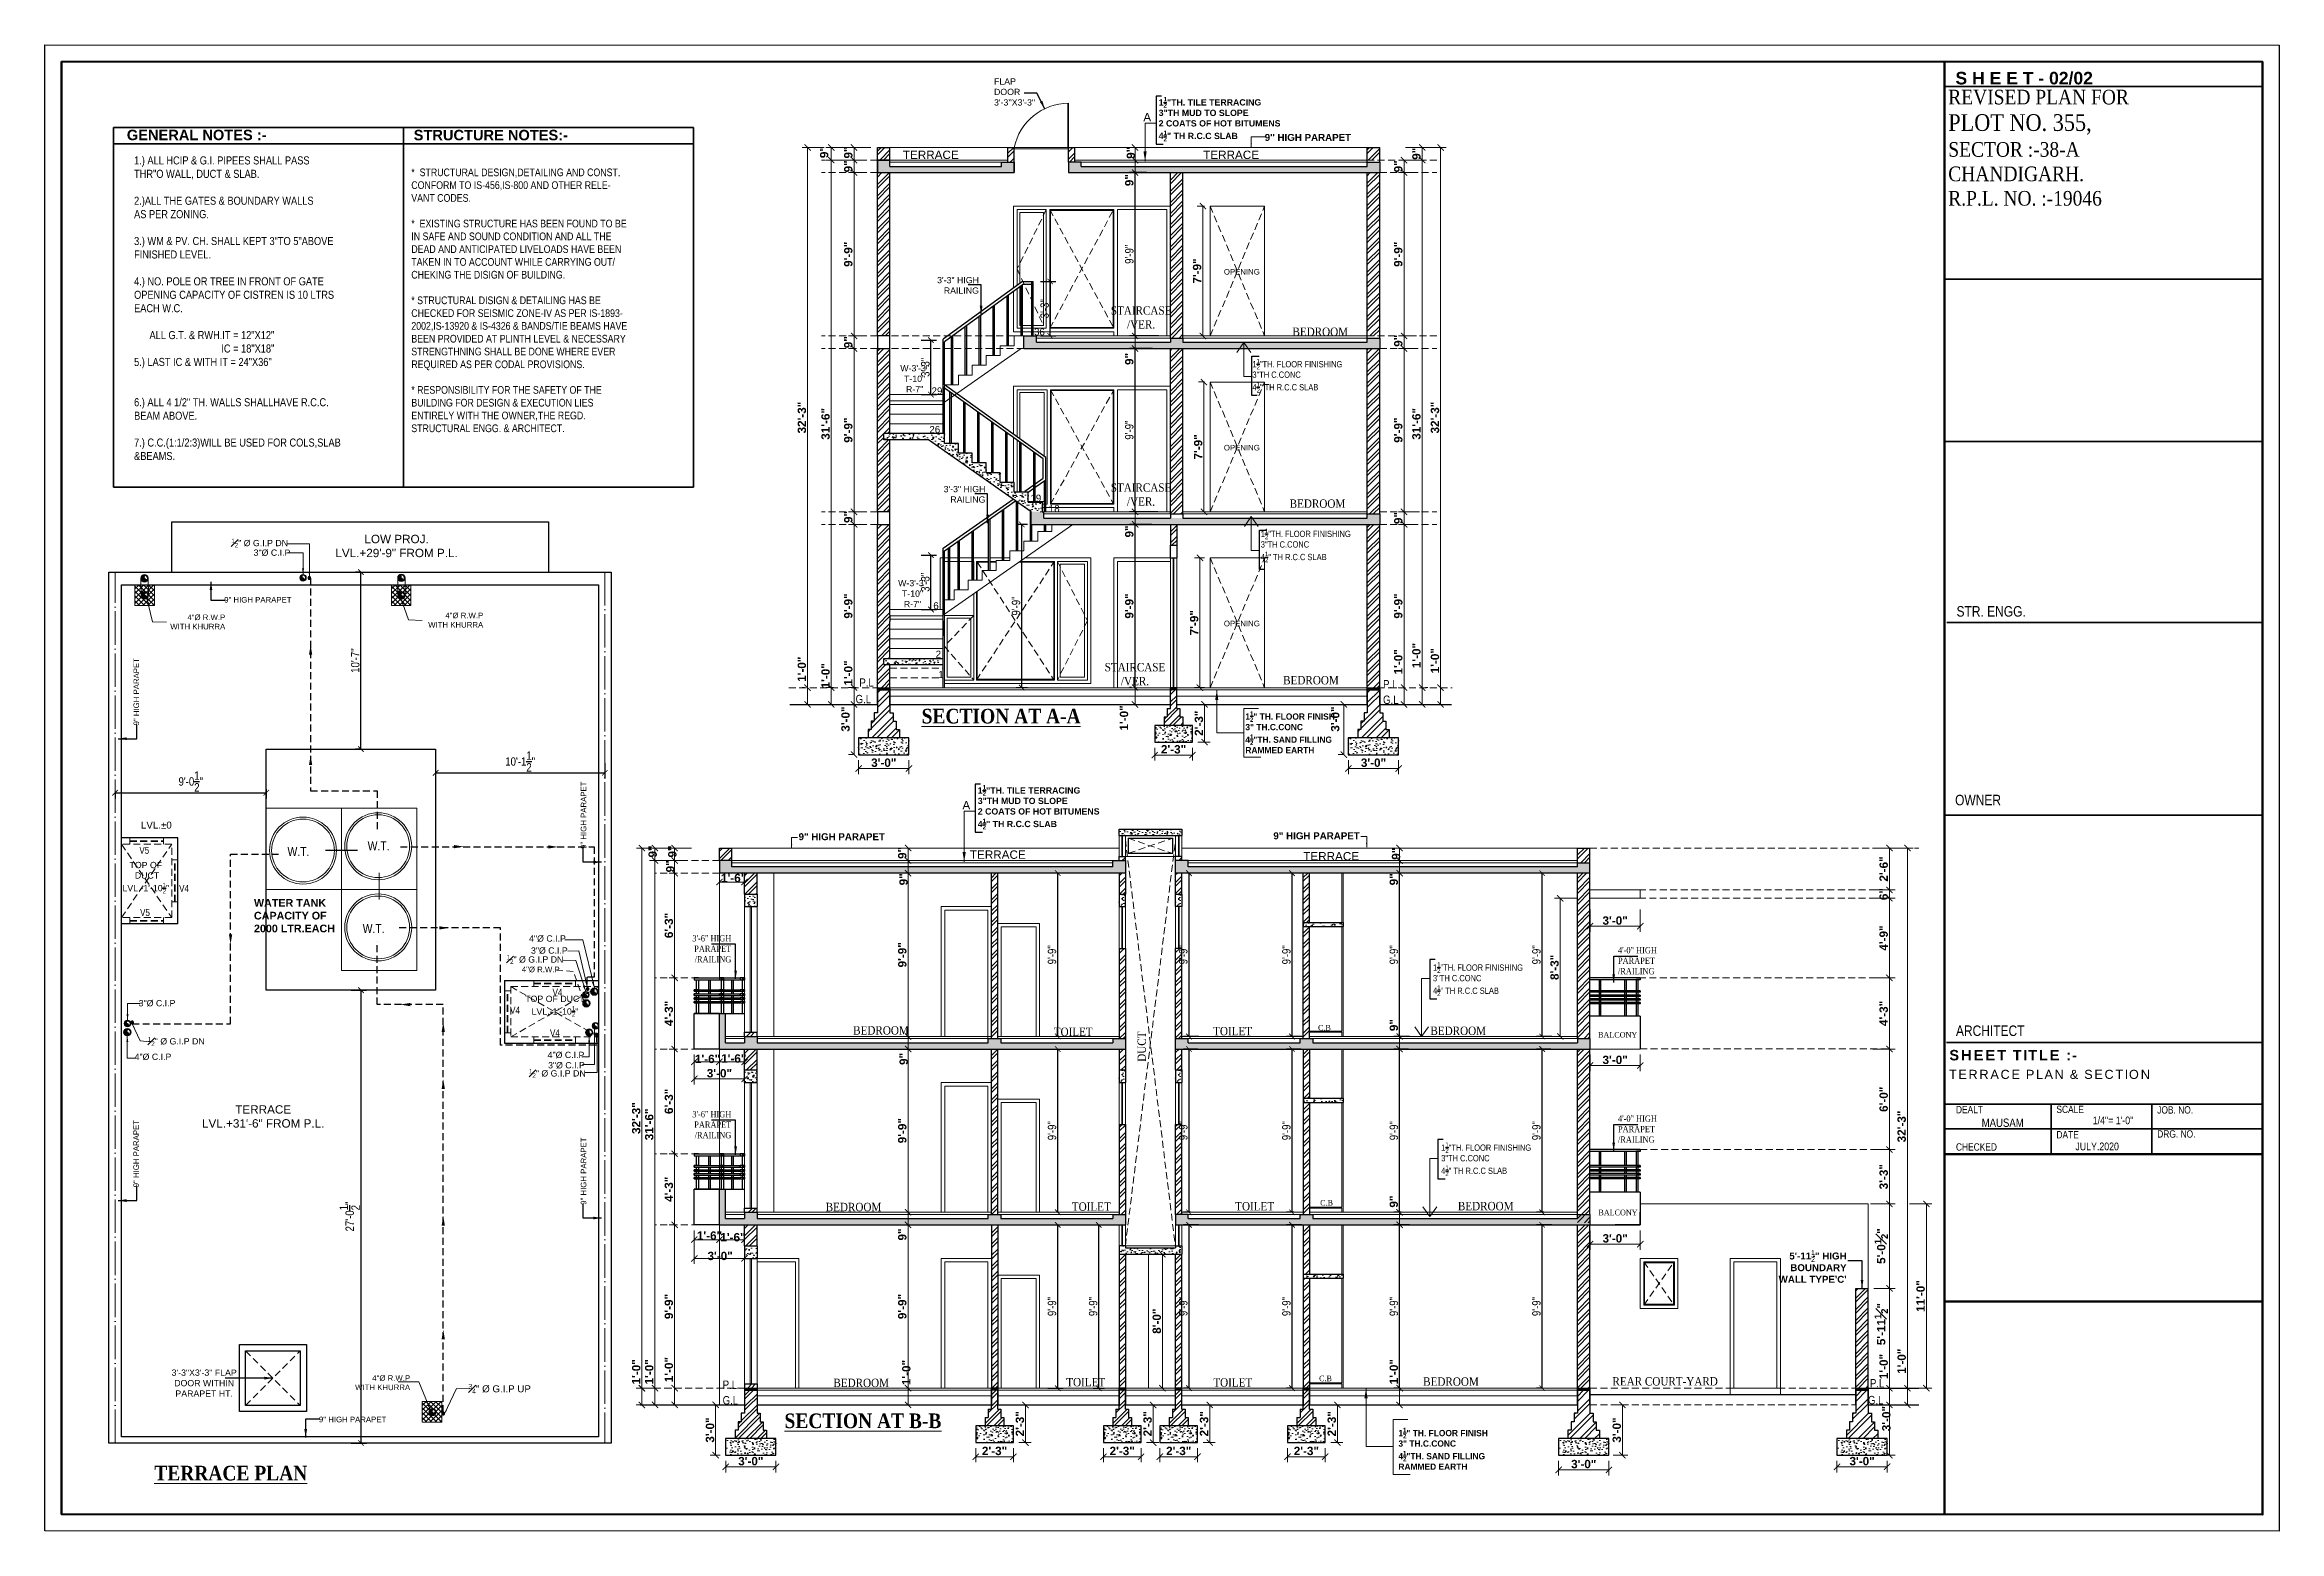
# Model space of a CAD drawing. Header units: feet. Extents: x 12125 to 16886, y -11859 to -10215.
# Drawn here: x 15284 to 16886, y -11615 to -10550 of the extents above; entities that cross this region are included whole.
import ezdxf

# ---------------------------------------------------------------- set-up
doc = ezdxf.new("R2010")
doc.units = ezdxf.units.FT
doc.header["$MEASUREMENT"] = 0
doc.header["$PDMODE"] = 2
for name, pattern in [('ACAD_ISO04W100', [30, 24, -3, 0, -3]), ('DASHED', [0.75, 0.5, -0.25]), ('HIDDEN2', [0.1875, 0.125, -0.0625])]:
    doc.linetypes.add(name, pattern=pattern)
doc.layers.get('0').update_dxf_attribs({"lineweight": 30})
for name, color, linetype, plot in [('BLK_1_FLR_0_KITCHEN', 1, 'Continuous', False), ('BLK_1_FLR_0_REGULAR_ROOM_1', 1, 'Continuous', False), ('BLK_1_FLR_0_REGULAR_ROOM_2', 1, 'Continuous', False), ('BLK_1_FLR_0_REGULAR_ROOM_3', 1, 'Continuous', False), ('BLK_1_FLR_0_REGULAR_ROOM_4', 1, 'Continuous', False), ('BLK_1_FLR_0_WC_BATH_HT', 3, 'Continuous', False), ('BLK_1_FLR_1_KITCHEN', 4, 'Continuous', False), ('BLK_1_FLR_1_REGULAR_ROOM_1', 1, 'Continuous', False), ('BLK_1_FLR_1_REGULAR_ROOM_2', 1, 'Continuous', False), ('BLK_1_FLR_1_REGULAR_ROOM_3', 1, 'Continuous', False), ('BLK_1_FLR_1_REGULAR_ROOM_4', 1, 'Continuous', False), ('BLK_1_FLR_1_WC_BATH_HT', 3, 'Continuous', False), ('BLK_1_FLR_2_REGULAR_ROOM_1', 1, 'Continuous', False), ('BLK_1_FLR_2_REGULAR_ROOM_2', 1, 'Continuous', False), ('BLK_1_FLR_2_REGULAR_ROOM_3', 1, 'Continuous', False), ('BLK_1_FLR_2_REGULAR_ROOM_4', 1, 'Continuous', False), ('BLK_1_FLR_2_WC_BATH_HT', 3, 'Continuous', False), ('BLK_1_PARAPET_HT', 2, 'Continuous', False)]:
    doc.layers.add(name, color=color, linetype=linetype, plot=plot)
for name, color, linetype, lineweight in [('BLK_1_FLR_2_KITCHEN', 7, 'Continuous', 0), ('center line', 253, 'ACAD_ISO04W100', 5), ('CWS', 94, 'Continuous', 9), ('DIM 01', 7, 'Continuous', 9), ('DOOR', 32, 'Continuous', 13), ('DOTTED', 15, 'DASHED', 18), ('Flooring', 160, 'Continuous', 15), ('HATCH', 9, 'Continuous', 20), ('JOINERY TEXT', 193, 'Continuous', 0), ('P-SOIL', 6, 'Continuous', 18), ('P-WASTE', 130, 'Continuous', 18), ('PL-C.W.S', 90, 'ACAD_ISO04W100', 25), ('R.W.P', 7, 'Continuous', 18), ('RAILING', 210, 'Continuous', 25), ('SANTRY', 1, 'Continuous', 20), ('SANTRY TEXT', 174, 'Continuous', 9), ('SLAB RCC', 1, 'Continuous', 40), ('SPECS', 7, 'Continuous', 13), ('STAIR', 82, 'Continuous', 15), ('TEXT', 7, 'Continuous', 30), ('TITLE', 5, 'Continuous', 30), ('WALL', 10, 'Continuous', 30), ('WINDOW', 150, 'Continuous', 20)]:
    doc.layers.add(name, color=color, linetype=linetype, lineweight=lineweight)
doc.layers.add('BLK_1_STAIR_HEADROOM', color=7, linetype='Continuous', lineweight=0, plot=False)
doc.layers.add('BLK_1_TERRACESERVICE_UTILITYDISTANCE', color=25, linetype='Continuous', true_color=0x995f4c, plot=False)
doc.styles.add('AR. TEXT 01', font='arialbd.ttf')
doc.styles.add('DIM TEXT', font='GOTHIC.TTF', dxfattribs={"height": 5})
doc.styles.add('p.h tex', font='techb___.ttf')
doc.styles.get("Standard").update_dxf_attribs({"font": 'ARIALN.TTF'})
doc.styles.add('style1', font='swissel.ttf')
doc.styles.add('TEX02', font='GARA.TTF')
doc.styles.add('TITLE TXT', font='arial.ttf', dxfattribs={"height": 6})
doc.dimstyles.new('DIM 50', dxfattribs={"dimtxt": 6, "dimasz": 3, "dimexe": 6, "dimexo": 4, "dimgap": 0.3125, "dimtad": 1, "dimzin": 3, "dimdsep": 46, "dimlunit": 4, "dimtxsty": 'AR. TEXT 01', "dimblk": 'DOT', "dimcen": 0.09, "dimclrd": 256, "dimclre": 256, "dimclrt": 256, "dimazin": 0, "dimtfac": 0.8, "dimtofl": 0, "dimtmove": 1, "dimatfit": 3, "dimfxl": 6, "dimfxlon": 1, "dimfrac": 1, "dimtolj": 1, "dimtzin": 0, "dimlwd": -1, "dimlwe": -1, "dimarcsym": 1})
doc.dimstyles.new('DIM STYLE', dxfattribs={"dimtxt": 5, "dimasz": 3, "dimexe": 0, "dimexo": 0, "dimgap": 1.5, "dimtad": 1, "dimdec": 4, "dimzin": 3, "dimdsep": 46, "dimlunit": 4, "dimtxsty": 'DIM TEXT', "dimblk": 'ARCHTICK', "dimcen": 0, "dimdle": 1, "dimclrd": 256, "dimclre": 253, "dimclrt": 256, "dimadec": 0, "dimazin": 0, "dimtfac": 0.75, "dimtdec": 4, "dimtofl": 0, "dimtmove": 1, "dimatfit": 3, "dimfxl": 1, "dimfrac": 1, "dimtolj": 1, "dimtzin": 0, "dimlwd": -1, "dimlwe": -1, "dimarcsym": 0})
doc.dimstyles.get("Standard").update_dxf_attribs({"dimtxt": 6, "dimasz": 4, "dimexe": 4, "dimexo": 4, "dimgap": 1, "dimtad": 1, "dimdec": 1, "dimzin": 3, "dimdsep": 46, "dimlunit": 4, "dimtxsty": 'Standard', "dimblk": 'ARCHTICK', "dimcen": 0.09, "dimadec": 0, "dimazin": 0, "dimtfac": 1.005, "dimtdec": 1, "dimtofl": 0, "dimtmove": 2, "dimatfit": 3, "dimfxl": 4, "dimfxlon": 1, "dimtolj": 1, "dimtzin": 0, "dimarcsym": 0})
pattern_1 = [(-135, (-65021.545, 67583.689), (3.97747564, -3.97747564), []), (-135, (-65024.1966, 67583.689), (3.97747564, -3.97747564), [])]
pattern_2 = [(-135, (-90285.4075, 29872.9105), (3.97747564, -3.97747564), []), (-135, (-90288.059, 29872.9105), (3.97747564, -3.97747564), [])]
pattern_3 = [(-130, (-64493.676, 67461.189), (-7.17260183, 0.62752135), [0.75, -8.25]), (175, (-64493.676, 67461.189), (1.38751334, -7.52192134), [0.6, -6.6]), (-79.5485555, (-64494.274, 67461.241), (-5.78508847, -6.8943999), [0.6374019, -7.0114211]), (-133.8158, (-64493.676, 67459.189), (-10.6724133, 1.6551928), [1.125, -12.375]), (-83.364365, (-64494.565, 67459.327), (-9.3466195, -9.741186), [0.9561034, -10.5171376]), (171.184164, (-64493.676, 67459.189), (-9.3466195, -9.741186), [0.9, -9.9]), (-159, (-64494.676, 67459.689), (-5.96907052, 4.0261889), [0.75, -8.25]), (146, (-64494.676, 67459.689), (-2.4331533, -7.25150045), [0.6, -6.6]), (-108.548555, (-64495.1735, 67460.024), (-8.40222377, -3.22531153), [0.6374019, -7.0114211]), (-142.5, (-64493.676, 67461.1887), (-0.121598553, -3.32893854), [0, -6.52, 0, -6.7, 0, -6.625]), (-172.5, (-64493.676, 67461.1887), (-2.63069537, -3.94411712), [0, -3.82, 0, -6.37, 0, -2.525]), (147.5, (-64491.446, 67461.1887), (-5.33822436, 0.22554872), [0, -2.5, 0, -7.8, 0, -10.35]), (137.5, (-64490.446, 67461.1887), (-5.8318617, -1.00104982), [0, -3.25, 0, -5.18, 0, -7.35])]
pattern_4 = [(45, (-34388.9065, 40118.722), (-5.30330086, 5.30330086), []), (45, (-34385.371, 40118.722), (-5.30330086, 5.30330086), [])]
pattern_5 = [(45, (-34037.9065, 40118.722), (-5.30330086, 5.30330086), []), (45, (-34034.371, 40118.722), (-5.30330086, 5.30330086), [])]
pattern_6 = [(50, (-64522.8, 70607.258), (7.17260183, -0.62752135), [0.75, -8.25]), (-5, (-64522.8, 70607.258), (-1.38751334, 7.52192134), [0.6, -6.6]), (100.4514445, (-64522.2024, 70607.206), (5.78508847, 6.8943999), [0.6374019, -7.0114211]), (46.1842, (-64522.8, 70609.258), (10.6724133, -1.6551928), [1.125, -12.375]), (96.635635, (-64521.911, 70609.12), (9.3466195, 9.741186), [0.9561034, -10.5171376]), (-8.815836, (-64522.8, 70609.258), (9.3466195, 9.741186), [0.9, -9.9]), (21, (-64521.8, 70608.758), (5.96907052, -4.0261889), [0.75, -8.25]), (-34, (-64521.8, 70608.758), (2.4331533, 7.25150045), [0.6, -6.6]), (71.451445, (-64521.303, 70608.423), (8.40222377, 3.22531153), [0.6374019, -7.0114211]), (37.5, (-64522.8, 70607.2582), (0.121598553, 3.32893854), [0, -6.52, 0, -6.7, 0, -6.625]), (7.5, (-64522.8, 70607.2582), (2.63069537, 3.94411712), [0, -3.82, 0, -6.37, 0, -2.525]), (-32.5, (-64525.03, 70607.2582), (5.33822436, -0.22554872), [0, -2.5, 0, -7.8, 0, -10.35]), (-42.5, (-64526.03, 70607.258), (5.8318617, 1.00104982), [0, -3.25, 0, -5.18, 0, -7.35])]
pattern_7 = [(-135, (-96966.4957, 32783.3866), (3.97747564, -3.97747564), []), (-135, (-96969.1473, 32783.3866), (3.97747564, -3.97747564), [])]
pattern_8 = [(50, (-64522.8, 70481.258), (7.17260183, -0.62752135), [0.75, -8.25]), (-5, (-64522.8, 70481.258), (-1.38751334, 7.52192134), [0.6, -6.6]), (100.4514445, (-64522.2024, 70481.206), (5.78508847, 6.8943999), [0.6374019, -7.0114211]), (46.1842, (-64522.8, 70483.258), (10.6724133, -1.6551928), [1.125, -12.375]), (96.635635, (-64521.911, 70483.12), (9.3466195, 9.741186), [0.9561034, -10.5171376]), (-8.815836, (-64522.8, 70483.258), (9.3466195, 9.741186), [0.9, -9.9]), (21, (-64521.8, 70482.758), (5.96907052, -4.0261889), [0.75, -8.25]), (-34, (-64521.8, 70482.758), (2.4331533, 7.25150045), [0.6, -6.6]), (71.451445, (-64521.303, 70482.423), (8.40222377, 3.22531153), [0.6374019, -7.0114211]), (37.5, (-64522.8, 70481.2582), (0.121598553, 3.32893854), [0, -6.52, 0, -6.7, 0, -6.625]), (7.5, (-64522.8, 70481.2582), (2.63069537, 3.94411712), [0, -3.82, 0, -6.37, 0, -2.525]), (-32.5, (-64525.03, 70481.2582), (5.33822436, -0.22554872), [0, -2.5, 0, -7.8, 0, -10.35]), (-42.5, (-64526.03, 70481.258), (5.8318617, 1.00104982), [0, -3.25, 0, -5.18, 0, -7.35])]
pattern_9 = [(-135, (-64522.8, 70481.258), (3.97747564, -3.97747564), []), (-135, (-64525.452, 70481.258), (3.97747564, -3.97747564), [])]
pattern_10 = [(-135, (-80515.0596, 32260.8044), (3.97747564, -3.97747564), []), (-135, (-80517.711, 32260.8044), (3.97747564, -3.97747564), [])]
pattern_11 = [(50, (-96966.4957, 32783.3866), (7.17260183, -0.62752135), [0.75, -8.25]), (-5, (-96966.496, 32783.3866), (-1.38751334, 7.52192134), [0.6, -6.6]), (100.4514445, (-96965.898, 32783.334), (5.78508847, 6.8943999), [0.6374019, -7.0114211]), (46.1842, (-96966.496, 32785.387), (10.6724133, -1.6551928), [1.125, -12.375]), (96.635635, (-96965.606, 32785.249), (9.3466195, 9.741186), [0.9561034, -10.5171376]), (-8.815836, (-96966.496, 32785.387), (9.3466195, 9.741186), [0.9, -9.9]), (21, (-96965.4957, 32784.8866), (5.96907052, -4.0261889), [0.75, -8.25]), (-34, (-96965.496, 32784.8866), (2.4331533, 7.25150045), [0.6, -6.6]), (71.451445, (-96964.998, 32784.551), (8.40222377, 3.22531153), [0.6374019, -7.0114211]), (37.5, (-96966.4957, 32783.3866), (0.121598553, 3.32893854), [0, -6.52, 0, -6.7, 0, -6.625]), (7.5, (-96966.4957, 32783.3866), (2.63069537, 3.94411712), [0, -3.82, 0, -6.37, 0, -2.525]), (-32.5, (-96968.7257, 32783.3866), (5.33822436, -0.22554872), [0, -2.5, 0, -7.8, 0, -10.35]), (-42.5, (-96969.7257, 32783.3866), (5.8318617, 1.00104982), [0, -3.25, 0, -5.18, 0, -7.35])]
pattern_12 = [(45, (-33066.711, 39616.838), (-5.30330086, 5.30330086), []), (45, (-33063.176, 39616.838), (-5.30330086, 5.30330086), [])]
pattern_13 = [(45, (-33266.211, 39616.838), (-5.30330086, 5.30330086), []), (45, (-33262.676, 39616.838), (-5.30330086, 5.30330086), [])]
pattern_14 = [(-135, (-31890.1157, 22063.841), (3.97747564, -3.97747564), []), (-135, (-31892.7673, 22063.841), (3.97747564, -3.97747564), [])]
pattern_15 = [(50, (-80515.0596, 32260.8044), (7.17260183, -0.62752135), [0.75, -8.25]), (-5, (-80515.0596, 32260.8044), (-1.38751334, 7.52192134), [0.6, -6.6]), (100.4514445, (-80514.462, 32260.752), (5.78508847, 6.8943999), [0.6374019, -7.0114211]), (46.1842, (-80515.06, 32262.8044), (10.6724133, -1.6551928), [1.125, -12.375]), (96.635635, (-80514.17, 32262.667), (9.3466195, 9.741186), [0.9561034, -10.5171376]), (-8.815836, (-80515.06, 32262.804), (9.3466195, 9.741186), [0.9, -9.9]), (21, (-80514.0596, 32262.3044), (5.96907052, -4.0261889), [0.75, -8.25]), (-34, (-80514.0596, 32262.3044), (2.4331533, 7.25150045), [0.6, -6.6]), (71.451445, (-80513.562, 32261.969), (8.40222377, 3.22531153), [0.6374019, -7.0114211]), (37.5, (-80515.0596, 32260.8044), (0.121598553, 3.32893854), [0, -6.52, 0, -6.7, 0, -6.625]), (7.5, (-80515.0596, 32260.8044), (2.63069537, 3.94411712), [0, -3.82, 0, -6.37, 0, -2.525]), (-32.5, (-80517.2896, 32260.8044), (5.33822436, -0.22554872), [0, -2.5, 0, -7.8, 0, -10.35]), (-42.5, (-80518.2896, 32260.8044), (5.8318617, 1.00104982), [0, -3.25, 0, -5.18, 0, -7.35])]

msp = doc.modelspace()

# ---------------------------------------------------------------- texts
at = {"layer": 'CWS', "ltscale": 0.2, "char_height": 5, "attachment_point": 3, "style": 'p.h tex'}
for s, insert, width in [('\\A1;{\\fArial|b0|i0|c0|p34;\\H0.63x;\\S1#2;\\H1.42857x;" %%C G.I.P DN\\H1.11144x; }', (15458.618, -10903.526), 45.60299), ('\\A1;{\\fArial|b0|i0|c0|p34;\\H0.63x;\\S1#2;\\H1.42857x;" %%C G.I.P DN\\H1.11144x; }', (15655.968, -11201.885), 45.60299), ('\\A1;{\\fArial|b0|i0|c0|p34;\\H0.63x;\\S1#2;\\H1.42857x;" %%C G.I.P DN\\H1.11144x; }', (15398.854, -11260.533), 45.60299), ('\\A1;{\\fArial|b0|i0|c0|p34;\\H0.63x;\\S1#2;\\H1.42857x;" %%C G.I.P DN\\H1.11144x; }', (15671.984, -11283.492), 45.60299), ('\\A1;{\\fArial|b0|i0|c0|p34;\\H0.7x;\\S3#4;\\H1.429x;" %%C G.I.P UP }', (15632.671, -11509.144), 46.7471)]:
    msp.add_mtext(s, dxfattribs=dict(at, insert=insert, width=width))
at = {"layer": 'DIM 01', "char_height": 4.5, "width": 132.14493, "attachment_point": 1}
for insert in [(16144.766, -11027.229), (16254.45, -11540.568)]:
    msp.add_mtext('\\A1;{\\fCentury Gothic|b1|i0|c0|p34;1\\H0.7x;\\S1/2;\\H1.4286x;" TH. FLOOR FINISH\\P3" TH.C.CONC\\P4\\H0.7x;\\S1/2;\\H1.4286x;"TH. SAND FILLING\\PRAMMED EARTH}', dxfattribs=dict(at, insert=insert))
at = {"layer": 'JOINERY TEXT', "lineweight": 30, "insert": (16653.739, -10569.083), "char_height": 9, "width": 167.33832, "attachment_point": 1}
msp.add_mtext('{\\fArial|b1|i0|c0|p34;S H E E T - 02/02}', dxfattribs=at)
at = {"layer": 'JOINERY TEXT', "lineweight": 30, "insert": (16648.572, -10581.915), "char_height": 10, "width": 232.13633, "attachment_point": 1, "style": 'TEX02'}
msp.add_mtext('{\\H1.05x;REVISED PLAN FOR \\P\\H1.143x;PLOT NO. 355,\\P\\H0.875x;SECTOR :-38-A\\PCHANDIGARH.\\PR.P.L. NO. :-19046}', dxfattribs=at)
at = {"layer": 'JOINERY TEXT', "char_height": 5, "width": 9.8234, "attachment_point": 1}
for s, insert in [('V5', (15352.075, -11124.341)), ('V4', (15380.575, -11151.654)), ('V5', (15352.599, -11168.868)), ('V4', (15648.206, -11226.072)), ('V4', (15617.8, -11238.945)), ('V4', (15646.373, -11255.209))]:
    msp.add_mtext(s, dxfattribs=dict(at, insert=insert))
at = {"layer": 'SANTRY', "color": 3, "char_height": 6.5, "width": 24.30935, "attachment_point": 1}
for insert in [(15458.229, -11124.512, 0.904), (15515.678, -11120.444, 0.904), (15512.124, -11179.574, 0.904)]:
    msp.add_mtext('\\A1;W.T.', dxfattribs=dict(at, insert=insert))
at = {"layer": 'SANTRY TEXT', "ltscale": 25, "char_height": 4.5, "attachment_point": 9, "style": 'DIM TEXT'}
for s, insert, width in [('\\A1;{\\fArial|b0|i0|c0|p34;3"%%C C.I.P}', (15460.285, -10915.99), 33.64061), ('\\A1;\\pt4.5;{\\fArial|b0|i0|c0|p34;4"Ø C.I.P}', (15657.748, -11192.425), 33.54294), ('\\A1;{\\fArial|b0|i0|c0|p34;3"%%C C.I.P}', (15659.074, -11201.05), 33.64061), ('\\A1;{\\fArial|b0|i0|c0|p34;3"%%C C.I.P}', (15377.893, -11238.752), 33.64061), ('\\A1;\\pt4.5;{\\fArial|b0|i0|c0|p34;4"Ø C.I.P}', (15374.975, -11277.157), 33.54294), ('\\A1;\\pt4.5;{\\fArial|b0|i0|c0|p34;4"Ø C.I.P}', (15671.005, -11275.846), 33.54294), ('\\A1;{\\fArial|b0|i0|c0|p34;3"%%C C.I.P}', (15671.328, -11283.273), 33.64061)]:
    msp.add_mtext(s, dxfattribs=dict(at, insert=insert, width=width))
at = {"layer": 'TEXT', "style": 'TEX02'}
for s, insert, char_height, width, attachment_point in [("\\A1;{\\fArial|b0|i0|c0|p34;FLAP DOOR\\P3'-3''X3'-3''}", (15964.61, -10573.725), 4.5, 25.966, 1), ('\\A1;{\\fArial|b0|i0|c0|p34;TERRACE}', (15919.298, -10625.535), 6, 40.13179, 2), ('\\A1;{\\fArial|b0|i0|c0|p34;TERRACE}', (16134.554, -10625.535), 6, 40.13179, 2), ('\\A1;\\pi10.05953;{\\fArial|b0|i0|c0|p34;OPENING}', (16119.31, -10710.346), 4, 45.27049, 1), ('\\A1;{\\fArial|b0|i0|c0|p34;3\'-3" HIGH RAILING}', (15953.796, -10716.049), 4.5, 30.23436, 3), ('\\A1;STAIRCASE\\P/VER.', (16070.041, -10737.071), 6, 54.33117, 2), ('\\A1;{\\fArial|b0|i0|c0|p34;36}', (15993.27, -10752.899), 5, 10.1822, 1), ('\\A1;BEDROOM ', (16198.455, -10752.311), 6, 54.33117, 2), ('\\A1;{\\fArial|b0|i0|c0|p34;29}', (15919.857, -10795.197), 5, 5.95679, 1), ('\\A1;{\\fArial|b0|i0|c0|p34;26}', (15918.277, -10822.826), 5, 5.95679, 1), ('\\A1;\\pi10.05953;{\\fArial|b0|i0|c0|p34;OPENING}', (16119.31, -10836.346), 4, 45.27049, 1), ('\\A1;{\\fArial|b0|i0|c0|p34;3\'-3" HIGH RAILING}', (15958.46, -10865.772), 4.5, 30.23436, 3), ('\\A1;{\\fArial|b0|i0|c0|p34;19}', (15990.702, -10872.026), 5, 5.95679, 1), ('\\A1;STAIRCASE\\P/VER.', (16069.999, -10863.935), 6, 54.33117, 2), ('\\A1;{\\fArial|b0|i0|c0|p34;18}', (16003.902, -10879.46), 5, 5.95679, 1), ('\\A1;BEDROOM ', (16196.455, -10875.446), 6, 54.33117, 2), ('\\A1;{\\fArial|b0|i0|c0|p34;LOW PROJ.\\PLVL.+29\'-9" FROM P.L.}', (15536.413, -10900.791), 6, 113.97382, 2), ('\\A1;{\\fArial|b0|i0|c0|p34;\\H0.8x;9" HIGH PARAPET}', (15412.879, -10945.329), 5, 66.13303, 1), ('\\A1;{\\fArial|b0|i0|c0|p34;6}', (15921.097, -10949.115), 5, 5.95679, 1), ('\\A1;\\pi10.05953;{\\fArial|b0|i0|c0|p34;OPENING}', (16119.31, -10962.346), 4, 45.27049, 1), ('\\A1;{\\fArial|b0|i0|c0|p34;2}', (15922.791, -10983.789), 5, 5.95679, 1), ('\\A1;{\\fArial|b0|i0|c0|p34;1}', (15924.69, -10998.362), 5, 5.95679, 1), ('\\A1;STAIRCASE\\P/VER.', (16065.664, -10992.595), 6, 54.33117, 2), ('\\A1;BEDROOM ', (16191.79, -11001.948), 6, 54.33117, 2), ('\\A1;{\\F;\\H0.9091x; \\fArial|b0|i0|c0|p34;LVL.%%P0}', (15363.409, -11106.255), 5.5, 44.36677, 2), ('\\A1;{\\fArial|b0|i0|c0|p34;TERRACE}', (15967.329, -11126.934), 6, 40.13179, 2), ('\\A1;{\\fArial|b0|i0|c0|p34;TERRACE}', (16206.276, -11128.076), 6, 40.13179, 2), ('\\A1;3\'-6" HIGH \\PPARAPET\\P/RAILING', (15776.322, -11187.623), 4.5, 35.47914, 3), ('\\A1;4\'-0" HIGH \\PPARAPET\\P/RAILING', (16411.825, -11196.167), 4.5, 35.47914, 1), ('\\A1;BEDROOM', (15883.597, -11252.848), 6, 30.12147, 2), ('\\A1;TOILET', (16021.39, -11253.843), 6, 30.12147, 2), ('\\A1;TOILET', (16135.607, -11253.363), 6, 30.12147, 2), ('\\A1;C.B', (16201.449, -11251.964), 4, 18.28558, 2), ('\\A1;BEDROOM', (16297.35, -11253.14), 6, 30.12147, 2), ('\\A1;BALCONY', (16411.611, -11256.985), 4, 122.74671, 2), ('\\A1;{\\fArial|b0|i0|c0|p34;TERRACE \\PLVL.+31\'-6" FROM P.L.}', (15440.818, -11309.484, 3.614), 6, 113.97382, 2), ('\\A1;3\'-6" HIGH \\PPARAPET\\P/RAILING', (15776.322, -11313.623), 4.5, 35.47914, 3), ('\\A1;4\'-0" HIGH \\PPARAPET\\P/RAILING', (16411.825, -11316.81), 4.5, 35.47914, 1), ('\\A1;BEDROOM', (15863.921, -11379.392), 6, 30.12147, 2), ('\\A1;TOILET', (16034.366, -11379.114), 6, 30.12147, 2), ('\\A1;TOILET', (16151.429, -11378.828), 6, 30.12147, 2), ('\\A1;C.B', (16202.981, -11377.352), 4, 18.28558, 2), ('\\A1;BEDROOM', (16317.035, -11378.718), 6, 30.12147, 2), ('\\A1;BALCONY', (16411.842, -11384.326), 4, 122.74671, 2), ('\\A1;BEDROOM', (15869.425, -11505.388), 6, 30.12147, 2), ('\\A1;TOILET', (16030.358, -11504.872), 6, 30.12147, 2), ('\\A1;TOILET', (16135.742, -11505.08), 6, 30.12147, 2), ('\\A1;C.B', (16202.208, -11503.216), 4, 18.28558, 2), ('\\A1;BEDROOM', (16292.149, -11504.465), 6, 30.12147, 2), ('\\A1;REAR COURT-YARD', (16445.642, -11504.262), 6, 105.06132, 2), ('\\A1;{\\fArial|b0|i0|c0|p34;\\H0.8x;9" HIGH PARAPET}', (15480.779, -11536.666), 5, 66.13303, 7)]:
    msp.add_mtext(s, dxfattribs=dict(at, insert=insert, char_height=char_height, width=width, attachment_point=attachment_point))
at = {"layer": 'TEXT', "char_height": 6, "attachment_point": 2, "style": 'TEX02'}
for insert in [(16074.42, -10598.556), (15944.756, -11091.517)]:
    msp.add_mtext('\\A1;{\\fArial|b0|i0|c0|p34;A}', dxfattribs=dict(at, insert=insert))
at = {"layer": 'TEXT'}
for s, insert, char_height, width, attachment_point in [('\\A1;{\\fArial|b1|i0|c0|p34;1{\\H0.7x;\\S1/2;}"TH. TILE TERRACING\\P3"TH MUD TO SLOPE\\P2 COATS OF HOT BITUMENS \\P4{\\H0.7x;\\S1/2;}" TH R.C.C SLAB}', (16082.645, -10587.172), 4.5, 89.8489, 1), ("{\\fArial|b1|i0|c0|p34;9'' HIGH PARAPET}", (16220.553, -10613.58), 5, 85.25832, 3), ('\\A1;1{\\H0.7x;\\S1/2;}"TH. FLOOR FINISHING \\P3"TH C.CONC\\P4{\\H0.7x;\\S1/2;}" TH R.C.C SLAB', (16149.806, -10798.868), 4.5, 132.14493, 7), ('\\A1;1{\\H0.7x;\\S1/2;}"TH. FLOOR FINISHING \\P3"TH C.CONC\\P4{\\H0.7x;\\S1/2;}" TH R.C.C SLAB', (16155.795, -10920.478), 4.5, 132.14493, 7), ('\\A1;G.L', (15865.439, -11015.477), 6, 132.15979, 1), ('\\A1;P.L', (15868.117, -11003.653), 6, 132.15979, 1), ('\\A1;G.L', (16243.439, -11015.977), 6, 132.15979, 1), ('\\A1;P.L', (16243.455, -11004.811), 6, 132.15979, 1), ('\\A1;{\\fArial|b1|i0|c0|p34;1{\\H0.7x;\\S1/2;}"TH. TILE TERRACING\\P3"TH MUD TO SLOPE\\P2 COATS OF HOT BITUMENS \\P4{\\H0.7x;\\S1/2;}" TH R.C.C SLAB}', (15952.981, -11080.133), 4.5, 89.8489, 1), ('{\\fArial|b1|i0|c0|p34;9" HIGH PARAPET}', (15824.52, -11114.582), 5, 63.40533, 1), ('{\\fArial|b1|i0|c0|p34;9" HIGH PARAPET}', (16226.751, -11113.944), 5, 63.40533, 3), ('\\A1;{\\fArial|b1|i0|c0|p34;WATER TANK \\PCAPACITY OF \\P2000 LTR.EACH}', (15434.199, -11161.727, 0.904), 5.5, 61.40028, 1), ('\\A1;1{\\H0.7x;\\S1/2;}"TH. FLOOR FINISHING \\P3"TH C.CONC\\P4{\\H0.7x;\\S1/2;}" TH R.C.C SLAB', (16279.256, -11207.084), 4.5, 132.14493, 1), ('\\A1;1{\\H0.7x;\\S1/2;}"TH. FLOOR FINISHING \\P3"TH C.CONC\\P4{\\H0.7x;\\S1/2;}" TH R.C.C SLAB', (16285.129, -11336.084), 4.5, 132.14493, 1), ('\\A1;P.L', (15770.15, -11506.695), 6, 132.15979, 1), ('\\A1;P.L', (16592.442, -11505.668), 6, 132.15979, 1), ('\\A1;G.L', (15770.134, -11517.861), 6, 132.15979, 1), ('\\A1;G.L', (16591.032, -11517.74), 6, 132.15979, 1)]:
    msp.add_mtext(s, dxfattribs=dict(at, insert=insert, char_height=char_height, width=width, attachment_point=attachment_point))
at = {"layer": 'TEXT', "ltscale": 10, "char_height": 4.5, "attachment_point": 8}
for s, insert, width in [('\\A1;{\\fArial|b0|i0|c0|p34;W-3\'-3"\\PT-10"\\PR-7"}', (15907.707, -10798.708), 31.46245), ('\\A1;{\\fArial|b0|i0|c0|p34;W-3\'-3"\\PT-10"\\PR-7"}', (15906.189, -10952.643), 31.46245), ('\\A1;{\\fArial|b0|i0|c0|p34;TOP OF\\P DUCT\\PLVL.-1\'-10\\H0.7x;\\S1/2;\\H1.42857x;"}', (15356.68, -11157.677), 53.45808), ('\\A1;{\\fArial|b0|i0|c0|p34;TOP OF DUCT\\PLVL.-1\'-10\\H0.7x;\\S1/2;\\H1.42857x;"}', (15649.931, -11246.062), 53.45808), ('\\A1;{\\fArial|b0|i0|c0|p34;3\'-3"X3\'-3" FLAP DOOR WITHIN PARAPET HT.}', (15398.507, -11518.316), 50.45808)]:
    msp.add_mtext(s, dxfattribs=dict(at, insert=insert, width=width))
at = {"layer": 'TEXT', "linetype": 'Continuous', "lineweight": -2, "attachment_point": 1}
for s, insert, char_height, width in [('STR. ENGG.', (16654.471, -10951.883), 7.5, 142.08952), ('OWNER', (16653.458, -11087.064), 7.5, 142.08952), ('ARCHITECT', (16654.081, -11252.332), 7.5, 142.08952), ('{\\fSwis721 LtEx BT|b1|i0|c0|p34;\\T1.2;SHEET TITLE :-}', (16649.337, -11269.833), 7.5, 214.07489), ('DEALT', (16654.081, -11310.007), 5.25, 34.1884), ('MAUSAM', (16672.495, -11319.022), 6, 82.77212), ('SCALE', (16726.074, -11309.802), 5.25, 34.1884), ('JOB. NO.', (16798.332, -11310.19), 5.25, 34.1884), ('CHECKED', (16654.081, -11336.75), 5.25, 38.56783), ('DATE', (16726.074, -11327.963), 5.25, 34.1884), ('DRG. NO.', (16798.332, -11327.432), 5.25, 58.38209)]:
    msp.add_mtext(s, dxfattribs=dict(at, insert=insert, char_height=char_height, width=width))
at = {"layer": 'TEXT', "linetype": 'HIDDEN2', "char_height": 4, "attachment_point": 3}
for s, insert, width in [('\\A1;{\\fArial|b0|i0|c0|p34;4"Ø R.W.P\\PWITH KHURRA}', (15413.614, -10957.891), 50.39691), ('\\A1;{\\fArial|b0|i0|c0|p34;4"Ø R.W.P\\PWITH KHURRA}', (15598.508, -10956.582), 50.39691), ('\\A1;{\\fArial|b0|i0|c0|p34;4"Ø R.W.P}', (15653.299, -11210.216), 50.39691), ('\\A1;{\\fArial|b1|i0|c0|p34;\\H1.25x;5\'-11\\fArial|b0|i0|c0|p0;{\\H0.7x;\\S1/2;}\\fArial|b1|i0|c0|p34;" HIGH BOUNDARY WALL TYPE\'C\'}', (16575.699, -11413.296), 60.76507), ('\\A1;{\\fArial|b0|i0|c0|p34;4"Ø R.W.P\\PWITH KHURRA}', (15546.131, -11502.924), 50.39691)]:
    msp.add_mtext(s, dxfattribs=dict(at, insert=insert, width=width))
at = {"layer": 'TEXT', "rotation": 90, "style": 'TEX02'}
for s, insert, char_height, width, attachment_point in [('\\A1;{\\fArial|b0|i0|c0|p34;\\H0.8x;9" HIGH PARAPET}', (15347.856, -11037.357), 5, 66.13303, 1), ('\\A1;{\\fArial|b0|i0|c0|p34;\\H0.8x;9" HIGH PARAPET}', (15672.492, -11125.793), 5, 66.13303, 7), ('\\A1;DUCT', (16067.503, -11267.489), 6, 30.12147, 2), ('\\A1;{\\fArial|b0|i0|c0|p34;\\H0.8x;9" HIGH PARAPET}', (15347.73, -11368.293), 5, 66.13303, 1), ('\\A1;{\\fArial|b0|i0|c0|p34;\\H0.8x;9" HIGH PARAPET}', (15672.492, -11380.793), 5, 66.13303, 7)]:
    msp.add_mtext(s, dxfattribs=dict(at, insert=insert, char_height=char_height, width=width, attachment_point=attachment_point))
at = {"layer": 'TEXT', "linetype": 'Continuous', "lineweight": -2, "insert": (16649.128, -11284.105), "char_height": 6.5, "width": 208.4321, "attachment_point": 1, "style": 'style1'}
msp.add_mtext('{\\T1.2;TERRACE PLAN & SECTION}', dxfattribs=at)
at = {"layer": 'TEXT', "lineweight": -2, "char_height": 5.5, "attachment_point": 1}
for s, insert, width in [('1/4"= 1\'-0"', (16752.163, -11317.581), 63.64834), ('JULY.2020', (16739.705, -11336.235), 42.20302)]:
    msp.add_mtext(s, dxfattribs=dict(at, insert=insert, width=width))
at = {"layer": 'TITLE', "lineweight": 18, "char_height": 10.5, "attachment_point": 1, "style": 'TITLE TXT'}
for s, insert, width in [('\\A1;{\\fGaramond|b1|i0|c0|p18;\\LSECTION AT A-A}', (15912.755, -11025.453), 186.96047), ('\\A1;{\\fGaramond|b1|i0|c0|p18;\\LSECTION AT B-B}', (15814.451, -11530.33), 186.96047), ('\\A1;{\\fGaramond|b1|i0|c0|p18;\\LTERRACE PLAN}', (15362.736, -11567.791), 340.09129)]:
    msp.add_mtext(s, dxfattribs=dict(at, insert=insert, width=width))

# ---------------------------------------------------------------- blocks, each defined once
blk = doc.blocks.new('_Dot')
at = {"color": 0, "linetype": 'ByBlock', "lineweight": -2}
blk.add_line((-0.5, 0), (-1, 0), dxfattribs=at)
at = {"color": 0, "linetype": 'ByBlock', "const_width": 0.5}
blk.add_lwpolyline([(-0.25, 0, 1), (0.25, 0, 1)], format="xyb", close=True, dxfattribs=at)
blk = doc.blocks.new('_ArchTick')
at = {"color": 0, "linetype": 'ByBlock', "const_width": 0.15}
blk.add_lwpolyline([(-0.5, -0.5), (0.5, 0.5)], dxfattribs=at)
blk = doc.blocks.new('*D18')
at = {"layer": 'Defpoints', "color": 0, "transparency": 16777216}
for p in [(15870.2, -11022.3), (15864.3, -11058.3), (15867.6, -11058.3)]:
    blk.add_point(p, dxfattribs=at)
at = {"layer": 'DIM 01', "transparency": 16777216}
for p, q in [((15866.2, -11022.3), (15860.3, -11022.3)), ((15864.3, -11022.3), (15864.3, -11058.3)), ((15863.6, -11058.3), (15860.3, -11058.3))]:
    blk.add_line(p, q, dxfattribs=at)
at = {"layer": 'DIM 01', "transparency": 16777216, "xscale": 4.5, "yscale": 4.5, "zscale": 4.5}
for p, rotation in [((15864.3, -11022.3), 90), ((15864.3, -11058.3), 270)]:
    blk.add_blockref('_ArchTick', p, dxfattribs=dict(at, rotation=rotation))
at = {"layer": 'DIM 01', "transparency": 16777216, "insert": (15858.2, -11032.8), "char_height": 6, "attachment_point": 5, "rotation": 90, "style": 'AR. TEXT 01'}
blk.add_mtext('\\A1;3\'-0"', dxfattribs=at)
blk = doc.blocks.new('*D19')
at = {"layer": 'Defpoints', "color": 0, "transparency": 16777216}
for p in [(15867.6, -11058.3), (15903.6, -11058.3), (15867.6, -11068.2)]:
    blk.add_point(p, dxfattribs=at)
at = {"layer": 'DIM 01', "transparency": 16777216}
for p, q in [((15867.6, -11062.3), (15867.6, -11072.2)), ((15903.6, -11062.3), (15903.6, -11072.2)), ((15903.6, -11068.2), (15867.6, -11068.2))]:
    blk.add_line(p, q, dxfattribs=at)
at = {"layer": 'DIM 01', "transparency": 16777216, "xscale": 4.5, "yscale": 4.5, "zscale": 4.5, "rotation": 180}
blk.add_blockref('_ArchTick', (15867.6, -11068.2), dxfattribs=at)
at = {"layer": 'DIM 01', "transparency": 16777216, "xscale": 4.5, "yscale": 4.5, "zscale": 4.5}
blk.add_blockref('_ArchTick', (15903.6, -11068.2), dxfattribs=at)
at = {"layer": 'DIM 01', "transparency": 16777216, "insert": (15885.6, -11064.1), "char_height": 6, "attachment_point": 5, "style": 'AR. TEXT 01'}
blk.add_mtext('\\A1;3\'-0"', dxfattribs=at)
blk = doc.blocks.new('*D20')
at = {"layer": 'Defpoints', "color": 0, "transparency": 16777216}
for p in [(16221.2, -11022.3), (16215.3, -11058.3), (16218.6, -11058.3)]:
    blk.add_point(p, dxfattribs=at)
at = {"layer": 'DIM 01', "transparency": 16777216}
for p, q in [((16217.2, -11022.3), (16211.3, -11022.3)), ((16215.3, -11022.3), (16215.3, -11058.3)), ((16214.6, -11058.3), (16211.3, -11058.3))]:
    blk.add_line(p, q, dxfattribs=at)
at = {"layer": 'DIM 01', "transparency": 16777216, "xscale": 4.5, "yscale": 4.5, "zscale": 4.5}
for p, rotation in [((16215.3, -11022.3), 90), ((16215.3, -11058.3), 270)]:
    blk.add_blockref('_ArchTick', p, dxfattribs=dict(at, rotation=rotation))
at = {"layer": 'DIM 01', "transparency": 16777216, "insert": (16209.2, -11032.8), "char_height": 6, "attachment_point": 5, "rotation": 90, "style": 'AR. TEXT 01'}
blk.add_mtext('\\A1;3\'-0"', dxfattribs=at)
blk = doc.blocks.new('*D21')
at = {"layer": 'Defpoints', "color": 0, "transparency": 16777216}
for p in [(16218.6, -11058.3), (16254.6, -11058.3), (16218.6, -11068.2)]:
    blk.add_point(p, dxfattribs=at)
at = {"layer": 'DIM 01', "transparency": 16777216}
for p, q in [((16218.6, -11062.3), (16218.6, -11072.2)), ((16254.6, -11062.3), (16254.6, -11072.2)), ((16254.6, -11068.2), (16218.6, -11068.2))]:
    blk.add_line(p, q, dxfattribs=at)
at = {"layer": 'DIM 01', "transparency": 16777216, "xscale": 4.5, "yscale": 4.5, "zscale": 4.5, "rotation": 180}
blk.add_blockref('_ArchTick', (16218.6, -11068.2), dxfattribs=at)
at = {"layer": 'DIM 01', "transparency": 16777216, "xscale": 4.5, "yscale": 4.5, "zscale": 4.5}
blk.add_blockref('_ArchTick', (16254.6, -11068.2), dxfattribs=at)
at = {"layer": 'DIM 01', "transparency": 16777216, "insert": (16236.6, -11064.1), "char_height": 6, "attachment_point": 5, "style": 'AR. TEXT 01'}
blk.add_mtext('\\A1;3\'-0"', dxfattribs=at)
blk = doc.blocks.new('*D22')
at = {"layer": 'Defpoints', "color": 0, "transparency": 16777216}
for p in [(16106.8, -11022.3), (16115.5, -11022.3), (16106.8, -11049.3)]:
    blk.add_point(p, dxfattribs=at)
at = {"layer": 'DIM 01', "transparency": 16777216}
for p, q in [((16110.8, -11022.3), (16119.5, -11022.3)), ((16115.5, -11049.3), (16115.5, -11022.3)), ((16110.8, -11049.3), (16119.5, -11049.3))]:
    blk.add_line(p, q, dxfattribs=at)
at = {"layer": 'DIM 01', "transparency": 16777216, "xscale": 4.5, "yscale": 4.5, "zscale": 4.5}
for p, rotation in [((16115.5, -11022.3), 90), ((16115.5, -11049.3), 270)]:
    blk.add_blockref('_ArchTick', p, dxfattribs=dict(at, rotation=rotation))
at = {"layer": 'DIM 01', "transparency": 16777216, "insert": (16111.5, -11035.8), "char_height": 6, "attachment_point": 5, "rotation": 90, "style": 'AR. TEXT 01'}
blk.add_mtext('\\A1;2\'-3"', dxfattribs=at)
blk = doc.blocks.new('*D23')
at = {"layer": 'Defpoints', "color": 0, "transparency": 16777216}
for p in [(16079.8, -11049.3), (16106.8, -11049.3), (16106.8, -11058.6)]:
    blk.add_point(p, dxfattribs=at)
at = {"layer": 'DIM 01', "transparency": 16777216}
for p, q in [((16079.8, -11053.3), (16079.8, -11062.6)), ((16079.8, -11058.6), (16106.8, -11058.6)), ((16106.8, -11053.3), (16106.8, -11062.6))]:
    blk.add_line(p, q, dxfattribs=at)
at = {"layer": 'DIM 01', "transparency": 16777216, "xscale": 4.5, "yscale": 4.5, "zscale": 4.5, "rotation": 180}
blk.add_blockref('_ArchTick', (16079.8, -11058.6), dxfattribs=at)
at = {"layer": 'DIM 01', "transparency": 16777216, "xscale": 4.5, "yscale": 4.5, "zscale": 4.5}
blk.add_blockref('_ArchTick', (16106.8, -11058.6), dxfattribs=at)
at = {"layer": 'DIM 01', "transparency": 16777216, "insert": (16093.3, -11054.5), "char_height": 6, "attachment_point": 5, "style": 'AR. TEXT 01'}
blk.add_mtext('\\A1;2\'-3"', dxfattribs=at)
blk = doc.blocks.new('*D24')
at = {"layer": 'Defpoints', "color": 0, "transparency": 16777216}
for p in [(15864.3, -11010.3), (15869.8, -11010.3), (15870.3, -11022.3)]:
    blk.add_point(p, dxfattribs=at)
at = {"layer": 'DIM 01', "transparency": 16777216}
for p, q in [((15865.8, -11010.3), (15860.3, -11010.3)), ((15864.3, -11022.3), (15864.3, -11010.3)), ((15866.3, -11022.3), (15860.3, -11022.3))]:
    blk.add_line(p, q, dxfattribs=at)
at = {"layer": 'DIM 01', "transparency": 16777216, "xscale": 4.5, "yscale": 4.5, "zscale": 4.5}
for p, rotation in [((15864.3, -11010.3), 90), ((15864.3, -11022.3), 270)]:
    blk.add_blockref('_ArchTick', p, dxfattribs=dict(at, rotation=rotation))
at = {"layer": 'DIM 01', "transparency": 16777216, "insert": (15860.2, -10999.8), "char_height": 6, "attachment_point": 5, "rotation": 90, "style": 'AR. TEXT 01'}
blk.add_mtext('\\A1;1\'-0"', dxfattribs=at)
blk = doc.blocks.new('*D25')
at = {"layer": 'Defpoints', "color": 0, "transparency": 16777216}
for p in [(15864.3, -10893.3), (15873.5, -10893.3), (15869.8, -11010.3)]:
    blk.add_point(p, dxfattribs=at)
at = {"layer": 'DIM 01', "transparency": 16777216}
for p, q in [((15869.5, -10893.3), (15860.3, -10893.3)), ((15864.3, -11010.3), (15864.3, -10893.3)), ((15865.8, -11010.3), (15860.3, -11010.3))]:
    blk.add_line(p, q, dxfattribs=at)
at = {"layer": 'DIM 01', "transparency": 16777216, "xscale": 4.5, "yscale": 4.5, "zscale": 4.5}
for p, rotation in [((15864.3, -10893.3), 90), ((15864.3, -11010.3), 270)]:
    blk.add_blockref('_ArchTick', p, dxfattribs=dict(at, rotation=rotation))
at = {"layer": 'DIM 01', "transparency": 16777216, "insert": (15860.2, -10951.8), "char_height": 6, "attachment_point": 5, "rotation": 90, "style": 'AR. TEXT 01'}
blk.add_mtext('\\A1;9\'-9"', dxfattribs=at)
blk = doc.blocks.new('*D26')
at = {"layer": 'Defpoints', "color": 0, "transparency": 16777216}
for p in [(15864.3, -10884.3), (15876, -10884.3), (15873.5, -10893.3)]:
    blk.add_point(p, dxfattribs=at)
at = {"layer": 'DIM 01', "transparency": 16777216}
for p, q in [((15872, -10884.3), (15860.3, -10884.3)), ((15864.3, -10893.3), (15864.3, -10884.3)), ((15869.5, -10893.3), (15860.3, -10893.3))]:
    blk.add_line(p, q, dxfattribs=at)
at = {"layer": 'DIM 01', "transparency": 16777216, "xscale": 4.5, "yscale": 4.5, "zscale": 4.5}
for p, rotation in [((15864.3, -10884.3), 90), ((15864.3, -10893.3), 270)]:
    blk.add_blockref('_ArchTick', p, dxfattribs=dict(at, rotation=rotation))
at = {"layer": 'DIM 01', "transparency": 16777216, "insert": (15860.2, -10888), "char_height": 6, "attachment_point": 5, "rotation": 90, "style": 'AR. TEXT 01'}
blk.add_mtext('\\A1;9"', dxfattribs=at)
blk = doc.blocks.new('*D27')
at = {"layer": 'Defpoints', "color": 0, "transparency": 16777216}
for p in [(15864.3, -10767.3), (15868.5, -10767.3), (15876, -10884.3)]:
    blk.add_point(p, dxfattribs=at)
at = {"layer": 'DIM 01', "transparency": 16777216}
for p, q in [((15864.5, -10767.3), (15860.3, -10767.3)), ((15864.3, -10884.3), (15864.3, -10767.3)), ((15872, -10884.3), (15860.3, -10884.3))]:
    blk.add_line(p, q, dxfattribs=at)
at = {"layer": 'DIM 01', "transparency": 16777216, "xscale": 4.5, "yscale": 4.5, "zscale": 4.5}
for p, rotation in [((15864.3, -10767.3), 90), ((15864.3, -10884.3), 270)]:
    blk.add_blockref('_ArchTick', p, dxfattribs=dict(at, rotation=rotation))
at = {"layer": 'DIM 01', "transparency": 16777216, "insert": (15860.2, -10825.8), "char_height": 6, "attachment_point": 5, "rotation": 90, "style": 'AR. TEXT 01'}
blk.add_mtext('\\A1;9\'-9"', dxfattribs=at)
blk = doc.blocks.new('*D28')
at = {"layer": 'Defpoints', "color": 0, "transparency": 16777216}
for p in [(15864.3, -10758.3), (15875, -10758.3), (15868.5, -10767.3)]:
    blk.add_point(p, dxfattribs=at)
at = {"layer": 'DIM 01', "transparency": 16777216}
for p, q in [((15871, -10758.3), (15860.3, -10758.3)), ((15864.3, -10767.3), (15864.3, -10758.3)), ((15864.5, -10767.3), (15860.3, -10767.3))]:
    blk.add_line(p, q, dxfattribs=at)
at = {"layer": 'DIM 01', "transparency": 16777216, "xscale": 4.5, "yscale": 4.5, "zscale": 4.5}
for p, rotation in [((15864.3, -10758.3), 90), ((15864.3, -10767.3), 270)]:
    blk.add_blockref('_ArchTick', p, dxfattribs=dict(at, rotation=rotation))
at = {"layer": 'DIM 01', "transparency": 16777216, "insert": (15860.2, -10762.8), "char_height": 6, "attachment_point": 5, "rotation": 90, "style": 'AR. TEXT 01'}
blk.add_mtext('\\A1;9"', dxfattribs=at)
blk = doc.blocks.new('*D29')
at = {"layer": 'Defpoints', "color": 0, "transparency": 16777216}
for p in [(15864.3, -10641.3), (15873.5, -10641.3), (15875, -10758.3)]:
    blk.add_point(p, dxfattribs=at)
at = {"layer": 'DIM 01', "transparency": 16777216}
for p, q in [((15869.5, -10641.3), (15860.3, -10641.3)), ((15864.3, -10758.3), (15864.3, -10641.3)), ((15871, -10758.3), (15860.3, -10758.3))]:
    blk.add_line(p, q, dxfattribs=at)
at = {"layer": 'DIM 01', "transparency": 16777216, "xscale": 4.5, "yscale": 4.5, "zscale": 4.5}
for p, rotation in [((15864.3, -10641.3), 90), ((15864.3, -10758.3), 270)]:
    blk.add_blockref('_ArchTick', p, dxfattribs=dict(at, rotation=rotation))
at = {"layer": 'DIM 01', "transparency": 16777216, "insert": (15860.2, -10699.8), "char_height": 6, "attachment_point": 5, "rotation": 90, "style": 'AR. TEXT 01'}
blk.add_mtext('\\A1;9\'-9"', dxfattribs=at)
blk = doc.blocks.new('*D30')
at = {"layer": 'Defpoints', "color": 0, "transparency": 16777216}
for p in [(15864.3, -10632.3), (15873.5, -10632.3), (15873.5, -10641.3)]:
    blk.add_point(p, dxfattribs=at)
at = {"layer": 'DIM 01', "transparency": 16777216}
for p, q in [((15869.5, -10632.3), (15860.3, -10632.3)), ((15864.3, -10641.3), (15864.3, -10632.3)), ((15869.5, -10641.3), (15860.3, -10641.3))]:
    blk.add_line(p, q, dxfattribs=at)
at = {"layer": 'DIM 01', "transparency": 16777216, "xscale": 4.5, "yscale": 4.5, "zscale": 4.5}
for p, rotation in [((15864.3, -10632.3), 90), ((15864.3, -10641.3), 270)]:
    blk.add_blockref('_ArchTick', p, dxfattribs=dict(at, rotation=rotation))
at = {"layer": 'DIM 01', "transparency": 16777216, "insert": (15860.2, -10636.8), "char_height": 6, "attachment_point": 5, "rotation": 90, "style": 'AR. TEXT 01'}
blk.add_mtext('\\A1;9"', dxfattribs=at)
blk = doc.blocks.new('*D31')
at = {"layer": 'Defpoints', "color": 0, "transparency": 16777216}
for p in [(15864.3, -10623.3), (15873.5, -10632.3), (15881.1, -10623.3)]:
    blk.add_point(p, dxfattribs=at)
at = {"layer": 'DIM 01', "transparency": 16777216}
for p, q in [((15876.3, -10623.3), (15860.3, -10623.3)), ((15869.5, -10632.3), (15860.3, -10632.3)), ((15864.3, -10632.3), (15864.3, -10623.3))]:
    blk.add_line(p, q, dxfattribs=at)
at = {"layer": 'DIM 01', "transparency": 16777216, "xscale": 4.5, "yscale": 4.5, "zscale": 4.5}
for p, rotation in [((15864.3, -10623.3), 90), ((15864.3, -10632.3), 270)]:
    blk.add_blockref('_ArchTick', p, dxfattribs=dict(at, rotation=rotation))
at = {"layer": 'DIM 01', "transparency": 16777216, "insert": (15860.2, -10626.9), "char_height": 6, "attachment_point": 5, "rotation": 90, "style": 'AR. TEXT 01'}
blk.add_mtext('\\A1;9"', dxfattribs=at)
blk = doc.blocks.new('*D32')
at = {"layer": 'Defpoints', "color": 0, "transparency": 16777216}
for p in [(15848, -11010.3), (15853.5, -11010.3), (15853.5, -11022.3)]:
    blk.add_point(p, dxfattribs=at)
at = {"layer": 'DIM 01', "transparency": 16777216}
for p, q in [((15849.5, -11010.3), (15844, -11010.3)), ((15848, -11022.3), (15848, -11010.3)), ((15849.5, -11022.3), (15844, -11022.3))]:
    blk.add_line(p, q, dxfattribs=at)
at = {"layer": 'DIM 01', "transparency": 16777216, "xscale": 4.5, "yscale": 4.5, "zscale": 4.5}
for p, rotation in [((15848, -11010.3), 90), ((15848, -11022.3), 270)]:
    blk.add_blockref('_ArchTick', p, dxfattribs=dict(at, rotation=rotation))
at = {"layer": 'DIM 01', "transparency": 16777216, "insert": (15843.9, -11001.8), "char_height": 6, "attachment_point": 5, "rotation": 90, "style": 'AR. TEXT 01'}
blk.add_mtext('\\A1;1\'-0"', dxfattribs=at)
blk = doc.blocks.new('*D33')
at = {"layer": 'Defpoints', "color": 0, "transparency": 16777216}
for p in [(15848, -10632.3), (15894, -10632.3), (15853.5, -11010.3)]:
    blk.add_point(p, dxfattribs=at)
at = {"layer": 'DIM 01', "transparency": 16777216}
for p, q in [((15860, -10632.3), (15844, -10632.3)), ((15848, -11010.3), (15848, -10632.3)), ((15849.5, -11010.3), (15844, -11010.3))]:
    blk.add_line(p, q, dxfattribs=at)
at = {"layer": 'DIM 01', "transparency": 16777216, "xscale": 4.5, "yscale": 4.5, "zscale": 4.5}
for p, rotation in [((15848, -10632.3), 90), ((15848, -11010.3), 270)]:
    blk.add_blockref('_ArchTick', p, dxfattribs=dict(at, rotation=rotation))
at = {"layer": 'DIM 01', "transparency": 16777216, "insert": (15843.9, -10821.3), "char_height": 6, "attachment_point": 5, "rotation": 90, "style": 'AR. TEXT 01'}
blk.add_mtext('\\A1;31\'-6"', dxfattribs=at)
blk = doc.blocks.new('*D34')
at = {"layer": 'Defpoints', "color": 0, "transparency": 16777216}
for p in [(15848, -10623.3), (15894, -10632.3), (15896, -10623.3)]:
    blk.add_point(p, dxfattribs=at)
at = {"layer": 'DIM 01', "transparency": 16777216}
for p, q in [((15860, -10623.3), (15844, -10623.3)), ((15860, -10632.3), (15844, -10632.3)), ((15848, -10632.3), (15848, -10623.3))]:
    blk.add_line(p, q, dxfattribs=at)
at = {"layer": 'DIM 01', "transparency": 16777216, "xscale": 4.5, "yscale": 4.5, "zscale": 4.5}
for p, rotation in [((15848, -10623.3), 90), ((15848, -10632.3), 270)]:
    blk.add_blockref('_ArchTick', p, dxfattribs=dict(at, rotation=rotation))
at = {"layer": 'DIM 01', "transparency": 16777216, "insert": (15842.9, -10626.6), "char_height": 6, "attachment_point": 5, "rotation": 90, "style": 'AR. TEXT 01'}
blk.add_mtext('\\A1;9"', dxfattribs=at)
blk = doc.blocks.new('*D35')
at = {"layer": 'Defpoints', "color": 0, "transparency": 16777216}
for p in [(16258.5, -11010.3), (16258.8, -11010.3), (16258.8, -11022.3)]:
    blk.add_point(p, dxfattribs=at)
at = {"layer": 'DIM 01', "transparency": 16777216}
for p, q in [((16258.5, -11010.3), (16258.5, -10982.3)), ((16254.8, -11010.3), (16254.5, -11010.3)), ((16258.5, -11022.3), (16258.5, -11010.3)), ((16254.8, -11022.3), (16254.5, -11022.3))]:
    blk.add_line(p, q, dxfattribs=at)
at = {"layer": 'DIM 01', "transparency": 16777216, "xscale": 4.5, "yscale": 4.5, "zscale": 4.5}
for p, rotation in [((16258.5, -11010.3), 90), ((16258.5, -11022.3), 270)]:
    blk.add_blockref('_ArchTick', p, dxfattribs=dict(at, rotation=rotation))
at = {"layer": 'DIM 01', "transparency": 16777216, "insert": (16254.4, -10991.8), "char_height": 6, "attachment_point": 5, "rotation": 90, "style": 'AR. TEXT 01'}
blk.add_mtext('\\A1;1\'-0"', dxfattribs=at)
blk = doc.blocks.new('*D36')
at = {"layer": 'Defpoints', "color": 0, "transparency": 16777216}
for p in [(16258.5, -10893.3), (16272, -10893.3), (16258.8, -11010.3)]:
    blk.add_point(p, dxfattribs=at)
at = {"layer": 'DIM 01', "transparency": 16777216}
for p, q in [((16268, -10893.3), (16254.5, -10893.3)), ((16258.5, -11010.3), (16258.5, -10893.3)), ((16254.8, -11010.3), (16254.5, -11010.3))]:
    blk.add_line(p, q, dxfattribs=at)
at = {"layer": 'DIM 01', "transparency": 16777216, "xscale": 4.5, "yscale": 4.5, "zscale": 4.5}
for p, rotation in [((16258.5, -10893.3), 90), ((16258.5, -11010.3), 270)]:
    blk.add_blockref('_ArchTick', p, dxfattribs=dict(at, rotation=rotation))
at = {"layer": 'DIM 01', "transparency": 16777216, "insert": (16254.4, -10951.8), "char_height": 6, "attachment_point": 5, "rotation": 90, "style": 'AR. TEXT 01'}
blk.add_mtext('\\A1;9\'-9"', dxfattribs=at)
blk = doc.blocks.new('*D37')
at = {"layer": 'Defpoints', "color": 0, "transparency": 16777216}
for p in [(16258.5, -10884.3), (16273.5, -10884.3), (16272, -10893.3)]:
    blk.add_point(p, dxfattribs=at)
at = {"layer": 'DIM 01', "transparency": 16777216}
for p, q in [((16269.5, -10884.3), (16254.5, -10884.3)), ((16258.5, -10893.3), (16258.5, -10884.3)), ((16268, -10893.3), (16254.5, -10893.3))]:
    blk.add_line(p, q, dxfattribs=at)
at = {"layer": 'DIM 01', "transparency": 16777216, "xscale": 4.5, "yscale": 4.5, "zscale": 4.5}
for p, rotation in [((16258.5, -10884.3), 90), ((16258.5, -10893.3), 270)]:
    blk.add_blockref('_ArchTick', p, dxfattribs=dict(at, rotation=rotation))
at = {"layer": 'DIM 01', "transparency": 16777216, "insert": (16254.4, -10888.8), "char_height": 6, "attachment_point": 5, "rotation": 90, "style": 'AR. TEXT 01'}
blk.add_mtext('\\A1;9"', dxfattribs=at)
blk = doc.blocks.new('*D38')
at = {"layer": 'Defpoints', "color": 0, "transparency": 16777216}
for p in [(16258.5, -10767.3), (16271, -10767.3), (16273.5, -10884.3)]:
    blk.add_point(p, dxfattribs=at)
at = {"layer": 'DIM 01', "transparency": 16777216}
for p, q in [((16267, -10767.3), (16254.5, -10767.3)), ((16258.5, -10884.3), (16258.5, -10767.3)), ((16269.5, -10884.3), (16254.5, -10884.3))]:
    blk.add_line(p, q, dxfattribs=at)
at = {"layer": 'DIM 01', "transparency": 16777216, "xscale": 4.5, "yscale": 4.5, "zscale": 4.5}
for p, rotation in [((16258.5, -10767.3), 90), ((16258.5, -10884.3), 270)]:
    blk.add_blockref('_ArchTick', p, dxfattribs=dict(at, rotation=rotation))
at = {"layer": 'DIM 01', "transparency": 16777216, "insert": (16254.4, -10825.8), "char_height": 6, "attachment_point": 5, "rotation": 90, "style": 'AR. TEXT 01'}
blk.add_mtext('\\A1;9\'-9"', dxfattribs=at)
blk = doc.blocks.new('*D39')
at = {"layer": 'Defpoints', "color": 0, "transparency": 16777216}
for p in [(16258.5, -10758.3), (16271.5, -10758.3), (16271, -10767.3)]:
    blk.add_point(p, dxfattribs=at)
at = {"layer": 'DIM 01', "transparency": 16777216}
for p, q in [((16267.5, -10758.3), (16254.5, -10758.3)), ((16258.5, -10767.3), (16258.5, -10758.3)), ((16267, -10767.3), (16254.5, -10767.3))]:
    blk.add_line(p, q, dxfattribs=at)
at = {"layer": 'DIM 01', "transparency": 16777216, "xscale": 4.5, "yscale": 4.5, "zscale": 4.5}
for p, rotation in [((16258.5, -10758.3), 90), ((16258.5, -10767.3), 270)]:
    blk.add_blockref('_ArchTick', p, dxfattribs=dict(at, rotation=rotation))
at = {"layer": 'DIM 01', "transparency": 16777216, "insert": (16254.4, -10761.8), "char_height": 6, "attachment_point": 5, "rotation": 90, "style": 'AR. TEXT 01'}
blk.add_mtext('\\A1;9"', dxfattribs=at)
blk = doc.blocks.new('*D40')
at = {"layer": 'Defpoints', "color": 0, "transparency": 16777216}
for p in [(16258.5, -10641.3), (16272.5, -10641.3), (16271.5, -10758.3)]:
    blk.add_point(p, dxfattribs=at)
at = {"layer": 'DIM 01', "transparency": 16777216}
for p, q in [((16268.5, -10641.3), (16254.5, -10641.3)), ((16258.5, -10758.3), (16258.5, -10641.3)), ((16267.5, -10758.3), (16254.5, -10758.3))]:
    blk.add_line(p, q, dxfattribs=at)
at = {"layer": 'DIM 01', "transparency": 16777216, "xscale": 4.5, "yscale": 4.5, "zscale": 4.5}
for p, rotation in [((16258.5, -10641.3), 90), ((16258.5, -10758.3), 270)]:
    blk.add_blockref('_ArchTick', p, dxfattribs=dict(at, rotation=rotation))
at = {"layer": 'DIM 01', "transparency": 16777216, "insert": (16254.4, -10699.8), "char_height": 6, "attachment_point": 5, "rotation": 90, "style": 'AR. TEXT 01'}
blk.add_mtext('\\A1;9\'-9"', dxfattribs=at)
blk = doc.blocks.new('*D41')
at = {"layer": 'Defpoints', "color": 0, "transparency": 16777216}
for p in [(16258.5, -10632.3), (16273.5, -10632.3), (16272.5, -10641.3)]:
    blk.add_point(p, dxfattribs=at)
at = {"layer": 'DIM 01', "transparency": 16777216}
for p, q in [((16269.5, -10632.3), (16254.5, -10632.3)), ((16258.5, -10641.3), (16258.5, -10632.3)), ((16268.5, -10641.3), (16254.5, -10641.3))]:
    blk.add_line(p, q, dxfattribs=at)
at = {"layer": 'DIM 01', "transparency": 16777216, "xscale": 4.5, "yscale": 4.5, "zscale": 4.5}
for p, rotation in [((16258.5, -10632.3), 90), ((16258.5, -10641.3), 270)]:
    blk.add_blockref('_ArchTick', p, dxfattribs=dict(at, rotation=rotation))
at = {"layer": 'DIM 01', "transparency": 16777216, "insert": (16254.4, -10636.8), "char_height": 6, "attachment_point": 5, "rotation": 90, "style": 'AR. TEXT 01'}
blk.add_mtext('\\A1;9"', dxfattribs=at)
blk = doc.blocks.new('*D42')
at = {"layer": 'Defpoints', "color": 0, "transparency": 16777216}
for p in [(16270, -11010.3), (16271.5, -11010.3), (16270, -11022.3)]:
    blk.add_point(p, dxfattribs=at)
at = {"layer": 'DIM 01', "transparency": 16777216}
for p, q in [((16271.5, -11010.3), (16271.5, -10977.8)), ((16271.5, -11022.3), (16271.5, -11010.3)), ((16274, -11010.3), (16275.5, -11010.3)), ((16274, -11022.3), (16275.5, -11022.3))]:
    blk.add_line(p, q, dxfattribs=at)
at = {"layer": 'DIM 01', "transparency": 16777216, "xscale": 4.5, "yscale": 4.5, "zscale": 4.5}
for p, rotation in [((16271.5, -11010.3), 90), ((16271.5, -11022.3), 270)]:
    blk.add_blockref('_ArchTick', p, dxfattribs=dict(at, rotation=rotation))
at = {"layer": 'DIM 01', "transparency": 16777216, "insert": (16267.4, -10987.3), "char_height": 6, "attachment_point": 5, "rotation": 90, "style": 'AR. TEXT 01'}
blk.add_mtext('\\A1;1\'-0"', dxfattribs=at)
blk = doc.blocks.new('*D43')
at = {"layer": 'Defpoints', "color": 0, "transparency": 16777216}
for p in [(16271.5, -10632.3), (16275.5, -10632.3), (16270, -11010.3)]:
    blk.add_point(p, dxfattribs=at)
at = {"layer": 'DIM 01', "transparency": 16777216}
for p, q in [((16271.5, -10632.3), (16267.5, -10632.3)), ((16271.5, -11010.3), (16271.5, -10632.3)), ((16274, -11010.3), (16275.5, -11010.3))]:
    blk.add_line(p, q, dxfattribs=at)
at = {"layer": 'DIM 01', "transparency": 16777216, "xscale": 4.5, "yscale": 4.5, "zscale": 4.5}
for p, rotation in [((16271.5, -10632.3), 90), ((16271.5, -11010.3), 270)]:
    blk.add_blockref('_ArchTick', p, dxfattribs=dict(at, rotation=rotation))
at = {"layer": 'DIM 01', "transparency": 16777216, "insert": (16267.4, -10821.3), "char_height": 6, "attachment_point": 5, "rotation": 90, "style": 'AR. TEXT 01'}
blk.add_mtext('\\A1;31\'-6"', dxfattribs=at)
blk = doc.blocks.new('*D44')
at = {"layer": 'Defpoints', "color": 0, "transparency": 16777216}
for p in [(16229.5, -10623.3), (16271.5, -10623.3), (16275.5, -10632.3)]:
    blk.add_point(p, dxfattribs=at)
at = {"layer": 'DIM 01', "transparency": 16777216}
for p, q in [((16259.5, -10623.3), (16275.5, -10623.3)), ((16271.5, -10632.3), (16267.5, -10632.3)), ((16271.5, -10632.3), (16271.5, -10623.3))]:
    blk.add_line(p, q, dxfattribs=at)
at = {"layer": 'DIM 01', "transparency": 16777216, "xscale": 4.5, "yscale": 4.5, "zscale": 4.5}
for p, rotation in [((16271.5, -10623.3), 90), ((16271.5, -10632.3), 270)]:
    blk.add_blockref('_ArchTick', p, dxfattribs=dict(at, rotation=rotation))
at = {"layer": 'DIM 01', "transparency": 16777216, "insert": (16267.4, -10627.8), "char_height": 6, "attachment_point": 5, "rotation": 90, "style": 'AR. TEXT 01'}
blk.add_mtext('\\A1;9"', dxfattribs=at)
blk = doc.blocks.new('*D170')
at = {"layer": 'Defpoints', "color": 0, "transparency": 16777216}
for p in [(16112.2, -10917.3), (16119.6, -10917.3), (16119.6, -11010.3)]:
    blk.add_point(p, dxfattribs=at)
at = {"layer": 'DIM 01', "transparency": 16777216}
for p, q in [((16115.6, -10917.3), (16108.2, -10917.3)), ((16112.2, -11010.3), (16112.2, -10917.3)), ((16115.6, -11010.3), (16108.2, -11010.3))]:
    blk.add_line(p, q, dxfattribs=at)
at = {"layer": 'DIM 01', "transparency": 16777216, "xscale": 4.5, "yscale": 4.5, "zscale": 4.5}
for p, rotation in [((16112.2, -10917.3), 90), ((16112.2, -11010.3), 270)]:
    blk.add_blockref('_ArchTick', p, dxfattribs=dict(at, rotation=rotation))
at = {"layer": 'DIM 01', "transparency": 16777216, "insert": (16108.1, -10963.8), "char_height": 6, "attachment_point": 5, "rotation": 90, "style": 'AR. TEXT 01'}
blk.add_mtext('\\A1;7\'-9"', dxfattribs=at)
blk = doc.blocks.new('*D171')
at = {"layer": 'Defpoints', "color": 0, "transparency": 16777216}
for p in [(16119.6, -10791.3), (16115.1, -10884.3), (16119.6, -10884.3)]:
    blk.add_point(p, dxfattribs=at)
at = {"layer": 'DIM 01', "transparency": 16777216}
for p, q in [((16115.6, -10791.3), (16111.1, -10791.3)), ((16115.1, -10791.3), (16115.1, -10884.3)), ((16115.6, -10884.3), (16111.1, -10884.3))]:
    blk.add_line(p, q, dxfattribs=at)
at = {"layer": 'DIM 01', "transparency": 16777216, "xscale": 4.5, "yscale": 4.5, "zscale": 4.5}
for p, rotation in [((16115.1, -10791.3), 90), ((16115.1, -10884.3), 270)]:
    blk.add_blockref('_ArchTick', p, dxfattribs=dict(at, rotation=rotation))
at = {"layer": 'DIM 01', "transparency": 16777216, "insert": (16111, -10837.8), "char_height": 6, "attachment_point": 5, "rotation": 90, "style": 'AR. TEXT 01'}
blk.add_mtext('\\A1;7\'-9"', dxfattribs=at)
blk = doc.blocks.new('*D172')
at = {"layer": 'Defpoints', "color": 0, "transparency": 16777216}
for p in [(16114.3, -10665.3), (16119.6, -10665.3), (16119.6, -10758.3)]:
    blk.add_point(p, dxfattribs=at)
at = {"layer": 'DIM 01', "transparency": 16777216}
for p, q in [((16115.6, -10665.3), (16110.3, -10665.3)), ((16114.3, -10758.3), (16114.3, -10665.3)), ((16115.6, -10758.3), (16110.3, -10758.3))]:
    blk.add_line(p, q, dxfattribs=at)
at = {"layer": 'DIM 01', "transparency": 16777216, "xscale": 4.5, "yscale": 4.5, "zscale": 4.5}
for p, rotation in [((16114.3, -10665.3), 90), ((16114.3, -10758.3), 270)]:
    blk.add_blockref('_ArchTick', p, dxfattribs=dict(at, rotation=rotation))
at = {"layer": 'DIM 01', "transparency": 16777216, "insert": (16110.2, -10711.8), "char_height": 6, "attachment_point": 5, "rotation": 90, "style": 'AR. TEXT 01'}
blk.add_mtext('\\A1;7\'-9"', dxfattribs=at)
blk = doc.blocks.new('*D173')
at = {"layer": 'Defpoints', "color": 0, "transparency": 16777216}
for p in [(16065.7, -11010.3), (16067.2, -11010.3), (16067.2, -11022.3)]:
    blk.add_point(p, dxfattribs=at)
at = {"layer": 'DIM 01', "transparency": 16777216}
for p, q in [((16063.2, -11010.3), (16061.7, -11010.3)), ((16065.7, -11022.3), (16065.7, -11010.3)), ((16063.2, -11022.3), (16061.7, -11022.3))]:
    blk.add_line(p, q, dxfattribs=at)
at = {"layer": 'DIM 01', "transparency": 16777216, "xscale": 4.5, "yscale": 4.5, "zscale": 4.5}
for p, rotation in [((16065.7, -11010.3), 90), ((16065.7, -11022.3), 270)]:
    blk.add_blockref('_ArchTick', p, dxfattribs=dict(at, rotation=rotation))
at = {"layer": 'DIM 01', "transparency": 16777216, "insert": (16057.8, -11032), "char_height": 6, "attachment_point": 5, "rotation": 90, "style": 'AR. TEXT 01'}
blk.add_mtext('\\A1;1\'-0"', dxfattribs=at)
blk = doc.blocks.new('*D174')
at = {"layer": 'BLK_1_FLR_0_KITCHEN', "transparency": 16777216}
for p, q in [((16077.7, -10893.3), (16061.7, -10893.3)), ((16065.7, -11010.3), (16065.7, -10893.3)), ((16063.2, -11010.3), (16061.7, -11010.3))]:
    blk.add_line(p, q, dxfattribs=at)
at = {"layer": 'Defpoints', "color": 0, "transparency": 16777216}
for p in [(16065.7, -10893.3), (16082.4, -10893.3), (16067.2, -11010.3)]:
    blk.add_point(p, dxfattribs=at)
at = {"layer": 'BLK_1_FLR_0_KITCHEN', "transparency": 16777216, "xscale": 4.5, "yscale": 4.5, "zscale": 4.5}
for p, rotation in [((16065.7, -10893.3), 90), ((16065.7, -11010.3), 270)]:
    blk.add_blockref('_ArchTick', p, dxfattribs=dict(at, rotation=rotation))
at = {"layer": 'BLK_1_FLR_0_KITCHEN', "transparency": 16777216, "insert": (16061.6, -10951.8), "char_height": 6, "attachment_point": 5, "rotation": 90, "style": 'AR. TEXT 01'}
blk.add_mtext('\\A1;9\'-9"', dxfattribs=at)
blk = doc.blocks.new('*D175')
at = {"layer": 'Defpoints', "color": 0, "transparency": 16777216}
for p in [(16065.7, -10884.3), (16086, -10884.3), (16082.4, -10893.3)]:
    blk.add_point(p, dxfattribs=at)
at = {"layer": 'DIM 01', "transparency": 16777216}
for p, q in [((16077.7, -10884.3), (16061.7, -10884.3)), ((16065.7, -10893.3), (16065.7, -10884.3)), ((16077.7, -10893.3), (16061.7, -10893.3))]:
    blk.add_line(p, q, dxfattribs=at)
at = {"layer": 'DIM 01', "transparency": 16777216, "xscale": 4.5, "yscale": 4.5, "zscale": 4.5}
for p, rotation in [((16065.7, -10884.3), 90), ((16065.7, -10893.3), 270)]:
    blk.add_blockref('_ArchTick', p, dxfattribs=dict(at, rotation=rotation))
at = {"layer": 'DIM 01', "transparency": 16777216, "insert": (16061.6, -10898.4), "char_height": 6, "attachment_point": 5, "rotation": 90, "style": 'AR. TEXT 01'}
blk.add_mtext('\\A1;9"', dxfattribs=at)
blk = doc.blocks.new('*D176')
at = {"layer": 'BLK_1_FLR_1_KITCHEN', "color": 0, "lineweight": -2, "transparency": 16777216}
for p, q in [((16078.3, -10767.3), (16061.7, -10767.3)), ((16065.7, -10884.3), (16065.7, -10767.3)), ((16082, -10884.3), (16061.7, -10884.3))]:
    blk.add_line(p, q, dxfattribs=at)
at = {"layer": 'Defpoints', "color": 0, "transparency": 16777216}
for p in [(16065.7, -10767.3), (16082.3, -10767.3), (16086, -10884.3)]:
    blk.add_point(p, dxfattribs=at)
at = {"layer": 'BLK_1_FLR_1_KITCHEN', "color": 0, "lineweight": -2, "transparency": 16777216, "xscale": 4, "yscale": 4, "zscale": 4}
for p, rotation in [((16065.7, -10767.3), 90), ((16065.7, -10884.3), 270)]:
    blk.add_blockref('_ArchTick', p, dxfattribs=dict(at, rotation=rotation))
at = {"layer": 'BLK_1_FLR_1_KITCHEN', "color": 0, "transparency": 16777216, "insert": (16061.6, -10825.8), "char_height": 6, "attachment_point": 5, "rotation": 90}
blk.add_mtext('\\A1;9\'-9"', dxfattribs=at)
blk = doc.blocks.new('*D177')
at = {"layer": 'Defpoints', "color": 0, "transparency": 16777216}
for p in [(16065.7, -10758.3), (16086.5, -10758.3), (16082.3, -10767.3)]:
    blk.add_point(p, dxfattribs=at)
at = {"layer": 'DIM 01', "transparency": 16777216}
for p, q in [((16077.7, -10758.3), (16061.7, -10758.3)), ((16065.7, -10767.3), (16065.7, -10758.3)), ((16077.7, -10767.3), (16061.7, -10767.3))]:
    blk.add_line(p, q, dxfattribs=at)
at = {"layer": 'DIM 01', "transparency": 16777216, "xscale": 4.5, "yscale": 4.5, "zscale": 4.5}
for p, rotation in [((16065.7, -10758.3), 90), ((16065.7, -10767.3), 270)]:
    blk.add_blockref('_ArchTick', p, dxfattribs=dict(at, rotation=rotation))
at = {"layer": 'DIM 01', "transparency": 16777216, "insert": (16061.6, -10774.8), "char_height": 6, "attachment_point": 5, "rotation": 90, "style": 'AR. TEXT 01'}
blk.add_mtext('\\A1;9"', dxfattribs=at)
blk = doc.blocks.new('*D178')
at = {"layer": 'BLK_1_FLR_2_KITCHEN', "color": 0, "lineweight": -2, "transparency": 16777216}
for p, q in [((16074, -10641.3), (16061.7, -10641.3)), ((16065.7, -10758.3), (16065.7, -10641.3)), ((16082.5, -10758.3), (16061.7, -10758.3))]:
    blk.add_line(p, q, dxfattribs=at)
at = {"layer": 'Defpoints', "color": 0, "transparency": 16777216}
for p in [(16065.7, -10641.3), (16078, -10641.3), (16086.5, -10758.3)]:
    blk.add_point(p, dxfattribs=at)
at = {"layer": 'BLK_1_FLR_2_KITCHEN', "color": 0, "lineweight": -2, "transparency": 16777216, "xscale": 4, "yscale": 4, "zscale": 4}
for p, rotation in [((16065.7, -10641.3), 90), ((16065.7, -10758.3), 270)]:
    blk.add_blockref('_ArchTick', p, dxfattribs=dict(at, rotation=rotation))
at = {"layer": 'BLK_1_FLR_2_KITCHEN', "color": 0, "transparency": 16777216, "insert": (16061.6, -10699.8), "char_height": 6, "attachment_point": 5, "rotation": 90}
blk.add_mtext('\\A1;9\'-9"', dxfattribs=at)
blk = doc.blocks.new('*D179')
at = {"layer": 'Defpoints', "color": 0, "transparency": 16777216}
for p in [(16065.7, -10632.3), (16080.1, -10632.3), (16078, -10641.3)]:
    blk.add_point(p, dxfattribs=at)
at = {"layer": 'DIM 01', "transparency": 16777216}
for p, q in [((16076.1, -10632.3), (16061.7, -10632.3)), ((16065.7, -10641.3), (16065.7, -10632.3)), ((16074, -10641.3), (16061.7, -10641.3))]:
    blk.add_line(p, q, dxfattribs=at)
at = {"layer": 'DIM 01', "transparency": 16777216, "xscale": 4.5, "yscale": 4.5, "zscale": 4.5}
for p, rotation in [((16065.7, -10632.3), 90), ((16065.7, -10641.3), 270)]:
    blk.add_blockref('_ArchTick', p, dxfattribs=dict(at, rotation=rotation))
at = {"layer": 'DIM 01', "transparency": 16777216, "insert": (16061.6, -10646.7), "char_height": 6, "attachment_point": 5, "rotation": 90, "style": 'AR. TEXT 01'}
blk.add_mtext('\\A1;9"', dxfattribs=at)
blk = doc.blocks.new('*D180')
at = {"layer": 'Defpoints', "color": 0, "transparency": 16777216}
for p in [(16065.7, -10623.3), (16080.1, -10632.3), (16082.8, -10623.3)]:
    blk.add_point(p, dxfattribs=at)
at = {"layer": 'DIM 01', "transparency": 16777216}
for p, q in [((16077.7, -10623.3), (16061.7, -10623.3)), ((16076.1, -10632.3), (16061.7, -10632.3)), ((16065.7, -10632.3), (16065.7, -10623.3))]:
    blk.add_line(p, q, dxfattribs=at)
at = {"layer": 'DIM 01', "transparency": 16777216, "xscale": 4.5, "yscale": 4.5, "zscale": 4.5}
for p, rotation in [((16065.7, -10623.3), 90), ((16065.7, -10632.3), 270)]:
    blk.add_blockref('_ArchTick', p, dxfattribs=dict(at, rotation=rotation))
at = {"layer": 'DIM 01', "transparency": 16777216, "insert": (16062.7, -10627.1), "char_height": 6, "attachment_point": 5, "rotation": 90, "style": 'AR. TEXT 01'}
blk.add_mtext('\\A1;9"', dxfattribs=at)
blk = doc.blocks.new('100')
at = {"layer": 'P-WASTE'}
blk.add_hatch(color=256, dxfattribs=at).paths.add_polyline_path([(0.3, 2, 0.414214), (-2, 0.3, 0.414214), (-0.3, -2, 0.945589), (0, 0, -0.945589)])
for radius in [2.5, 2]:
    blk.add_circle((0, 0), radius, dxfattribs=at)
for centre, start, end in [((0.2, 1), 71.0066, 257.4144), ((-0.2, -1), 251.0066, 77.4144)]:
    blk.add_arc(centre, 1, start, end, dxfattribs=at)
blk = doc.blocks.new('RETEU')
at = {"layer": 'R.W.P'}
h = blk.add_hatch(color=7, dxfattribs=at)
edge = h.paths.add_edge_path()
edge.add_ellipse((-37076.9, -119553.2), major_axis=(1.49, 1.49), ratio=1, start_angle=35.6182, end_angle=125.6182)
edge.add_ellipse((-37076.9, -119553.2), major_axis=(1.49, 1.49), ratio=1, start_angle=125.6182, end_angle=215.6182)
edge.add_ellipse((-37077.1, -119554.2), major_axis=(0.748, 0.748), ratio=1, start_angle=218.8221, end_angle=392.4144)
edge.add_ellipse((-37076.7, -119552.1), major_axis=(-0.748, 0.748), ratio=1, start_angle=-51.1779, end_angle=122.4144, ccw=False)
at = {"layer": 'R.W.P', "color": 7, "extrusion": (0, 0, -1)}
for centre, major_axis, start_param, end_param in [((-37076.9, -119553.2), (1.87, 1.87), 3.926991, 10.210176), ((-37076.9, -119553.2), (-1.49, 1.49), 5.497787, 11.780972), ((-37076.7, -119552.1), (0.748, 0.748), 2.575855, 5.829284), ((-37077.1, -119554.2), (-0.748, 0.748), 1.005059, 4.258487)]:
    blk.add_ellipse(centre, major_axis=major_axis, ratio=1, start_param=start_param, end_param=end_param, dxfattribs=at)
blk = doc.blocks.new('V V F F')
at = {"layer": 'P-SOIL'}
h = blk.add_hatch(color=256, dxfattribs=at)
edge = h.paths.add_edge_path()
edge.add_ellipse((-1174.9, -1791.3), major_axis=(1.41, 1.41), ratio=1, start_angle=324.3818, end_angle=414.3818, ccw=False)
edge.add_ellipse((-1174.9, -1791.3), major_axis=(-1.41, 1.41), ratio=1, start_angle=144.3818, end_angle=234.3818, ccw=False)
edge.add_ellipse((-1174.7, -1792.3), major_axis=(-0.708, 0.708), ratio=1, start_angle=-32.4144, end_angle=141.1779, ccw=False)
edge.add_ellipse((-1175.1, -1790.4), major_axis=(-0.708, 0.708), ratio=1, start_angle=147.5856, end_angle=321.1779)
for radius in [2.5, 2]:
    blk.add_circle((-1174.9, -1791.3), radius, dxfattribs=at)
for centre, start, end in [((-1174.7, -1792.3), 102.5856, 288.9934), ((-1175.1, -1790.4), 282.5856, 108.9934)]:
    blk.add_arc(centre, 1, start, end, dxfattribs=at)
blk = doc.blocks.new('DF DF')
at = {"layer": 'PL-C.W.S', "ltscale": 2}
h = blk.add_hatch(dxfattribs=at)
h.set_pattern_fill('JIS_LC_20', color=256, scale=0.00030976, style=0)
h.set_pattern_definition([(135, (-713.6371133, -1892.405335), (0.00459970133, 0.00459970133), []), (135, (-713.6372434, -1892.405335), (0.00459970133, 0.00459970133), [])])
edge = h.paths.add_edge_path()
edge.add_ellipse((-1141.156, -1786.048), major_axis=(-0.0173, 0), ratio=1, start_angle=109.73351, end_angle=250.51034)
edge.add_ellipse((-1141.15, -1786.064), major_axis=(-0.0325, 0), ratio=1, start_angle=180.02351, end_angle=270.02351, ccw=False)
edge.add_ellipse((-1141.15, -1786.064), major_axis=(0.0325, 0), ratio=1, start_angle=269.92588, end_angle=359.92588, ccw=False)
edge.add_ellipse((-1141.144, -1786.08), major_axis=(0.0175, 0), ratio=1, start_angle=111.71059, end_angle=248.2431, ccw=False)
at = {"layer": 'PL-C.W.S', "ltscale": 2, "extrusion": (0, 0, -1)}
for centre, major_axis, start_param, end_param in [((-1141.15, -1786.064), (0.0403, 0), 3.142482, 9.425667), ((-1141.15, -1786.064), (0.0325, 0.0001), 3.143728, 9.426913), ((-1141.144, -1786.08), (-0.0175, 0), -1.194235, 1.188707), ((-1141.157, -1786.048), (0.0175, 0), -1.194235, 1.188707)]:
    blk.add_ellipse(centre, major_axis=major_axis, ratio=1, start_param=start_param, end_param=end_param, dxfattribs=at)
blk = doc.blocks.new('A$7E28611117BB')
at = {"layer": 'WALL', "color": 35, "linetype": 'Continuous', "lineweight": 35}
for p, q in [((0, 257.7), (207.8, 257.7)), ((0, 257.7), (0, 0)), ((207.8, 257.7), (415.6, 257.7)), ((207.8, 257.7), (207.8, 0)), ((415.6, 257.7), (415.6, 0)), ((0, 245.8), (207.8, 245.8)), ((207.8, 245.8), (415.6, 245.8)), ((0, 0), (415.6, 0))]:
    blk.add_line(p, q, dxfattribs=at)
at = {"layer": 'TEXT', "char_height": 7.5, "width": 334.677, "attachment_point": 1}
for s, insert in [('{\\fSwis721 LtEx BT|b1|i0|c0|p34;GENERAL NOTES :-}', (9.5, 256)), ('{\\fSwis721 LtEx BT|b1|i0|c0|p34;STRUCTURE NOTES:-}', (215.1, 255.9))]:
    blk.add_mtext(s, dxfattribs=dict(at, insert=insert))
at = {"layer": 'TEXT', "linetype": 'Continuous', "lineweight": -2, "insert": (14.7, 236.9), "char_height": 5.775, "width": 214.418, "attachment_point": 1}
blk.add_mtext('1.) ALL HCIP & G.I. PIPEES SHALL PASS \\PTHR"O WALL, DUCT & SLAB.\\P\\P2.)ALL THE GATES & BOUNDARY WALLS\\PAS PER ZONING.\\P\\P3.) WM & PV. CH. SHALL KEPT 3"TO 5"ABOVE\\PFINISHED LEVEL.\\P\\P4.) NO. POLE OR TREE IN FRONT OF GATE\\POPENING CAPACITY OF CISTREN IS 10 LTRS\\PEACH W.C.\\P\\P      ALL G.T. & RWH.IT = 12"X12"\\P                                  IC = 18"X18"\\P5.) LAST IC & WITH IT = 24"X36"\\P\\P\\P6.) ALL 4 1/2" TH. WALLS SHALLHAVE R.C.C. \\PBEAM ABOVE.\\P\\P7.) C.C.(1:1/2:3)WILL BE USED FOR COLS,SLAB\\P&BEAMS.', dxfattribs=at)
at = {"layer": 'TEXT', "ltscale": 20, "insert": (213.4, 228.2), "char_height": 5.5, "width": 230.505, "attachment_point": 1}
blk.add_mtext('*  STRUCTURAL DESIGN,DETAILING AND CONST.\\PCONFORM TO IS-456,IS-800 AND OTHER RELE-\\PVANT CODES.\\P\\P*  EXISTING STRUCTURE HAS BEEN FOUND TO BE \\PIN SAFE AND SOUND CONDITION AND ALL THE \\PDEAD AND ANTICIPATED LIVELOADS HAVE BEEN\\PTAKEN IN TO ACCOUNT WHILE CARRYING OUT/  \\PCHEKING THE DISIGN OF BUILDING.\\P\\P* STRUCTURAL DISIGN & DETAILING HAS BE\\PCHECKED FOR SEISMIC ZONE-IV AS PER IS-1893-   \\P2002,IS-13920 & IS-4326 & BANDS/TIE BEAMS HAVE \\PBEEN PROVIDED AT PLINTH LEVEL & NECESSARY\\PSTRENGTHNING SHALL BE DONE WHERE EVER\\PREQUIRED AS PER CODAL PROVISIONS.\\P\\P* RESPONSIBILITY FOR THE SAFETY OF THE \\PBUILDING FOR DESIGN & EXECUTION LIES \\PENTIRELY WITH THE OWNER,THE REGD.\\PSTRUCTURAL ENGG. & ARCHITECT.  ', dxfattribs=at)
blk = doc.blocks.new('*D184')
at = {"layer": 'Defpoints', "color": 0, "transparency": 16777216}
for p in [(16606.4, -11512.2), (16609.3, -11512.2), (16609.3, -11524.2)]:
    blk.add_point(p, dxfattribs=at)
at = {"layer": 'DIM 01', "transparency": 16777216}
for p, q in [((16606.4, -11512.2), (16606.4, -11487.2)), ((16605.3, -11512.2), (16602.4, -11512.2)), ((16606.4, -11524.2), (16606.4, -11512.2)), ((16605.3, -11524.2), (16602.4, -11524.2))]:
    blk.add_line(p, q, dxfattribs=at)
at = {"layer": 'DIM 01', "transparency": 16777216, "xscale": 4.5, "yscale": 4.5, "zscale": 4.5}
for p, rotation in [((16606.4, -11512.2), 90), ((16606.4, -11524.2), 270)]:
    blk.add_blockref('_ArchTick', p, dxfattribs=dict(at, rotation=rotation))
at = {"layer": 'DIM 01', "transparency": 16777216, "insert": (16602.3, -11496.7), "char_height": 6, "attachment_point": 5, "rotation": 90, "style": 'AR. TEXT 01'}
blk.add_mtext('\\A1;1\'-0"', dxfattribs=at)
blk = doc.blocks.new('*D185')
at = {"layer": 'Defpoints', "color": 0, "transparency": 16777216}
for p in [(16591.3, -11440.7), (16606.4, -11440.7), (16609.3, -11512.2)]:
    blk.add_point(p, dxfattribs=at)
at = {"layer": 'DIM 01', "transparency": 16777216}
for p, q in [((16595.3, -11440.7), (16610.4, -11440.7)), ((16606.4, -11512.2), (16606.4, -11440.7)), ((16605.3, -11512.2), (16602.4, -11512.2))]:
    blk.add_line(p, q, dxfattribs=at)
at = {"layer": 'DIM 01', "transparency": 16777216, "xscale": 4.5, "yscale": 4.5, "zscale": 4.5}
for p, rotation in [((16606.4, -11440.7), 90), ((16606.4, -11512.2), 270)]:
    blk.add_blockref('_ArchTick', p, dxfattribs=dict(at, rotation=rotation))
at = {"layer": 'DIM 01', "transparency": 16777216, "insert": (16600.5, -11466.3), "char_height": 6, "attachment_point": 5, "rotation": 90, "style": 'AR. TEXT 01'}
blk.add_mtext('\\A1;5\'-11{\\H0.800000x;\\S1#2;}"', dxfattribs=at)
blk = doc.blocks.new('*D186')
at = {"layer": 'Defpoints', "color": 0, "transparency": 16777216}
for p in [(16591.3, -11380.2), (16606.4, -11380.2), (16591.3, -11440.7)]:
    blk.add_point(p, dxfattribs=at)
at = {"layer": 'DIM 01', "transparency": 16777216}
for p, q in [((16595.3, -11380.2), (16610.4, -11380.2)), ((16606.4, -11440.7), (16606.4, -11380.2)), ((16595.3, -11440.7), (16610.4, -11440.7))]:
    blk.add_line(p, q, dxfattribs=at)
at = {"layer": 'DIM 01', "transparency": 16777216, "xscale": 4.5, "yscale": 4.5, "zscale": 4.5}
for p, rotation in [((16606.4, -11380.2), 90), ((16606.4, -11440.7), 270)]:
    blk.add_blockref('_ArchTick', p, dxfattribs=dict(at, rotation=rotation))
at = {"layer": 'DIM 01', "transparency": 16777216, "insert": (16600.5, -11410.4), "char_height": 6, "attachment_point": 5, "rotation": 90, "style": 'AR. TEXT 01'}
blk.add_mtext('\\A1;5\'-0{\\H0.800000x;\\S1#2;}"', dxfattribs=at)
blk = doc.blocks.new('*D187')
at = {"layer": 'Defpoints', "color": 0, "transparency": 16777216}
for p in [(16499.5, -11341.2), (16606.4, -11341.2), (16591.3, -11380.2)]:
    blk.add_point(p, dxfattribs=at)
at = {"layer": 'DIM 01', "transparency": 16777216}
for p, q in [((16594.4, -11341.2), (16610.4, -11341.2)), ((16606.4, -11380.2), (16606.4, -11341.2)), ((16595.3, -11380.2), (16610.4, -11380.2))]:
    blk.add_line(p, q, dxfattribs=at)
at = {"layer": 'DIM 01', "transparency": 16777216, "xscale": 4.5, "yscale": 4.5, "zscale": 4.5}
for p, rotation in [((16606.4, -11341.2), 90), ((16606.4, -11380.2), 270)]:
    blk.add_blockref('_ArchTick', p, dxfattribs=dict(at, rotation=rotation))
at = {"layer": 'DIM 01', "transparency": 16777216, "insert": (16602.3, -11360.7), "char_height": 6, "attachment_point": 5, "rotation": 90, "style": 'AR. TEXT 01'}
blk.add_mtext('\\A1;3\'-3"', dxfattribs=at)
blk = doc.blocks.new('*D188')
at = {"layer": 'Defpoints', "color": 0, "transparency": 16777216}
for p in [(16499.8, -11269.2), (16606.4, -11269.2), (16499.5, -11341.2)]:
    blk.add_point(p, dxfattribs=at)
at = {"layer": 'DIM 01', "transparency": 16777216}
for p, q in [((16594.4, -11269.2), (16610.4, -11269.2)), ((16606.4, -11341.2), (16606.4, -11269.2)), ((16594.4, -11341.2), (16610.4, -11341.2))]:
    blk.add_line(p, q, dxfattribs=at)
at = {"layer": 'DIM 01', "transparency": 16777216, "xscale": 4.5, "yscale": 4.5, "zscale": 4.5}
for p, rotation in [((16606.4, -11269.2), 90), ((16606.4, -11341.2), 270)]:
    blk.add_blockref('_ArchTick', p, dxfattribs=dict(at, rotation=rotation))
at = {"layer": 'DIM 01', "transparency": 16777216, "insert": (16602.3, -11305.2), "char_height": 6, "attachment_point": 5, "rotation": 90, "style": 'AR. TEXT 01'}
blk.add_mtext('\\A1;6\'-0"', dxfattribs=at)
blk = doc.blocks.new('*D189')
at = {"layer": 'Defpoints', "color": 0, "transparency": 16777216}
for p in [(16502.7, -11218.2), (16606.4, -11218.2), (16499.8, -11269.2)]:
    blk.add_point(p, dxfattribs=at)
at = {"layer": 'DIM 01', "transparency": 16777216}
for p, q in [((16594.4, -11218.2), (16610.4, -11218.2)), ((16606.4, -11269.2), (16606.4, -11218.2)), ((16594.4, -11269.2), (16610.4, -11269.2))]:
    blk.add_line(p, q, dxfattribs=at)
at = {"layer": 'DIM 01', "transparency": 16777216, "xscale": 4.5, "yscale": 4.5, "zscale": 4.5}
for p, rotation in [((16606.4, -11218.2), 90), ((16606.4, -11269.2), 270)]:
    blk.add_blockref('_ArchTick', p, dxfattribs=dict(at, rotation=rotation))
at = {"layer": 'DIM 01', "transparency": 16777216, "insert": (16602.3, -11243.7), "char_height": 6, "attachment_point": 5, "rotation": 90, "style": 'AR. TEXT 01'}
blk.add_mtext('\\A1;4\'-3"', dxfattribs=at)
blk = doc.blocks.new('*D190')
at = {"layer": 'Defpoints', "color": 0, "transparency": 16777216}
for p in [(16548.8, -11161.2), (16606.4, -11161.2), (16502.7, -11218.2)]:
    blk.add_point(p, dxfattribs=at)
at = {"layer": 'DIM 01', "transparency": 16777216}
for p, q in [((16594.4, -11161.2), (16610.4, -11161.2)), ((16606.4, -11218.2), (16606.4, -11161.2)), ((16594.4, -11218.2), (16610.4, -11218.2))]:
    blk.add_line(p, q, dxfattribs=at)
at = {"layer": 'DIM 01', "transparency": 16777216, "xscale": 4.5, "yscale": 4.5, "zscale": 4.5}
for p, rotation in [((16606.4, -11161.2), 90), ((16606.4, -11218.2), 270)]:
    blk.add_blockref('_ArchTick', p, dxfattribs=dict(at, rotation=rotation))
at = {"layer": 'DIM 01', "transparency": 16777216, "insert": (16602.3, -11189.7), "char_height": 6, "attachment_point": 5, "rotation": 90, "style": 'AR. TEXT 01'}
blk.add_mtext('\\A1;4\'-9"', dxfattribs=at)
blk = doc.blocks.new('*D191')
at = {"layer": 'Defpoints', "color": 0, "transparency": 16777216}
for p in [(16548.8, -11155.2), (16548.8, -11161.2), (16606.4, -11155.2)]:
    blk.add_point(p, dxfattribs=at)
at = {"layer": 'DIM 01', "transparency": 16777216}
for p, q in [((16594.4, -11155.2), (16610.4, -11155.2)), ((16594.4, -11161.2), (16610.4, -11161.2)), ((16606.4, -11161.2), (16606.4, -11155.2))]:
    blk.add_line(p, q, dxfattribs=at)
at = {"layer": 'DIM 01', "transparency": 16777216, "xscale": 4.5, "yscale": 4.5, "zscale": 4.5}
for p, rotation in [((16606.4, -11155.2), 90), ((16606.4, -11161.2), 270)]:
    blk.add_blockref('_ArchTick', p, dxfattribs=dict(at, rotation=rotation))
at = {"layer": 'DIM 01', "transparency": 16777216, "insert": (16602.3, -11158.2), "char_height": 6, "attachment_point": 5, "rotation": 90, "style": 'AR. TEXT 01'}
blk.add_mtext('\\A1;6"', dxfattribs=at)
blk = doc.blocks.new('*D192')
at = {"layer": 'Defpoints', "color": 0, "transparency": 16777216}
for p in [(16548, -11125.2), (16606.4, -11125.2), (16548.8, -11155.2)]:
    blk.add_point(p, dxfattribs=at)
at = {"layer": 'DIM 01', "transparency": 16777216}
for p, q in [((16594.4, -11125.2), (16610.4, -11125.2)), ((16606.4, -11155.2), (16606.4, -11125.2)), ((16594.4, -11155.2), (16610.4, -11155.2))]:
    blk.add_line(p, q, dxfattribs=at)
at = {"layer": 'DIM 01', "transparency": 16777216, "xscale": 4.5, "yscale": 4.5, "zscale": 4.5}
for p, rotation in [((16606.4, -11125.2), 90), ((16606.4, -11155.2), 270)]:
    blk.add_blockref('_ArchTick', p, dxfattribs=dict(at, rotation=rotation))
at = {"layer": 'DIM 01', "transparency": 16777216, "insert": (16602.3, -11140.2), "char_height": 6, "attachment_point": 5, "rotation": 90, "style": 'AR. TEXT 01'}
blk.add_mtext('\\A1;2\'-6"', dxfattribs=at)
blk = doc.blocks.new('*D193')
at = {"layer": 'Defpoints', "color": 0, "transparency": 16777216}
for p in [(15735.7, -11512.2), (15737.7, -11512.2), (15737.7, -11524.2)]:
    blk.add_point(p, dxfattribs=at)
at = {"layer": 'DIM 01', "transparency": 16777216}
for p, q in [((15733.7, -11512.2), (15731.7, -11512.2)), ((15735.7, -11524.2), (15735.7, -11512.2)), ((15733.7, -11524.2), (15731.7, -11524.2))]:
    blk.add_line(p, q, dxfattribs=at)
at = {"layer": 'DIM 01', "transparency": 16777216, "xscale": 4.5, "yscale": 4.5, "zscale": 4.5}
for p, rotation in [((15735.7, -11512.2), 90), ((15735.7, -11524.2), 270)]:
    blk.add_blockref('_ArchTick', p, dxfattribs=dict(at, rotation=rotation))
at = {"layer": 'DIM 01', "transparency": 16777216, "insert": (15731.6, -11498.9), "char_height": 6, "attachment_point": 5, "rotation": 90, "style": 'AR. TEXT 01'}
blk.add_mtext('\\A1;1\'-0"', dxfattribs=at)
blk = doc.blocks.new('*D194')
at = {"layer": 'Defpoints', "color": 0, "transparency": 16777216}
for p in [(15735.7, -11395.2), (15737.7, -11395.2), (15737.7, -11512.2)]:
    blk.add_point(p, dxfattribs=at)
at = {"layer": 'DIM 01', "transparency": 16777216}
for p, q in [((15733.7, -11395.2), (15731.7, -11395.2)), ((15735.7, -11512.2), (15735.7, -11395.2)), ((15733.7, -11512.2), (15731.7, -11512.2))]:
    blk.add_line(p, q, dxfattribs=at)
at = {"layer": 'DIM 01', "transparency": 16777216, "xscale": 4.5, "yscale": 4.5, "zscale": 4.5}
for p, rotation in [((15735.7, -11395.2), 90), ((15735.7, -11512.2), 270)]:
    blk.add_blockref('_ArchTick', p, dxfattribs=dict(at, rotation=rotation))
at = {"layer": 'DIM 01', "transparency": 16777216, "insert": (15731.6, -11453.7), "char_height": 6, "attachment_point": 5, "rotation": 90, "style": 'AR. TEXT 01'}
blk.add_mtext('\\A1;9\'-9"', dxfattribs=at)
blk = doc.blocks.new('*D195')
at = {"layer": 'Defpoints', "color": 0, "transparency": 16777216}
for p in [(15735.7, -11344.2), (15737.7, -11344.2), (15737.7, -11395.2)]:
    blk.add_point(p, dxfattribs=at)
at = {"layer": 'DIM 01', "transparency": 16777216}
for p, q in [((15733.7, -11344.2), (15731.7, -11344.2)), ((15735.7, -11395.2), (15735.7, -11344.2)), ((15733.7, -11395.2), (15731.7, -11395.2))]:
    blk.add_line(p, q, dxfattribs=at)
at = {"layer": 'DIM 01', "transparency": 16777216, "xscale": 4.5, "yscale": 4.5, "zscale": 4.5}
for p, rotation in [((15735.7, -11344.2), 90), ((15735.7, -11395.2), 270)]:
    blk.add_blockref('_ArchTick', p, dxfattribs=dict(at, rotation=rotation))
at = {"layer": 'DIM 01', "transparency": 16777216, "insert": (15731.6, -11369.7), "char_height": 6, "attachment_point": 5, "rotation": 90, "style": 'AR. TEXT 01'}
blk.add_mtext('\\A1;4\'-3"', dxfattribs=at)
blk = doc.blocks.new('*D196')
at = {"layer": 'Defpoints', "color": 0, "transparency": 16777216}
for p in [(15735.7, -11269.2), (15737.7, -11269.2), (15737.7, -11344.2)]:
    blk.add_point(p, dxfattribs=at)
at = {"layer": 'DIM 01', "transparency": 16777216}
for p, q in [((15733.7, -11269.2), (15731.7, -11269.2)), ((15735.7, -11344.2), (15735.7, -11269.2)), ((15733.7, -11344.2), (15731.7, -11344.2))]:
    blk.add_line(p, q, dxfattribs=at)
at = {"layer": 'DIM 01', "transparency": 16777216, "xscale": 4.5, "yscale": 4.5, "zscale": 4.5}
for p, rotation in [((15735.7, -11269.2), 90), ((15735.7, -11344.2), 270)]:
    blk.add_blockref('_ArchTick', p, dxfattribs=dict(at, rotation=rotation))
at = {"layer": 'DIM 01', "transparency": 16777216, "insert": (15731.6, -11306.7), "char_height": 6, "attachment_point": 5, "rotation": 90, "style": 'AR. TEXT 01'}
blk.add_mtext('\\A1;6\'-3"', dxfattribs=at)
blk = doc.blocks.new('*D197')
at = {"layer": 'Defpoints', "color": 0, "transparency": 16777216}
for p in [(15735.7, -11218.2), (15737.7, -11218.2), (15737.7, -11269.2)]:
    blk.add_point(p, dxfattribs=at)
at = {"layer": 'DIM 01', "transparency": 16777216}
for p, q in [((15733.7, -11218.2), (15731.7, -11218.2)), ((15735.7, -11269.2), (15735.7, -11218.2)), ((15733.7, -11269.2), (15731.7, -11269.2))]:
    blk.add_line(p, q, dxfattribs=at)
at = {"layer": 'DIM 01', "transparency": 16777216, "xscale": 4.5, "yscale": 4.5, "zscale": 4.5}
for p, rotation in [((15735.7, -11218.2), 90), ((15735.7, -11269.2), 270)]:
    blk.add_blockref('_ArchTick', p, dxfattribs=dict(at, rotation=rotation))
at = {"layer": 'DIM 01', "transparency": 16777216, "insert": (15731.6, -11243.7), "char_height": 6, "attachment_point": 5, "rotation": 90, "style": 'AR. TEXT 01'}
blk.add_mtext('\\A1;4\'-3"', dxfattribs=at)
blk = doc.blocks.new('*D198')
at = {"layer": 'Defpoints', "color": 0, "transparency": 16777216}
for p in [(15735.7, -11143.2), (15737.7, -11143.2), (15737.7, -11218.2)]:
    blk.add_point(p, dxfattribs=at)
at = {"layer": 'DIM 01', "transparency": 16777216}
for p, q in [((15733.7, -11143.2), (15731.7, -11143.2)), ((15735.7, -11218.2), (15735.7, -11143.2)), ((15733.7, -11218.2), (15731.7, -11218.2))]:
    blk.add_line(p, q, dxfattribs=at)
at = {"layer": 'DIM 01', "transparency": 16777216, "xscale": 4.5, "yscale": 4.5, "zscale": 4.5}
for p, rotation in [((15735.7, -11143.2), 90), ((15735.7, -11218.2), 270)]:
    blk.add_blockref('_ArchTick', p, dxfattribs=dict(at, rotation=rotation))
at = {"layer": 'DIM 01', "transparency": 16777216, "insert": (15731.6, -11180.7), "char_height": 6, "attachment_point": 5, "rotation": 90, "style": 'AR. TEXT 01'}
blk.add_mtext('\\A1;6\'-3"', dxfattribs=at)
blk = doc.blocks.new('*D199')
at = {"layer": 'Defpoints', "color": 0, "transparency": 16777216}
for p in [(15735.7, -11134.2), (15737.7, -11143.2), (15745.3, -11134.2)]:
    blk.add_point(p, dxfattribs=at)
at = {"layer": 'DIM 01', "transparency": 16777216}
for p, q in [((15741.3, -11134.2), (15731.7, -11134.2)), ((15733.7, -11143.2), (15731.7, -11143.2)), ((15735.7, -11143.2), (15735.7, -11134.2))]:
    blk.add_line(p, q, dxfattribs=at)
at = {"layer": 'DIM 01', "transparency": 16777216, "xscale": 4.5, "yscale": 4.5, "zscale": 4.5}
for p, rotation in [((15735.7, -11134.2), 90), ((15735.7, -11143.2), 270)]:
    blk.add_blockref('_ArchTick', p, dxfattribs=dict(at, rotation=rotation))
at = {"layer": 'DIM 01', "transparency": 16777216, "insert": (15732.6, -11138.3), "char_height": 6, "attachment_point": 5, "rotation": 90, "style": 'AR. TEXT 01'}
blk.add_mtext('\\A1;9"', dxfattribs=at)
blk = doc.blocks.new('*D200')
at = {"layer": 'Defpoints', "color": 0, "transparency": 16777216}
for p in [(15735.7, -11125.2), (15767.8, -11125.2), (15745.3, -11134.2)]:
    blk.add_point(p, dxfattribs=at)
at = {"layer": 'DIM 01', "transparency": 16777216}
for p, q in [((15747.7, -11125.2), (15731.7, -11125.2)), ((15735.7, -11134.2), (15735.7, -11125.2)), ((15741.3, -11134.2), (15731.7, -11134.2))]:
    blk.add_line(p, q, dxfattribs=at)
at = {"layer": 'DIM 01', "transparency": 16777216, "xscale": 4.5, "yscale": 4.5, "zscale": 4.5}
for p, rotation in [((15735.7, -11125.2), 90), ((15735.7, -11134.2), 270)]:
    blk.add_blockref('_ArchTick', p, dxfattribs=dict(at, rotation=rotation))
at = {"layer": 'DIM 01', "transparency": 16777216, "insert": (15734.1, -11127.7), "char_height": 6, "attachment_point": 5, "rotation": 90, "style": 'AR. TEXT 01'}
blk.add_mtext('\\A1;9"', dxfattribs=at)
blk = doc.blocks.new('*D201')
at = {"layer": 'Defpoints', "color": 0, "transparency": 16777216}
for p in [(15721.6, -11512.2), (15729.7, -11512.2), (15729.7, -11524.2)]:
    blk.add_point(p, dxfattribs=at)
at = {"layer": 'DIM 01', "transparency": 16777216}
for p, q in [((15725.7, -11512.2), (15717.6, -11512.2)), ((15721.6, -11524.2), (15721.6, -11512.2)), ((15725.7, -11524.2), (15717.6, -11524.2))]:
    blk.add_line(p, q, dxfattribs=at)
at = {"layer": 'DIM 01', "transparency": 16777216, "xscale": 4.5, "yscale": 4.5, "zscale": 4.5}
for p, rotation in [((15721.6, -11512.2), 90), ((15721.6, -11524.2), 270)]:
    blk.add_blockref('_ArchTick', p, dxfattribs=dict(at, rotation=rotation))
at = {"layer": 'DIM 01', "transparency": 16777216, "insert": (15717.5, -11500.5), "char_height": 6, "attachment_point": 5, "rotation": 90, "style": 'AR. TEXT 01'}
blk.add_mtext('\\A1;1\'-0"', dxfattribs=at)
blk = doc.blocks.new('*D202')
at = {"layer": 'Defpoints', "color": 0, "transparency": 16777216}
for p in [(15721.6, -11134.2), (15776.8, -11134.2), (15729.7, -11512.2)]:
    blk.add_point(p, dxfattribs=at)
at = {"layer": 'DIM 01', "transparency": 16777216}
for p, q in [((15733.6, -11134.2), (15717.6, -11134.2)), ((15721.6, -11512.2), (15721.6, -11134.2)), ((15725.7, -11512.2), (15717.6, -11512.2))]:
    blk.add_line(p, q, dxfattribs=at)
at = {"layer": 'DIM 01', "transparency": 16777216, "xscale": 4.5, "yscale": 4.5, "zscale": 4.5}
for p, rotation in [((15721.6, -11134.2), 90), ((15721.6, -11512.2), 270)]:
    blk.add_blockref('_ArchTick', p, dxfattribs=dict(at, rotation=rotation))
at = {"layer": 'DIM 01', "transparency": 16777216, "insert": (15717.5, -11323.2), "char_height": 6, "attachment_point": 5, "rotation": 90, "style": 'AR. TEXT 01'}
blk.add_mtext('\\A1;31\'-6"', dxfattribs=at)
blk = doc.blocks.new('*D203')
at = {"layer": 'Defpoints', "color": 0, "transparency": 16777216}
for p in [(16619.3, -11512.2), (16619.8, -11512.2), (16619.8, -11524.2)]:
    blk.add_point(p, dxfattribs=at)
at = {"layer": 'DIM 01', "transparency": 16777216}
for p, q in [((16619.3, -11512.2), (16619.3, -11483.4)), ((16615.8, -11512.2), (16615.3, -11512.2)), ((16619.3, -11524.2), (16619.3, -11512.2)), ((16615.8, -11524.2), (16615.3, -11524.2))]:
    blk.add_line(p, q, dxfattribs=at)
at = {"layer": 'DIM 01', "transparency": 16777216, "xscale": 4.5, "yscale": 4.5, "zscale": 4.5}
for p, rotation in [((16619.3, -11512.2), 90), ((16619.3, -11524.2), 270)]:
    blk.add_blockref('_ArchTick', p, dxfattribs=dict(at, rotation=rotation))
at = {"layer": 'DIM 01', "transparency": 16777216, "insert": (16615.2, -11492.9), "char_height": 6, "attachment_point": 5, "rotation": 90, "style": 'AR. TEXT 01'}
blk.add_mtext('\\A1;1\'-0"', dxfattribs=at)
blk = doc.blocks.new('*D204')
at = {"layer": 'Defpoints', "color": 0, "transparency": 16777216}
for p in [(16391.8, -11125.2), (16619.3, -11125.2), (16619.8, -11512.2)]:
    blk.add_point(p, dxfattribs=at)
at = {"layer": 'DIM 01', "transparency": 16777216}
for p, q in [((16607.3, -11125.2), (16623.3, -11125.2)), ((16619.3, -11512.2), (16619.3, -11125.2)), ((16615.8, -11512.2), (16615.3, -11512.2))]:
    blk.add_line(p, q, dxfattribs=at)
at = {"layer": 'DIM 01', "transparency": 16777216, "xscale": 4.5, "yscale": 4.5, "zscale": 4.5}
for p, rotation in [((16619.3, -11125.2), 90), ((16619.3, -11512.2), 270)]:
    blk.add_blockref('_ArchTick', p, dxfattribs=dict(at, rotation=rotation))
at = {"layer": 'DIM 01', "transparency": 16777216, "insert": (16615.2, -11324.7), "char_height": 6, "attachment_point": 5, "rotation": 90, "style": 'AR. TEXT 01'}
blk.add_mtext('\\A1;32\'-3"', dxfattribs=at)
blk = doc.blocks.new('*D205')
at = {"layer": 'Defpoints', "color": 0, "transparency": 16777216}
for p in [(16369.3, -11560.2), (16405.3, -11560.2), (16405.3, -11570.7)]:
    blk.add_point(p, dxfattribs=at)
at = {"layer": 'DIM 01', "transparency": 16777216}
for p, q in [((16369.3, -11564.2), (16369.3, -11574.7)), ((16369.3, -11570.7), (16405.3, -11570.7)), ((16405.3, -11564.2), (16405.3, -11574.7))]:
    blk.add_line(p, q, dxfattribs=at)
at = {"layer": 'DIM 01', "transparency": 16777216, "xscale": 4.5, "yscale": 4.5, "zscale": 4.5, "rotation": 180}
blk.add_blockref('_ArchTick', (16369.3, -11570.7), dxfattribs=at)
at = {"layer": 'DIM 01', "transparency": 16777216, "xscale": 4.5, "yscale": 4.5, "zscale": 4.5}
blk.add_blockref('_ArchTick', (16405.3, -11570.7), dxfattribs=at)
at = {"layer": 'DIM 01', "transparency": 16777216, "insert": (16387.3, -11566.6), "char_height": 6, "attachment_point": 5, "style": 'AR. TEXT 01'}
blk.add_mtext('\\A1;3\'-0"', dxfattribs=at)
blk = doc.blocks.new('*D206')
at = {"layer": 'Defpoints', "color": 0, "transparency": 16777216}
for p in [(16404.4, -11524.2), (16415, -11524.2), (16404.4, -11560.2)]:
    blk.add_point(p, dxfattribs=at)
at = {"layer": 'DIM 01', "transparency": 16777216}
for p, q in [((16408.4, -11524.2), (16419, -11524.2)), ((16415, -11560.2), (16415, -11524.2)), ((16408.4, -11560.2), (16419, -11560.2))]:
    blk.add_line(p, q, dxfattribs=at)
at = {"layer": 'DIM 01', "transparency": 16777216, "xscale": 4.5, "yscale": 4.5, "zscale": 4.5}
for p, rotation in [((16415, -11524.2), 90), ((16415, -11560.2), 270)]:
    blk.add_blockref('_ArchTick', p, dxfattribs=dict(at, rotation=rotation))
at = {"layer": 'DIM 01', "transparency": 16777216, "insert": (16411, -11542.2), "char_height": 6, "attachment_point": 5, "rotation": 90, "style": 'AR. TEXT 01'}
blk.add_mtext('\\A1;3\'-0"', dxfattribs=at)
blk = doc.blocks.new('*D207')
at = {"layer": 'Defpoints', "color": 0, "transparency": 16777216}
for p in [(15772.3, -11560.2), (15808.3, -11560.2), (15808.3, -11568.5)]:
    blk.add_point(p, dxfattribs=at)
at = {"layer": 'DIM 01', "transparency": 16777216}
for p, q in [((15772.3, -11564.2), (15772.3, -11572.5)), ((15772.3, -11568.5), (15808.3, -11568.5)), ((15808.3, -11564.2), (15808.3, -11572.5))]:
    blk.add_line(p, q, dxfattribs=at)
at = {"layer": 'DIM 01', "transparency": 16777216, "xscale": 4.5, "yscale": 4.5, "zscale": 4.5, "rotation": 180}
blk.add_blockref('_ArchTick', (15772.3, -11568.5), dxfattribs=at)
at = {"layer": 'DIM 01', "transparency": 16777216, "xscale": 4.5, "yscale": 4.5, "zscale": 4.5}
blk.add_blockref('_ArchTick', (15808.3, -11568.5), dxfattribs=at)
at = {"layer": 'DIM 01', "transparency": 16777216, "insert": (15790.3, -11564.5), "char_height": 6, "attachment_point": 5, "style": 'AR. TEXT 01'}
blk.add_mtext('\\A1;3\'-0"', dxfattribs=at)
blk = doc.blocks.new('*D208')
at = {"layer": 'Defpoints', "color": 0, "transparency": 16777216}
for p in [(15765.1, -11524.2), (15777, -11524.2), (15772.3, -11560.2)]:
    blk.add_point(p, dxfattribs=at)
at = {"layer": 'DIM 01', "transparency": 16777216}
for p, q in [((15773, -11524.2), (15761.1, -11524.2)), ((15765.1, -11560.2), (15765.1, -11524.2)), ((15768.3, -11560.2), (15761.1, -11560.2))]:
    blk.add_line(p, q, dxfattribs=at)
at = {"layer": 'DIM 01', "transparency": 16777216, "xscale": 4.5, "yscale": 4.5, "zscale": 4.5}
for p, rotation in [((15765.1, -11524.2), 90), ((15765.1, -11560.2), 270)]:
    blk.add_blockref('_ArchTick', p, dxfattribs=dict(at, rotation=rotation))
at = {"layer": 'DIM 01', "transparency": 16777216, "insert": (15761.1, -11542.2), "char_height": 6, "attachment_point": 5, "rotation": 90, "style": 'AR. TEXT 01'}
blk.add_mtext('\\A1;3\'-0"', dxfattribs=at)
blk = doc.blocks.new('*D209')
at = {"layer": 'Defpoints', "color": 0, "transparency": 16777216}
for p in [(16568.8, -11560.2), (16604.8, -11560.2), (16604.8, -11568.5)]:
    blk.add_point(p, dxfattribs=at)
at = {"layer": 'DIM 01', "transparency": 16777216}
for p, q in [((16568.8, -11564.2), (16568.8, -11572.5)), ((16568.8, -11568.5), (16604.8, -11568.5)), ((16604.8, -11564.2), (16604.8, -11572.5))]:
    blk.add_line(p, q, dxfattribs=at)
at = {"layer": 'DIM 01', "transparency": 16777216, "xscale": 4.5, "yscale": 4.5, "zscale": 4.5, "rotation": 180}
blk.add_blockref('_ArchTick', (16568.8, -11568.5), dxfattribs=at)
at = {"layer": 'DIM 01', "transparency": 16777216, "xscale": 4.5, "yscale": 4.5, "zscale": 4.5}
blk.add_blockref('_ArchTick', (16604.8, -11568.5), dxfattribs=at)
at = {"layer": 'DIM 01', "transparency": 16777216, "insert": (16586.8, -11564.5), "char_height": 6, "attachment_point": 5, "style": 'AR. TEXT 01'}
blk.add_mtext('\\A1;3\'-0"', dxfattribs=at)
blk = doc.blocks.new('*D210')
at = {"layer": 'Defpoints', "color": 0, "transparency": 16777216}
for p in [(16591.3, -11524.2), (16606.4, -11524.2), (16597.8, -11560.2)]:
    blk.add_point(p, dxfattribs=at)
at = {"layer": 'DIM 01', "transparency": 16777216}
for p, q in [((16595.3, -11524.2), (16610.4, -11524.2)), ((16606.4, -11560.2), (16606.4, -11524.2)), ((16601.8, -11560.2), (16610.4, -11560.2))]:
    blk.add_line(p, q, dxfattribs=at)
at = {"layer": 'DIM 01', "transparency": 16777216, "xscale": 4.5, "yscale": 4.5, "zscale": 4.5}
for p, rotation in [((16606.4, -11524.2), 90), ((16606.4, -11560.2), 270)]:
    blk.add_blockref('_ArchTick', p, dxfattribs=dict(at, rotation=rotation))
at = {"layer": 'DIM 01', "transparency": 16777216, "insert": (16604.2, -11534), "char_height": 6, "attachment_point": 5, "rotation": 90, "style": 'AR. TEXT 01'}
blk.add_mtext('\\A1;3\'-0"', dxfattribs=at)
blk = doc.blocks.new('*D211')
at = {"layer": 'Defpoints', "color": 0, "transparency": 16777216}
for p in [(15749.8, -11395.2), (15767.8, -11395.2), (15767.8, -11405.8)]:
    blk.add_point(p, dxfattribs=at)
at = {"layer": 'DIM 01', "transparency": 16777216}
for p, q in [((15749.8, -11399.2), (15749.8, -11409.8)), ((15767.8, -11399.2), (15767.8, -11409.8)), ((15749.8, -11405.8), (15767.8, -11405.8))]:
    blk.add_line(p, q, dxfattribs=at)
at = {"layer": 'DIM 01', "transparency": 16777216, "xscale": 4.5, "yscale": 4.5, "zscale": 4.5, "rotation": 180}
blk.add_blockref('_ArchTick', (15749.8, -11405.8), dxfattribs=at)
at = {"layer": 'DIM 01', "transparency": 16777216, "xscale": 4.5, "yscale": 4.5, "zscale": 4.5}
blk.add_blockref('_ArchTick', (15767.8, -11405.8), dxfattribs=at)
at = {"layer": 'DIM 01', "transparency": 16777216, "insert": (15760.7, -11402.9), "char_height": 6, "attachment_point": 5, "style": 'AR. TEXT 01'}
blk.add_mtext('\\A1;1\'-6"', dxfattribs=at)
blk = doc.blocks.new('*D212')
at = {"layer": 'Defpoints', "color": 0, "transparency": 16777216}
for p in [(15767.8, -11395.2), (15785.8, -11402.7), (15785.8, -11405.8)]:
    blk.add_point(p, dxfattribs=at)
at = {"layer": 'DIM 01', "transparency": 16777216}
for p, q in [((15767.8, -11399.2), (15767.8, -11409.8)), ((15767.8, -11405.8), (15785.8, -11405.8)), ((15785.8, -11406.7), (15785.8, -11409.8))]:
    blk.add_line(p, q, dxfattribs=at)
at = {"layer": 'DIM 01', "transparency": 16777216, "xscale": 4.5, "yscale": 4.5, "zscale": 4.5, "rotation": 180}
blk.add_blockref('_ArchTick', (15767.8, -11405.8), dxfattribs=at)
at = {"layer": 'DIM 01', "transparency": 16777216, "xscale": 4.5, "yscale": 4.5, "zscale": 4.5}
blk.add_blockref('_ArchTick', (15785.8, -11405.8), dxfattribs=at)
at = {"layer": 'DIM 01', "transparency": 16777216, "insert": (15777.5, -11404.1), "char_height": 6, "attachment_point": 5, "style": 'AR. TEXT 01'}
blk.add_mtext('\\A1;1\'-6"', dxfattribs=at)
blk = doc.blocks.new('*D213')
at = {"layer": 'Defpoints', "color": 0, "transparency": 16777216}
for p in [(15749.8, -11395.2), (15785.8, -11395.2), (15785.8, -11419.2)]:
    blk.add_point(p, dxfattribs=at)
at = {"layer": 'DIM 01', "transparency": 16777216}
for p, q in [((15749.8, -11407.2), (15749.8, -11423.2)), ((15749.8, -11419.2), (15785.8, -11419.2)), ((15785.8, -11407.2), (15785.8, -11423.2))]:
    blk.add_line(p, q, dxfattribs=at)
at = {"layer": 'DIM 01', "transparency": 16777216, "xscale": 4.5, "yscale": 4.5, "zscale": 4.5, "rotation": 180}
blk.add_blockref('_ArchTick', (15749.8, -11419.2), dxfattribs=at)
at = {"layer": 'DIM 01', "transparency": 16777216, "xscale": 4.5, "yscale": 4.5, "zscale": 4.5}
blk.add_blockref('_ArchTick', (15785.8, -11419.2), dxfattribs=at)
at = {"layer": 'DIM 01', "transparency": 16777216, "insert": (15768.3, -11417.5), "char_height": 6, "attachment_point": 5, "style": 'AR. TEXT 01'}
blk.add_mtext('\\A1;3\'-0"', dxfattribs=at)
blk = doc.blocks.new('*D214')
at = {"layer": 'Defpoints', "color": 0, "transparency": 16777216}
for p in [(15749.8, -11269.2), (15767.8, -11269.2), (15767.8, -11278.4)]:
    blk.add_point(p, dxfattribs=at)
at = {"layer": 'DIM 01', "transparency": 16777216}
for p, q in [((15749.8, -11273.2), (15749.8, -11282.4)), ((15767.8, -11273.2), (15767.8, -11282.4)), ((15749.8, -11278.4), (15767.8, -11278.4))]:
    blk.add_line(p, q, dxfattribs=at)
at = {"layer": 'DIM 01', "transparency": 16777216, "xscale": 4.5, "yscale": 4.5, "zscale": 4.5, "rotation": 180}
blk.add_blockref('_ArchTick', (15749.8, -11278.4), dxfattribs=at)
at = {"layer": 'DIM 01', "transparency": 16777216, "xscale": 4.5, "yscale": 4.5, "zscale": 4.5}
blk.add_blockref('_ArchTick', (15767.8, -11278.4), dxfattribs=at)
at = {"layer": 'DIM 01', "transparency": 16777216, "insert": (15759.3, -11276.3), "char_height": 6, "attachment_point": 5, "style": 'AR. TEXT 01'}
blk.add_mtext('\\A1;1\'-6"', dxfattribs=at)
blk = doc.blocks.new('*D215')
at = {"layer": 'Defpoints', "color": 0, "transparency": 16777216}
for p in [(15767.8, -11269.2), (15785.8, -11278.4), (15785.8, -11278.4)]:
    blk.add_point(p, dxfattribs=at)
at = {"layer": 'DIM 01', "transparency": 16777216}
for p, q in [((15767.8, -11273.2), (15767.8, -11282.4)), ((15767.8, -11278.4), (15785.8, -11278.4)), ((15785.8, -11282.4), (15785.8, -11282.4))]:
    blk.add_line(p, q, dxfattribs=at)
at = {"layer": 'DIM 01', "transparency": 16777216, "xscale": 4.5, "yscale": 4.5, "zscale": 4.5, "rotation": 180}
blk.add_blockref('_ArchTick', (15767.8, -11278.4), dxfattribs=at)
at = {"layer": 'DIM 01', "transparency": 16777216, "xscale": 4.5, "yscale": 4.5, "zscale": 4.5}
blk.add_blockref('_ArchTick', (15785.8, -11278.4), dxfattribs=at)
at = {"layer": 'DIM 01', "transparency": 16777216, "insert": (15778.1, -11276), "char_height": 6, "attachment_point": 5, "style": 'AR. TEXT 01'}
blk.add_mtext('\\A1;1\'-6"', dxfattribs=at)
blk = doc.blocks.new('*D216')
at = {"layer": 'Defpoints', "color": 0, "transparency": 16777216}
for p in [(15749.8, -11269.2), (15785.8, -11269.2), (15785.8, -11290.6)]:
    blk.add_point(p, dxfattribs=at)
at = {"layer": 'DIM 01', "transparency": 16777216}
for p, q in [((15749.8, -11278.6), (15749.8, -11294.6)), ((15749.8, -11290.6), (15785.8, -11290.6)), ((15785.8, -11278.6), (15785.8, -11294.6))]:
    blk.add_line(p, q, dxfattribs=at)
at = {"layer": 'DIM 01', "transparency": 16777216, "xscale": 4.5, "yscale": 4.5, "zscale": 4.5, "rotation": 180}
blk.add_blockref('_ArchTick', (15749.8, -11290.6), dxfattribs=at)
at = {"layer": 'DIM 01', "transparency": 16777216, "xscale": 4.5, "yscale": 4.5, "zscale": 4.5}
blk.add_blockref('_ArchTick', (15785.8, -11290.6), dxfattribs=at)
at = {"layer": 'DIM 01', "transparency": 16777216, "insert": (15767.8, -11286.6), "char_height": 6, "attachment_point": 5, "style": 'AR. TEXT 01'}
blk.add_mtext('\\A1;3\'-0"', dxfattribs=at)
blk = doc.blocks.new('*D217')
at = {"layer": 'Defpoints', "color": 0, "transparency": 16777216}
for p in [(16391.8, -11269.2), (16427.8, -11269.2), (16427.8, -11281.1)]:
    blk.add_point(p, dxfattribs=at)
at = {"layer": 'DIM 01', "transparency": 16777216}
for p, q in [((16391.8, -11273.2), (16391.8, -11285.1)), ((16427.8, -11273.2), (16427.8, -11285.1)), ((16391.8, -11281.1), (16427.8, -11281.1))]:
    blk.add_line(p, q, dxfattribs=at)
at = {"layer": 'DIM 01', "transparency": 16777216, "xscale": 4.5, "yscale": 4.5, "zscale": 4.5, "rotation": 180}
blk.add_blockref('_ArchTick', (16391.8, -11281.1), dxfattribs=at)
at = {"layer": 'DIM 01', "transparency": 16777216, "xscale": 4.5, "yscale": 4.5, "zscale": 4.5}
blk.add_blockref('_ArchTick', (16427.8, -11281.1), dxfattribs=at)
at = {"layer": 'DIM 01', "transparency": 16777216, "insert": (16409.8, -11277), "char_height": 6, "attachment_point": 5, "style": 'AR. TEXT 01'}
blk.add_mtext('\\A1;3\'-0"', dxfattribs=at)
blk = doc.blocks.new('*D218')
at = {"layer": 'Defpoints', "color": 0, "transparency": 16777216}
for p in [(16391.8, -11161.2), (16427.8, -11161.2), (16427.8, -11181.2)]:
    blk.add_point(p, dxfattribs=at)
at = {"layer": 'DIM 01', "transparency": 16777216}
for p, q in [((16391.8, -11169.2), (16391.8, -11185.2)), ((16427.8, -11169.2), (16427.8, -11185.2)), ((16391.8, -11181.2), (16427.8, -11181.2))]:
    blk.add_line(p, q, dxfattribs=at)
at = {"layer": 'DIM 01', "transparency": 16777216, "xscale": 4.5, "yscale": 4.5, "zscale": 4.5, "rotation": 180}
blk.add_blockref('_ArchTick', (16391.8, -11181.2), dxfattribs=at)
at = {"layer": 'DIM 01', "transparency": 16777216, "xscale": 4.5, "yscale": 4.5, "zscale": 4.5}
blk.add_blockref('_ArchTick', (16427.8, -11181.2), dxfattribs=at)
at = {"layer": 'DIM 01', "transparency": 16777216, "insert": (16409.8, -11177.2), "char_height": 6, "attachment_point": 5, "style": 'AR. TEXT 01'}
blk.add_mtext('\\A1;3\'-0"', dxfattribs=at)
blk = doc.blocks.new('*D219')
at = {"layer": 'Defpoints', "color": 0, "transparency": 16777216}
for p in [(16175, -11551.2), (16202, -11551.2), (16202, -11561.3)]:
    blk.add_point(p, dxfattribs=at)
at = {"layer": 'DIM 01', "transparency": 16777216}
for p, q in [((16175, -11555.2), (16175, -11565.3)), ((16175, -11561.3), (16202, -11561.3)), ((16202, -11555.2), (16202, -11565.3))]:
    blk.add_line(p, q, dxfattribs=at)
at = {"layer": 'DIM 01', "transparency": 16777216, "xscale": 4.5, "yscale": 4.5, "zscale": 4.5, "rotation": 180}
blk.add_blockref('_ArchTick', (16175, -11561.3), dxfattribs=at)
at = {"layer": 'DIM 01', "transparency": 16777216, "xscale": 4.5, "yscale": 4.5, "zscale": 4.5}
blk.add_blockref('_ArchTick', (16202, -11561.3), dxfattribs=at)
at = {"layer": 'DIM 01', "transparency": 16777216, "insert": (16188.5, -11557.2), "char_height": 6, "attachment_point": 5, "style": 'AR. TEXT 01'}
blk.add_mtext('\\A1;2\'-3"', dxfattribs=at)
blk = doc.blocks.new('*D220')
at = {"layer": 'Defpoints', "color": 0, "transparency": 16777216}
for p in [(16202, -11524.2), (16210.7, -11524.2), (16202, -11551.2)]:
    blk.add_point(p, dxfattribs=at)
at = {"layer": 'DIM 01', "transparency": 16777216}
for p, q in [((16206, -11524.2), (16214.7, -11524.2)), ((16210.7, -11551.2), (16210.7, -11524.2)), ((16206, -11551.2), (16214.7, -11551.2))]:
    blk.add_line(p, q, dxfattribs=at)
at = {"layer": 'DIM 01', "transparency": 16777216, "xscale": 4.5, "yscale": 4.5, "zscale": 4.5}
for p, rotation in [((16210.7, -11524.2), 90), ((16210.7, -11551.2), 270)]:
    blk.add_blockref('_ArchTick', p, dxfattribs=dict(at, rotation=rotation))
at = {"layer": 'DIM 01', "transparency": 16777216, "insert": (16206.7, -11537.7), "char_height": 6, "attachment_point": 5, "rotation": 90, "style": 'AR. TEXT 01'}
blk.add_mtext('\\A1;2\'-3"', dxfattribs=at)
blk = doc.blocks.new('*D221')
at = {"layer": 'Defpoints', "color": 0, "transparency": 16777216}
for p in [(16083.5, -11551.2), (16110.5, -11551.2), (16110.5, -11561.3)]:
    blk.add_point(p, dxfattribs=at)
at = {"layer": 'DIM 01', "transparency": 16777216}
for p, q in [((16083.5, -11555.2), (16083.5, -11565.3)), ((16083.5, -11561.3), (16110.5, -11561.3)), ((16110.5, -11555.2), (16110.5, -11565.3))]:
    blk.add_line(p, q, dxfattribs=at)
at = {"layer": 'DIM 01', "transparency": 16777216, "xscale": 4.5, "yscale": 4.5, "zscale": 4.5, "rotation": 180}
blk.add_blockref('_ArchTick', (16083.5, -11561.3), dxfattribs=at)
at = {"layer": 'DIM 01', "transparency": 16777216, "xscale": 4.5, "yscale": 4.5, "zscale": 4.5}
blk.add_blockref('_ArchTick', (16110.5, -11561.3), dxfattribs=at)
at = {"layer": 'DIM 01', "transparency": 16777216, "insert": (16097, -11557.2), "char_height": 6, "attachment_point": 5, "style": 'AR. TEXT 01'}
blk.add_mtext('\\A1;2\'-3"', dxfattribs=at)
blk = doc.blocks.new('*D222')
at = {"layer": 'Defpoints', "color": 0, "transparency": 16777216}
for p in [(16110.5, -11524.2), (16119.2, -11524.2), (16110.5, -11551.2)]:
    blk.add_point(p, dxfattribs=at)
at = {"layer": 'DIM 01', "transparency": 16777216}
for p, q in [((16114.5, -11524.2), (16123.2, -11524.2)), ((16119.2, -11551.2), (16119.2, -11524.2)), ((16114.5, -11551.2), (16123.2, -11551.2))]:
    blk.add_line(p, q, dxfattribs=at)
at = {"layer": 'DIM 01', "transparency": 16777216, "xscale": 4.5, "yscale": 4.5, "zscale": 4.5}
for p, rotation in [((16119.2, -11524.2), 90), ((16119.2, -11551.2), 270)]:
    blk.add_blockref('_ArchTick', p, dxfattribs=dict(at, rotation=rotation))
at = {"layer": 'DIM 01', "transparency": 16777216, "insert": (16115.2, -11537.7), "char_height": 6, "attachment_point": 5, "rotation": 90, "style": 'AR. TEXT 01'}
blk.add_mtext('\\A1;2\'-3"', dxfattribs=at)
blk = doc.blocks.new('*D223')
at = {"layer": 'Defpoints', "color": 0, "transparency": 16777216}
for p in [(16043, -11551.2), (16070, -11551.2), (16070, -11561.3)]:
    blk.add_point(p, dxfattribs=at)
at = {"layer": 'DIM 01', "transparency": 16777216}
for p, q in [((16043, -11555.2), (16043, -11565.3)), ((16043, -11561.3), (16070, -11561.3)), ((16070, -11555.2), (16070, -11565.3))]:
    blk.add_line(p, q, dxfattribs=at)
at = {"layer": 'DIM 01', "transparency": 16777216, "xscale": 4.5, "yscale": 4.5, "zscale": 4.5, "rotation": 180}
blk.add_blockref('_ArchTick', (16043, -11561.3), dxfattribs=at)
at = {"layer": 'DIM 01', "transparency": 16777216, "xscale": 4.5, "yscale": 4.5, "zscale": 4.5}
blk.add_blockref('_ArchTick', (16070, -11561.3), dxfattribs=at)
at = {"layer": 'DIM 01', "transparency": 16777216, "insert": (16056.5, -11557.2), "char_height": 6, "attachment_point": 5, "style": 'AR. TEXT 01'}
blk.add_mtext('\\A1;2\'-3"', dxfattribs=at)
blk = doc.blocks.new('*D224')
at = {"layer": 'Defpoints', "color": 0, "transparency": 16777216}
for p in [(16070, -11524.2), (16078.7, -11524.2), (16070, -11551.2)]:
    blk.add_point(p, dxfattribs=at)
at = {"layer": 'DIM 01', "transparency": 16777216}
for p, q in [((16074, -11524.2), (16082.7, -11524.2)), ((16078.7, -11551.2), (16078.7, -11524.2)), ((16074, -11551.2), (16082.7, -11551.2))]:
    blk.add_line(p, q, dxfattribs=at)
at = {"layer": 'DIM 01', "transparency": 16777216, "xscale": 4.5, "yscale": 4.5, "zscale": 4.5}
for p, rotation in [((16078.7, -11524.2), 90), ((16078.7, -11551.2), 270)]:
    blk.add_blockref('_ArchTick', p, dxfattribs=dict(at, rotation=rotation))
at = {"layer": 'DIM 01', "transparency": 16777216, "insert": (16074.7, -11537.7), "char_height": 6, "attachment_point": 5, "rotation": 90, "style": 'AR. TEXT 01'}
blk.add_mtext('\\A1;2\'-3"', dxfattribs=at)
blk = doc.blocks.new('*D225')
at = {"layer": 'Defpoints', "color": 0, "transparency": 16777216}
for p in [(15951.5, -11551.2), (15978.5, -11551.2), (15978.5, -11561.3)]:
    blk.add_point(p, dxfattribs=at)
at = {"layer": 'DIM 01', "transparency": 16777216}
for p, q in [((15951.5, -11555.2), (15951.5, -11565.3)), ((15951.5, -11561.3), (15978.5, -11561.3)), ((15978.5, -11555.2), (15978.5, -11565.3))]:
    blk.add_line(p, q, dxfattribs=at)
at = {"layer": 'DIM 01', "transparency": 16777216, "xscale": 4.5, "yscale": 4.5, "zscale": 4.5, "rotation": 180}
blk.add_blockref('_ArchTick', (15951.5, -11561.3), dxfattribs=at)
at = {"layer": 'DIM 01', "transparency": 16777216, "xscale": 4.5, "yscale": 4.5, "zscale": 4.5}
blk.add_blockref('_ArchTick', (15978.5, -11561.3), dxfattribs=at)
at = {"layer": 'DIM 01', "transparency": 16777216, "insert": (15965, -11557.2), "char_height": 6, "attachment_point": 5, "style": 'AR. TEXT 01'}
blk.add_mtext('\\A1;2\'-3"', dxfattribs=at)
blk = doc.blocks.new('*D226')
at = {"layer": 'Defpoints', "color": 0, "transparency": 16777216}
for p in [(15978.5, -11524.2), (15987.2, -11524.2), (15978.5, -11551.2)]:
    blk.add_point(p, dxfattribs=at)
at = {"layer": 'DIM 01', "transparency": 16777216}
for p, q in [((15982.5, -11524.2), (15991.2, -11524.2)), ((15987.2, -11551.2), (15987.2, -11524.2)), ((15982.5, -11551.2), (15991.2, -11551.2))]:
    blk.add_line(p, q, dxfattribs=at)
at = {"layer": 'DIM 01', "transparency": 16777216, "xscale": 4.5, "yscale": 4.5, "zscale": 4.5}
for p, rotation in [((15987.2, -11524.2), 90), ((15987.2, -11551.2), 270)]:
    blk.add_blockref('_ArchTick', p, dxfattribs=dict(at, rotation=rotation))
at = {"layer": 'DIM 01', "transparency": 16777216, "insert": (15983.2, -11537.7), "char_height": 6, "attachment_point": 5, "rotation": 90, "style": 'AR. TEXT 01'}
blk.add_mtext('\\A1;2\'-3"', dxfattribs=at)
blk = doc.blocks.new('*D227')
at = {"layer": 'Defpoints', "color": 0, "transparency": 16777216}
for p in [(15898.3, -11512.2), (15903, -11512.2), (15898.3, -11524.2)]:
    blk.add_point(p, dxfattribs=at)
at = {"layer": 'DIM 01', "transparency": 16777216}
for p, q in [((15902.3, -11512.2), (15907, -11512.2)), ((15903, -11524.2), (15903, -11512.2)), ((15902.3, -11524.2), (15907, -11524.2))]:
    blk.add_line(p, q, dxfattribs=at)
at = {"layer": 'DIM 01', "transparency": 16777216, "xscale": 4.5, "yscale": 4.5, "zscale": 4.5}
for p, rotation in [((15903, -11512.2), 90), ((15903, -11524.2), 270)]:
    blk.add_blockref('_ArchTick', p, dxfattribs=dict(at, rotation=rotation))
at = {"layer": 'DIM 01', "transparency": 16777216, "insert": (15901.8, -11501), "char_height": 6, "attachment_point": 5, "rotation": 90, "style": 'AR. TEXT 01'}
blk.add_mtext('\\A1;1\'-0"', dxfattribs=at)
blk = doc.blocks.new('*D228')
at = {"layer": 'Defpoints', "color": 0, "transparency": 16777216}
for p in [(15903, -11395.2), (15914.2, -11395.2), (15898.3, -11512.2)]:
    blk.add_point(p, dxfattribs=at)
at = {"layer": 'DIM 01', "transparency": 16777216}
for p, q in [((15910.2, -11395.2), (15899, -11395.2)), ((15903, -11512.2), (15903, -11395.2)), ((15902.3, -11512.2), (15907, -11512.2))]:
    blk.add_line(p, q, dxfattribs=at)
at = {"layer": 'DIM 01', "transparency": 16777216, "xscale": 4.5, "yscale": 4.5, "zscale": 4.5}
for p, rotation in [((15903, -11395.2), 90), ((15903, -11512.2), 270)]:
    blk.add_blockref('_ArchTick', p, dxfattribs=dict(at, rotation=rotation))
at = {"layer": 'DIM 01', "transparency": 16777216, "insert": (15898.9, -11453.7), "char_height": 6, "attachment_point": 5, "rotation": 90, "style": 'AR. TEXT 01'}
blk.add_mtext('\\A1;9\'-9"', dxfattribs=at)
blk = doc.blocks.new('*D229')
at = {"layer": 'Defpoints', "color": 0, "transparency": 16777216}
for p in [(15903, -11386.2), (15919, -11386.2), (15914.2, -11395.2)]:
    blk.add_point(p, dxfattribs=at)
at = {"layer": 'DIM 01', "transparency": 16777216}
for p, q in [((15915, -11386.2), (15899, -11386.2)), ((15903, -11395.2), (15903, -11386.2)), ((15910.2, -11395.2), (15899, -11395.2))]:
    blk.add_line(p, q, dxfattribs=at)
at = {"layer": 'DIM 01', "transparency": 16777216, "xscale": 4.5, "yscale": 4.5, "zscale": 4.5}
for p, rotation in [((15903, -11386.2), 90), ((15903, -11395.2), 270)]:
    blk.add_blockref('_ArchTick', p, dxfattribs=dict(at, rotation=rotation))
at = {"layer": 'DIM 01', "transparency": 16777216, "insert": (15898.9, -11402.1), "char_height": 6, "attachment_point": 5, "rotation": 90, "style": 'AR. TEXT 01'}
blk.add_mtext('\\A1;9"', dxfattribs=at)
blk = doc.blocks.new('*D230')
at = {"layer": 'Defpoints', "color": 0, "transparency": 16777216}
for p in [(15903, -11269.2), (15913.2, -11269.2), (15919, -11386.2)]:
    blk.add_point(p, dxfattribs=at)
at = {"layer": 'DIM 01', "transparency": 16777216}
for p, q in [((15909.2, -11269.2), (15899, -11269.2)), ((15903, -11386.2), (15903, -11269.2)), ((15915, -11386.2), (15899, -11386.2))]:
    blk.add_line(p, q, dxfattribs=at)
at = {"layer": 'DIM 01', "transparency": 16777216, "xscale": 4.5, "yscale": 4.5, "zscale": 4.5}
for p, rotation in [((15903, -11269.2), 90), ((15903, -11386.2), 270)]:
    blk.add_blockref('_ArchTick', p, dxfattribs=dict(at, rotation=rotation))
at = {"layer": 'DIM 01', "transparency": 16777216, "insert": (15898.9, -11327.7), "char_height": 6, "attachment_point": 5, "rotation": 90, "style": 'AR. TEXT 01'}
blk.add_mtext('\\A1;9\'-9"', dxfattribs=at)
blk = doc.blocks.new('*D231')
at = {"layer": 'Defpoints', "color": 0, "transparency": 16777216}
for p in [(15903, -11260.2), (15913.2, -11269.2), (15918.1, -11260.2)]:
    blk.add_point(p, dxfattribs=at)
at = {"layer": 'DIM 01', "transparency": 16777216}
for p, q in [((15914.1, -11260.2), (15899, -11260.2)), ((15909.2, -11269.2), (15899, -11269.2)), ((15903, -11269.2), (15903, -11260.2))]:
    blk.add_line(p, q, dxfattribs=at)
at = {"layer": 'DIM 01', "transparency": 16777216, "xscale": 4.5, "yscale": 4.5, "zscale": 4.5}
for p, rotation in [((15903, -11260.2), 90), ((15903, -11269.2), 270)]:
    blk.add_blockref('_ArchTick', p, dxfattribs=dict(at, rotation=rotation))
at = {"layer": 'DIM 01', "transparency": 16777216, "insert": (15899.9, -11276.3), "char_height": 6, "attachment_point": 5, "rotation": 90, "style": 'AR. TEXT 01'}
blk.add_mtext('\\A1;9"', dxfattribs=at)
blk = doc.blocks.new('*D232')
at = {"layer": 'Defpoints', "color": 0, "transparency": 16777216}
for p in [(15903, -11143.2), (15929.8, -11143.2), (15918.1, -11260.2)]:
    blk.add_point(p, dxfattribs=at)
at = {"layer": 'DIM 01', "transparency": 16777216}
for p, q in [((15915, -11143.2), (15899, -11143.2)), ((15903, -11260.2), (15903, -11143.2)), ((15914.1, -11260.2), (15899, -11260.2))]:
    blk.add_line(p, q, dxfattribs=at)
at = {"layer": 'DIM 01', "transparency": 16777216, "xscale": 4.5, "yscale": 4.5, "zscale": 4.5}
for p, rotation in [((15903, -11143.2), 90), ((15903, -11260.2), 270)]:
    blk.add_blockref('_ArchTick', p, dxfattribs=dict(at, rotation=rotation))
at = {"layer": 'DIM 01', "transparency": 16777216, "insert": (15898.9, -11201.7), "char_height": 6, "attachment_point": 5, "rotation": 90, "style": 'AR. TEXT 01'}
blk.add_mtext('\\A1;9\'-9"', dxfattribs=at)
blk = doc.blocks.new('*D233')
at = {"layer": 'Defpoints', "color": 0, "transparency": 16777216}
for p in [(15903, -11134.2), (15929.8, -11143.2), (15933.4, -11134.2)]:
    blk.add_point(p, dxfattribs=at)
at = {"layer": 'DIM 01', "transparency": 16777216}
for p, q in [((15915, -11134.2), (15899, -11134.2)), ((15915, -11143.2), (15899, -11143.2)), ((15903, -11143.2), (15903, -11134.2))]:
    blk.add_line(p, q, dxfattribs=at)
at = {"layer": 'DIM 01', "transparency": 16777216, "xscale": 4.5, "yscale": 4.5, "zscale": 4.5}
for p, rotation in [((15903, -11134.2), 90), ((15903, -11143.2), 270)]:
    blk.add_blockref('_ArchTick', p, dxfattribs=dict(at, rotation=rotation))
at = {"layer": 'DIM 01', "transparency": 16777216, "insert": (15899.8, -11147.6), "char_height": 6, "attachment_point": 5, "rotation": 90, "style": 'AR. TEXT 01'}
blk.add_mtext('\\A1;9"', dxfattribs=at)
blk = doc.blocks.new('*D234')
at = {"layer": 'Defpoints', "color": 0, "transparency": 16777216}
for p in [(15903, -11125.2), (15932.4, -11125.2), (15933.4, -11134.2)]:
    blk.add_point(p, dxfattribs=at)
at = {"layer": 'DIM 01', "transparency": 16777216}
for p, q in [((15915, -11125.2), (15899, -11125.2)), ((15903, -11134.2), (15903, -11125.2)), ((15915, -11134.2), (15899, -11134.2))]:
    blk.add_line(p, q, dxfattribs=at)
at = {"layer": 'DIM 01', "transparency": 16777216, "xscale": 4.5, "yscale": 4.5, "zscale": 4.5}
for p, rotation in [((15903, -11125.2), 90), ((15903, -11134.2), 270)]:
    blk.add_blockref('_ArchTick', p, dxfattribs=dict(at, rotation=rotation))
at = {"layer": 'DIM 01', "transparency": 16777216, "insert": (15898.9, -11128.7), "char_height": 6, "attachment_point": 5, "rotation": 90, "style": 'AR. TEXT 01'}
blk.add_mtext('\\A1;9"', dxfattribs=at)
blk = doc.blocks.new('*D235')
at = {"layer": 'Defpoints', "color": 0, "transparency": 16777216}
for p in [(16079, -11416.2), (16085.3, -11416.2), (16079, -11512.2)]:
    blk.add_point(p, dxfattribs=at)
at = {"layer": 'DIM 01', "transparency": 16777216}
for p, q in [((16083, -11416.2), (16089.3, -11416.2)), ((16085.3, -11512.2), (16085.3, -11416.2)), ((16083, -11512.2), (16089.3, -11512.2))]:
    blk.add_line(p, q, dxfattribs=at)
at = {"layer": 'DIM 01', "transparency": 16777216, "xscale": 4.5, "yscale": 4.5, "zscale": 4.5}
for p, rotation in [((16085.3, -11416.2), 90), ((16085.3, -11512.2), 270)]:
    blk.add_blockref('_ArchTick', p, dxfattribs=dict(at, rotation=rotation))
at = {"layer": 'DIM 01', "transparency": 16777216, "insert": (16081.3, -11464.2), "char_height": 6, "attachment_point": 5, "rotation": 90, "style": 'AR. TEXT 01'}
blk.add_mtext('\\A1;8\'-0"', dxfattribs=at)
blk = doc.blocks.new('*D236')
at = {"layer": 'Defpoints', "color": 0, "transparency": 16777216}
for p in [(16255.3, -11512.2), (16257.1, -11512.2), (16257.1, -11524.2)]:
    blk.add_point(p, dxfattribs=at)
at = {"layer": 'DIM 01', "transparency": 16777216}
for p, q in [((16253.1, -11512.2), (16251.3, -11512.2)), ((16255.3, -11524.2), (16255.3, -11512.2)), ((16253.1, -11524.2), (16251.3, -11524.2))]:
    blk.add_line(p, q, dxfattribs=at)
at = {"layer": 'DIM 01', "transparency": 16777216, "xscale": 4.5, "yscale": 4.5, "zscale": 4.5}
for p, rotation in [((16255.3, -11512.2), 90), ((16255.3, -11524.2), 270)]:
    blk.add_blockref('_ArchTick', p, dxfattribs=dict(at, rotation=rotation))
at = {"layer": 'DIM 01', "transparency": 16777216, "insert": (16251.2, -11500.4), "char_height": 6, "attachment_point": 5, "rotation": 90, "style": 'AR. TEXT 01'}
blk.add_mtext('\\A1;1\'-0"', dxfattribs=at)
blk = doc.blocks.new('*D237')
at = {"layer": 'BLK_1_FLR_0_REGULAR_ROOM_3', "color": 0, "lineweight": -2, "transparency": 16777216}
for p, q in [((16262.3, -11395.2), (16251.3, -11395.2)), ((16255.3, -11512.2), (16255.3, -11395.2)), ((16255.3, -11512.2), (16251.3, -11512.2))]:
    blk.add_line(p, q, dxfattribs=at)
at = {"layer": 'Defpoints', "color": 0, "transparency": 16777216}
for p in [(16255.3, -11395.2), (16273.5, -11395.2), (16257.1, -11512.2)]:
    blk.add_point(p, dxfattribs=at)
at = {"layer": 'BLK_1_FLR_0_REGULAR_ROOM_3', "color": 0, "lineweight": -2, "transparency": 16777216, "xscale": 4, "yscale": 4, "zscale": 4}
for p, rotation in [((16255.3, -11395.2), 90), ((16255.3, -11512.2), 270)]:
    blk.add_blockref('_ArchTick', p, dxfattribs=dict(at, rotation=rotation))
at = {"layer": 'BLK_1_FLR_0_REGULAR_ROOM_3', "color": 0, "transparency": 16777216, "insert": (16251.2, -11453.7), "char_height": 6, "attachment_point": 5, "rotation": 90}
blk.add_mtext('\\A1;9\'-9"', dxfattribs=at)
blk = doc.blocks.new('*D238')
at = {"layer": 'Defpoints', "color": 0, "transparency": 16777216}
for p in [(16255.3, -11386.2), (16260.4, -11386.2), (16273.5, -11395.2)]:
    blk.add_point(p, dxfattribs=at)
at = {"layer": 'DIM 01', "transparency": 16777216}
for p, q in [((16256.4, -11386.2), (16251.3, -11386.2)), ((16255.3, -11395.2), (16255.3, -11386.2)), ((16267.3, -11395.2), (16251.3, -11395.2))]:
    blk.add_line(p, q, dxfattribs=at)
at = {"layer": 'DIM 01', "transparency": 16777216, "xscale": 4.5, "yscale": 4.5, "zscale": 4.5}
for p, rotation in [((16255.3, -11386.2), 90), ((16255.3, -11395.2), 270)]:
    blk.add_blockref('_ArchTick', p, dxfattribs=dict(at, rotation=rotation))
at = {"layer": 'DIM 01', "transparency": 16777216, "insert": (16251.2, -11378.5), "char_height": 6, "attachment_point": 5, "rotation": 90, "style": 'AR. TEXT 01'}
blk.add_mtext('\\A1;9"', dxfattribs=at)
blk = doc.blocks.new('*D239')
at = {"layer": 'BLK_1_FLR_1_REGULAR_ROOM_3', "color": 0, "lineweight": -2, "transparency": 16777216}
for p, q in [((16261.7, -11269.2), (16251.3, -11269.2)), ((16255.3, -11386.2), (16255.3, -11269.2)), ((16256.4, -11386.2), (16251.3, -11386.2))]:
    blk.add_line(p, q, dxfattribs=at)
at = {"layer": 'Defpoints', "color": 0, "transparency": 16777216}
for p in [(16255.3, -11269.2), (16265.7, -11269.2), (16260.4, -11386.2)]:
    blk.add_point(p, dxfattribs=at)
at = {"layer": 'BLK_1_FLR_1_REGULAR_ROOM_3', "color": 0, "lineweight": -2, "transparency": 16777216, "xscale": 4, "yscale": 4, "zscale": 4}
for p, rotation in [((16255.3, -11269.2), 90), ((16255.3, -11386.2), 270)]:
    blk.add_blockref('_ArchTick', p, dxfattribs=dict(at, rotation=rotation))
at = {"layer": 'BLK_1_FLR_1_REGULAR_ROOM_3', "color": 0, "transparency": 16777216, "insert": (16251.2, -11327.7), "char_height": 6, "attachment_point": 5, "rotation": 90}
blk.add_mtext('\\A1;9\'-9"', dxfattribs=at)
blk = doc.blocks.new('*D240')
at = {"layer": 'Defpoints', "color": 0, "transparency": 16777216}
for p in [(16255.3, -11260.2), (16265.7, -11269.2), (16266.5, -11260.2)]:
    blk.add_point(p, dxfattribs=at)
at = {"layer": 'DIM 01', "transparency": 16777216}
for p, q in [((16262.5, -11260.2), (16251.3, -11260.2)), ((16261.7, -11269.2), (16251.3, -11269.2)), ((16255.3, -11269.2), (16255.3, -11260.2))]:
    blk.add_line(p, q, dxfattribs=at)
at = {"layer": 'DIM 01', "transparency": 16777216, "xscale": 4.5, "yscale": 4.5, "zscale": 4.5}
for p, rotation in [((16255.3, -11260.2), 90), ((16255.3, -11269.2), 270)]:
    blk.add_blockref('_ArchTick', p, dxfattribs=dict(at, rotation=rotation))
at = {"layer": 'DIM 01', "transparency": 16777216, "insert": (16251.2, -11252.1), "char_height": 6, "attachment_point": 5, "rotation": 90, "style": 'AR. TEXT 01'}
blk.add_mtext('\\A1;9"', dxfattribs=at)
blk = doc.blocks.new('*D241')
at = {"layer": 'BLK_1_FLR_2_REGULAR_ROOM_3', "color": 0, "lineweight": -2, "transparency": 16777216}
for p, q in [((16262.3, -11143.2), (16251.3, -11143.2)), ((16255.3, -11260.2), (16255.3, -11143.2)), ((16262.3, -11260.2), (16251.3, -11260.2))]:
    blk.add_line(p, q, dxfattribs=at)
at = {"layer": 'Defpoints', "color": 0, "transparency": 16777216}
for p in [(16255.3, -11143.2), (16272.8, -11143.2), (16266.5, -11260.2)]:
    blk.add_point(p, dxfattribs=at)
at = {"layer": 'BLK_1_FLR_2_REGULAR_ROOM_3', "color": 0, "lineweight": -2, "transparency": 16777216, "xscale": 4, "yscale": 4, "zscale": 4}
for p, rotation in [((16255.3, -11143.2), 90), ((16255.3, -11260.2), 270)]:
    blk.add_blockref('_ArchTick', p, dxfattribs=dict(at, rotation=rotation))
at = {"layer": 'BLK_1_FLR_2_REGULAR_ROOM_3', "color": 0, "transparency": 16777216, "insert": (16251.2, -11201.7), "char_height": 6, "attachment_point": 5, "rotation": 90}
blk.add_mtext('\\A1;9\'-9"', dxfattribs=at)
blk = doc.blocks.new('*D242')
at = {"layer": 'Defpoints', "color": 0, "transparency": 16777216}
for p in [(16255.3, -11134.2), (16271.5, -11134.2), (16272.8, -11143.2)]:
    blk.add_point(p, dxfattribs=at)
at = {"layer": 'DIM 01', "transparency": 16777216}
for p, q in [((16267.3, -11134.2), (16251.3, -11134.2)), ((16267.3, -11143.2), (16251.3, -11143.2)), ((16255.3, -11143.2), (16255.3, -11134.2))]:
    blk.add_line(p, q, dxfattribs=at)
at = {"layer": 'DIM 01', "transparency": 16777216, "xscale": 4.5, "yscale": 4.5, "zscale": 4.5}
for p, rotation in [((16255.3, -11134.2), 90), ((16255.3, -11143.2), 270)]:
    blk.add_blockref('_ArchTick', p, dxfattribs=dict(at, rotation=rotation))
at = {"layer": 'DIM 01', "transparency": 16777216, "insert": (16251.2, -11147.6), "char_height": 6, "attachment_point": 5, "rotation": 90, "style": 'AR. TEXT 01'}
blk.add_mtext('\\A1;9"', dxfattribs=at)
blk = doc.blocks.new('*D243')
at = {"layer": 'Defpoints', "color": 0, "transparency": 16777216}
for p in [(16255.3, -11125.2), (16272.7, -11125.2), (16271.5, -11134.2)]:
    blk.add_point(p, dxfattribs=at)
at = {"layer": 'DIM 01', "transparency": 16777216}
for p, q in [((16267.3, -11125.2), (16251.3, -11125.2)), ((16255.3, -11134.2), (16255.3, -11125.2)), ((16267.3, -11134.2), (16251.3, -11134.2))]:
    blk.add_line(p, q, dxfattribs=at)
at = {"layer": 'DIM 01', "transparency": 16777216, "xscale": 4.5, "yscale": 4.5, "zscale": 4.5}
for p, rotation in [((16255.3, -11125.2), 90), ((16255.3, -11134.2), 270)]:
    blk.add_blockref('_ArchTick', p, dxfattribs=dict(at, rotation=rotation))
at = {"layer": 'DIM 01', "transparency": 16777216, "insert": (16252.8, -11129.3), "char_height": 6, "attachment_point": 5, "rotation": 90, "style": 'AR. TEXT 01'}
blk.add_mtext('\\A1;9"', dxfattribs=at)
blk = doc.blocks.new('*D244')
at = {"layer": 'Defpoints', "color": 0, "transparency": 16777216}
for p in [(16391.8, -11395.2), (16427.8, -11395.2), (16427.8, -11409)]:
    blk.add_point(p, dxfattribs=at)
at = {"layer": 'DIM 01', "transparency": 16777216}
for p, q in [((16391.8, -11399.2), (16391.8, -11413)), ((16427.8, -11399.2), (16427.8, -11413)), ((16391.8, -11409), (16427.8, -11409))]:
    blk.add_line(p, q, dxfattribs=at)
at = {"layer": 'DIM 01', "transparency": 16777216, "xscale": 4.5, "yscale": 4.5, "zscale": 4.5, "rotation": 180}
blk.add_blockref('_ArchTick', (16391.8, -11409), dxfattribs=at)
at = {"layer": 'DIM 01', "transparency": 16777216, "xscale": 4.5, "yscale": 4.5, "zscale": 4.5}
blk.add_blockref('_ArchTick', (16427.8, -11409), dxfattribs=at)
at = {"layer": 'DIM 01', "transparency": 16777216, "insert": (16409.8, -11404.9), "char_height": 6, "attachment_point": 5, "style": 'AR. TEXT 01'}
blk.add_mtext('\\A1;3\'-0"', dxfattribs=at)
blk = doc.blocks.new('*D332')
at = {"layer": 'Defpoints', "color": 0, "transparency": 16777216}
for p in [(16551.4, -11380.2), (16632.9, -11380.2), (16551.4, -11512.2)]:
    blk.add_point(p, dxfattribs=at)
at = {"layer": 'DIM 01', "transparency": 16777216}
for p, q in [((16620.9, -11380.2), (16636.9, -11380.2)), ((16632.9, -11512.2), (16632.9, -11380.2)), ((16620.9, -11512.2), (16636.9, -11512.2))]:
    blk.add_line(p, q, dxfattribs=at)
at = {"layer": 'DIM 01', "transparency": 16777216, "xscale": 4.5, "yscale": 4.5, "zscale": 4.5}
for p, rotation in [((16632.9, -11380.2), 90), ((16632.9, -11512.2), 270)]:
    blk.add_blockref('_ArchTick', p, dxfattribs=dict(at, rotation=rotation))
at = {"layer": 'DIM 01', "transparency": 16777216, "insert": (16628.8, -11446.2), "char_height": 6, "attachment_point": 5, "rotation": 90, "style": 'AR. TEXT 01'}
blk.add_mtext('\\A1;11\'-0"', dxfattribs=at)
blk = doc.blocks.new('*D333')
at = {"layer": 'Defpoints', "color": 0, "transparency": 16777216}
for p in [(16397.2, -11161.2), (16363, -11260.2), (16370.4, -11260.2)]:
    blk.add_point(p, dxfattribs=at)
at = {"layer": 'DIM 01', "transparency": 16777216}
for p, q in [((16382.4, -11161.2), (16366.4, -11161.2)), ((16370.4, -11161.2), (16370.4, -11260.2)), ((16367, -11260.2), (16374.4, -11260.2))]:
    blk.add_line(p, q, dxfattribs=at)
at = {"layer": 'DIM 01', "transparency": 16777216, "xscale": 4.5, "yscale": 4.5, "zscale": 4.5}
for p, rotation in [((16370.4, -11161.2), 90), ((16370.4, -11260.2), 270)]:
    blk.add_blockref('_ArchTick', p, dxfattribs=dict(at, rotation=rotation))
at = {"layer": 'DIM 01', "transparency": 16777216, "insert": (16366.4, -11210.7), "char_height": 6, "attachment_point": 5, "rotation": 90, "style": 'AR. TEXT 01'}
blk.add_mtext('\\A1;8\'-3"', dxfattribs=at)
blk = doc.blocks.new('*D334')
at = {"layer": 'Defpoints', "color": 0, "transparency": 16777216}
for p in [(15767.8, -11143.2), (15785.8, -11143.2), (15785.8, -11149.6)]:
    blk.add_point(p, dxfattribs=at)
at = {"layer": 'DIM 01', "transparency": 16777216}
for p, q in [((15767.8, -11147.2), (15767.8, -11153.6)), ((15785.8, -11147.2), (15785.8, -11153.6)), ((15767.8, -11149.6), (15785.8, -11149.6))]:
    blk.add_line(p, q, dxfattribs=at)
at = {"layer": 'DIM 01', "transparency": 16777216, "xscale": 4.5, "yscale": 4.5, "zscale": 4.5, "rotation": 180}
blk.add_blockref('_ArchTick', (15767.8, -11149.6), dxfattribs=at)
at = {"layer": 'DIM 01', "transparency": 16777216, "xscale": 4.5, "yscale": 4.5, "zscale": 4.5}
blk.add_blockref('_ArchTick', (15785.8, -11149.6), dxfattribs=at)
at = {"layer": 'DIM 01', "transparency": 16777216, "insert": (15778, -11146.7), "char_height": 6, "attachment_point": 5, "style": 'AR. TEXT 01'}
blk.add_mtext('\\A1;1\'-6"', dxfattribs=at)
blk = doc.blocks.new('*D382')
at = {"layer": 'Defpoints', "color": 0, "transparency": 16777216}
for p in [(15712.2, -11512.2), (15720.3, -11512.2), (15720.3, -11524.2)]:
    blk.add_point(p, dxfattribs=at)
at = {"layer": 'DIM 01', "transparency": 16777216}
for p, q in [((15716.3, -11512.2), (15708.2, -11512.2)), ((15712.2, -11524.2), (15712.2, -11512.2)), ((15716.3, -11524.2), (15708.2, -11524.2))]:
    blk.add_line(p, q, dxfattribs=at)
at = {"layer": 'DIM 01', "transparency": 16777216, "xscale": 4.5, "yscale": 4.5, "zscale": 4.5}
for p, rotation in [((15712.2, -11512.2), 90), ((15712.2, -11524.2), 270)]:
    blk.add_blockref('_ArchTick', p, dxfattribs=dict(at, rotation=rotation))
at = {"layer": 'DIM 01', "transparency": 16777216, "insert": (15708.2, -11500.5), "char_height": 6, "attachment_point": 5, "rotation": 90, "style": 'AR. TEXT 01'}
blk.add_mtext('\\A1;1\'-0"', dxfattribs=at)
blk = doc.blocks.new('*D383')
at = {"layer": 'Defpoints', "color": 0, "transparency": 16777216}
for p in [(15712.3, -11125.2), (15776.8, -11125.2), (15726.1, -11512.2)]:
    blk.add_point(p, dxfattribs=at)
at = {"layer": 'DIM 01', "transparency": 16777216}
for p, q in [((15724.3, -11125.2), (15708.3, -11125.2)), ((15712.3, -11512.2), (15712.3, -11125.2)), ((15722.1, -11512.2), (15708.3, -11512.2))]:
    blk.add_line(p, q, dxfattribs=at)
at = {"layer": 'DIM 01', "transparency": 16777216, "xscale": 4.5, "yscale": 4.5, "zscale": 4.5}
for p, rotation in [((15712.3, -11125.2), 90), ((15712.3, -11512.2), 270)]:
    blk.add_blockref('_ArchTick', p, dxfattribs=dict(at, rotation=rotation))
at = {"layer": 'DIM 01', "transparency": 16777216, "insert": (15708.2, -11318.7), "char_height": 6, "attachment_point": 5, "rotation": 90, "style": 'AR. TEXT 01'}
blk.add_mtext('\\A1;32\'-3"', dxfattribs=at)
blk = doc.blocks.new('*D384')
at = {"layer": 'Defpoints', "color": 0, "transparency": 16777216}
for p in [(15721.6, -11125.2), (15753.7, -11125.2), (15731.2, -11134.2)]:
    blk.add_point(p, dxfattribs=at)
at = {"layer": 'DIM 01', "transparency": 16777216}
for p, q in [((15733.6, -11125.2), (15717.6, -11125.2)), ((15721.6, -11134.2), (15721.6, -11125.2)), ((15727.2, -11134.2), (15717.6, -11134.2))]:
    blk.add_line(p, q, dxfattribs=at)
at = {"layer": 'DIM 01', "transparency": 16777216, "xscale": 4.5, "yscale": 4.5, "zscale": 4.5}
for p, rotation in [((15721.6, -11125.2), 90), ((15721.6, -11134.2), 270)]:
    blk.add_blockref('_ArchTick', p, dxfattribs=dict(at, rotation=rotation))
at = {"layer": 'DIM 01', "transparency": 16777216, "insert": (15720, -11127.7), "char_height": 6, "attachment_point": 5, "rotation": 90, "style": 'AR. TEXT 01'}
blk.add_mtext('\\A1;9"', dxfattribs=at)
blk = doc.blocks.new('*D385')
at = {"layer": 'Defpoints', "color": 0, "transparency": 16777216}
for p in [(15831, -11010.3), (15832.9, -11010.3), (15832.9, -11022.3)]:
    blk.add_point(p, dxfattribs=at)
at = {"layer": 'DIM 01', "transparency": 16777216}
for p, q in [((15828.9, -11010.3), (15827, -11010.3)), ((15831, -11022.3), (15831, -11010.3)), ((15828.9, -11022.3), (15827, -11022.3))]:
    blk.add_line(p, q, dxfattribs=at)
at = {"layer": 'DIM 01', "transparency": 16777216, "xscale": 4.5, "yscale": 4.5, "zscale": 4.5}
for p, rotation in [((15831, -11010.3), 90), ((15831, -11022.3), 270)]:
    blk.add_blockref('_ArchTick', p, dxfattribs=dict(at, rotation=rotation))
at = {"layer": 'DIM 01', "transparency": 16777216, "insert": (15826.9, -10997.1), "char_height": 6, "attachment_point": 5, "rotation": 90, "style": 'AR. TEXT 01'}
blk.add_mtext('\\A1;1\'-0"', dxfattribs=at)
blk = doc.blocks.new('*D386')
at = {"layer": 'Defpoints', "color": 0, "transparency": 16777216}
for p in [(15831, -10623.3), (15890.1, -10623.3), (15832.9, -11010.3)]:
    blk.add_point(p, dxfattribs=at)
at = {"layer": 'DIM 01', "transparency": 16777216}
for p, q in [((15843, -10623.3), (15827, -10623.3)), ((15831, -11010.3), (15831, -10623.3)), ((15828.9, -11010.3), (15827, -11010.3))]:
    blk.add_line(p, q, dxfattribs=at)
at = {"layer": 'DIM 01', "transparency": 16777216, "xscale": 4.5, "yscale": 4.5, "zscale": 4.5}
for p, rotation in [((15831, -10623.3), 90), ((15831, -11010.3), 270)]:
    blk.add_blockref('_ArchTick', p, dxfattribs=dict(at, rotation=rotation))
at = {"layer": 'DIM 01', "transparency": 16777216, "insert": (15826.9, -10816.8), "char_height": 6, "attachment_point": 5, "rotation": 90, "style": 'AR. TEXT 01'}
blk.add_mtext('\\A1;32\'-3"', dxfattribs=at)
blk = doc.blocks.new('*D387')
at = {"layer": 'Defpoints', "color": 0, "transparency": 16777216}
for p in [(16284.7, -11010.3), (16284.9, -11010.3), (16282.3, -11022.3)]:
    blk.add_point(p, dxfattribs=at)
at = {"layer": 'DIM 01', "transparency": 16777216}
for p, q in [((16284.7, -11010.3), (16284.7, -10981.5)), ((16280.9, -11010.3), (16280.7, -11010.3)), ((16284.7, -11022.3), (16284.7, -11010.3)), ((16286.3, -11022.3), (16288.7, -11022.3))]:
    blk.add_line(p, q, dxfattribs=at)
at = {"layer": 'DIM 01', "transparency": 16777216, "xscale": 4.5, "yscale": 4.5, "zscale": 4.5}
for p, rotation in [((16284.7, -11010.3), 90), ((16284.7, -11022.3), 270)]:
    blk.add_blockref('_ArchTick', p, dxfattribs=dict(at, rotation=rotation))
at = {"layer": 'DIM 01', "transparency": 16777216, "insert": (16280.7, -10991), "char_height": 6, "attachment_point": 5, "rotation": 90, "style": 'AR. TEXT 01'}
blk.add_mtext('\\A1;1\'-0"', dxfattribs=at)
blk = doc.blocks.new('*D388')
at = {"layer": 'Defpoints', "color": 0, "transparency": 16777216}
for p in [(16241.1, -10623.3), (16284.7, -10623.3), (16284.9, -11010.3)]:
    blk.add_point(p, dxfattribs=at)
at = {"layer": 'DIM 01', "transparency": 16777216}
for p, q in [((16272.7, -10623.3), (16288.7, -10623.3)), ((16284.7, -11010.3), (16284.7, -10623.3)), ((16280.9, -11010.3), (16280.7, -11010.3))]:
    blk.add_line(p, q, dxfattribs=at)
at = {"layer": 'DIM 01', "transparency": 16777216, "xscale": 4.5, "yscale": 4.5, "zscale": 4.5}
for p, rotation in [((16284.7, -10623.3), 90), ((16284.7, -11010.3), 270)]:
    blk.add_blockref('_ArchTick', p, dxfattribs=dict(at, rotation=rotation))
at = {"layer": 'DIM 01', "transparency": 16777216, "insert": (16280.7, -10816.8), "char_height": 6, "attachment_point": 5, "rotation": 90, "style": 'AR. TEXT 01'}
blk.add_mtext('\\A1;32\'-3"', dxfattribs=at)
blk = doc.blocks.new('*D420')
at = {"layer": 'BLK_1_PARAPET_HT', "color": 0, "lineweight": -2, "transparency": 16777216}
for p, q in [((15912.4, -10915.3), (15923.4, -10915.3)), ((15919.4, -10954.3), (15919.4, -10915.3)), ((15912.4, -10954.3), (15923.4, -10954.3))]:
    blk.add_line(p, q, dxfattribs=at)
at = {"layer": 'Defpoints', "color": 0, "transparency": 16777216}
for p in [(15906.1, -10915.3), (15919.4, -10915.3), (15906.1, -10954.3)]:
    blk.add_point(p, dxfattribs=at)
at = {"layer": 'BLK_1_PARAPET_HT', "color": 0, "lineweight": -2, "transparency": 16777216, "xscale": 4, "yscale": 4, "zscale": 4}
for p, rotation in [((15919.4, -10915.3), 90), ((15919.4, -10954.3), 270)]:
    blk.add_blockref('_ArchTick', p, dxfattribs=dict(at, rotation=rotation))
at = {"layer": 'BLK_1_PARAPET_HT', "color": 0, "transparency": 16777216, "insert": (15915.4, -10934.8), "char_height": 6, "attachment_point": 5, "rotation": 90}
blk.add_mtext('\\A1;3\'-3"', dxfattribs=at)
blk = doc.blocks.new('*D421')
at = {"layer": 'BLK_1_FLR_0_WC_BATH_HT', "color": 0, "lineweight": -2, "transparency": 16777216}
for p, q in [((16010.3, -11512.2), (16010.3, -11395.2)), ((16014.3, -11395.2), (16014.3, -11395.2)), ((16003.3, -11512.2), (16014.3, -11512.2))]:
    blk.add_line(p, q, dxfattribs=at)
at = {"layer": 'Defpoints', "color": 0, "transparency": 16777216}
for p in [(16010.3, -11395.2), (16010.3, -11395.2), (15994.9, -11512.2)]:
    blk.add_point(p, dxfattribs=at)
at = {"layer": 'BLK_1_FLR_0_WC_BATH_HT', "color": 0, "lineweight": -2, "transparency": 16777216, "xscale": 4, "yscale": 4, "zscale": 4}
for p, rotation in [((16010.3, -11395.2), 90), ((16010.3, -11512.2), 270)]:
    blk.add_blockref('_ArchTick', p, dxfattribs=dict(at, rotation=rotation))
at = {"layer": 'BLK_1_FLR_0_WC_BATH_HT', "color": 0, "transparency": 16777216, "insert": (16006.2, -11453.7), "char_height": 6, "attachment_point": 5, "rotation": 90}
blk.add_mtext('\\A1;9\'-9"', dxfattribs=at)
blk = doc.blocks.new('*D422')
at = {"layer": 'BLK_1_FLR_1_WC_BATH_HT', "color": 0, "lineweight": -2, "transparency": 16777216}
for p, q in [((16010.3, -11386.2), (16010.3, -11269.2)), ((16014.3, -11269.2), (16014.3, -11269.2)), ((16014.3, -11386.2), (16014.3, -11386.2))]:
    blk.add_line(p, q, dxfattribs=at)
at = {"layer": 'Defpoints', "color": 0, "transparency": 16777216}
for p in [(16010.3, -11269.2), (16010.3, -11269.2), (16010.3, -11386.2)]:
    blk.add_point(p, dxfattribs=at)
at = {"layer": 'BLK_1_FLR_1_WC_BATH_HT', "color": 0, "lineweight": -2, "transparency": 16777216, "xscale": 4, "yscale": 4, "zscale": 4}
for p, rotation in [((16010.3, -11269.2), 90), ((16010.3, -11386.2), 270)]:
    blk.add_blockref('_ArchTick', p, dxfattribs=dict(at, rotation=rotation))
at = {"layer": 'BLK_1_FLR_1_WC_BATH_HT', "color": 0, "transparency": 16777216, "insert": (16006.2, -11327.7), "char_height": 6, "attachment_point": 5, "rotation": 90}
blk.add_mtext('\\A1;9\'-9"', dxfattribs=at)
blk = doc.blocks.new('ETGFRET')
at = {"layer": 'RAILING'}
for p, q in [((84805.9, -79117), (84748.9, -79158.3)), ((84806.6, -79119), (84749.9, -79160.1)), ((84804.9, -79156), (84804.9, -79120.2)), ((84805.9, -79117), (84812.6, -79117)), ((84805.9, -79156), (84805.9, -79119.5)), ((84806.6, -79119), (84812.6, -79119)), ((84784.9, -79170), (84784.9, -79134.7)), ((84785.9, -79170), (84785.9, -79134)), ((84794.9, -79163), (84794.9, -79127.4)), ((84795.9, -79163), (84795.9, -79126.7)), ((84764.9, -79184), (84764.9, -79149.2)), ((84765.9, -79184), (84765.9, -79148.5)), ((84774.9, -79177), (84774.9, -79141.9)), ((84775.9, -79177), (84775.9, -79141.2)), ((84748.9, -79200.5), (84748.9, -79158.3)), ((84749.9, -79173.4), (84749.9, -79160.1)), ((84754.9, -79191), (84754.9, -79156.4)), ((84755.9, -79191), (84755.9, -79155.7)), ((84749.9, -79191), (84749.9, -79173.4)), ((84820.6, -79244), (84748.9, -79192.7)), ((84748.9, -79226), (84748.9, -79198.7)), ((84822.6, -79243), (84749.9, -79191)), ((84749.9, -79226), (84749.9, -79193.5)), ((84749.9, -79200.5), (84749.9, -79193.5)), ((84753.9, -79233), (84753.9, -79196.3)), ((84754.9, -79233), (84754.9, -79197)), ((84763.9, -79201), (84763.9, -79201)), ((84763.9, -79240), (84763.9, -79203.5)), ((84764.9, -79240), (84764.9, -79204.2)), ((84773.9, -79247), (84773.9, -79210.6)), ((84774.9, -79247), (84774.9, -79211.3)), ((84783.9, -79254), (84783.9, -79217.8)), ((84784.9, -79254), (84784.9, -79218.5)), ((84793.9, -79261), (84793.9, -79224.9)), ((84794.9, -79261), (84794.9, -79225.6)), ((84803.9, -79268), (84803.9, -79232.1)), ((84804.9, -79268), (84804.9, -79232.8)), ((84813.9, -79275), (84813.9, -79239.2)), ((84814.9, -79275), (84814.9, -79239.9)), ((84820.6, -79258), (84820.6, -79244)), ((84822.6, -79259), (84822.6, -79243)), ((84807.5, -79267.2), (84813.9, -79262.7)), ((84814.9, -79262), (84820.6, -79258)), ((84814.9, -79264.4), (84822.6, -79259)), ((84822.6, -79282), (84822.6, -79259)), ((84748.9, -79308.1), (84799.2, -79273)), ((84749.9, -79309.9), (84800.9, -79274.2)), ((84791.6, -79317), (84791.6, -79280.7)), ((84792.6, -79317), (84792.6, -79280)), ((84801.6, -79310), (84801.6, -79274.7)), ((84802.6, -79310), (84802.6, -79275.4)), ((84809.9, -79267.9), (84813.9, -79265.1)), ((84769.8, -79331), (84769.8, -79296)), ((84770.8, -79331), (84770.8, -79295.3)), ((84781.6, -79324), (84781.6, -79287.7)), ((84782.6, -79324), (84782.6, -79287)), ((84811.6, -79303), (84811.6, -79281.7)), ((84812.6, -79303), (84812.6, -79291)), ((84821.6, -79296), (84821.6, -79291)), ((84822.6, -79296), (84822.6, -79291)), ((84748.9, -79356.1), (84748.9, -79308.1)), ((84749.9, -79356.1), (84749.9, -79309.9)), ((84752.8, -79345), (84752.8, -79307.8)), ((84753.8, -79345), (84753.8, -79307.1)), ((84759.8, -79338), (84759.8, -79302.9)), ((84760.8, -79338), (84760.8, -79302.2)), ((84748.9, -79408), (84748.9, -79356.1)), ((84749.9, -79370.9), (84749.9, -79360))]:
    blk.add_line(p, q, dxfattribs=at)
at = {"layer": 'RAILING', "lineweight": 30}
for p, q in [((84812.6, -79156), (84812.6, -79117)), ((84812.6, -79117), (84813.6, -79117)), ((84813.6, -79156), (84813.6, -79117))]:
    blk.add_line(p, q, dxfattribs=at)
at = {"layer": 'RAILING'}
blk.add_lwpolyline([(84821.6, -79282), (84821.6, -79259.7)], dxfattribs=at)
at = {"layer": 'STAIR', "ltscale": 10}
blk.add_line((84749.9, -79348.7), (84749.9, -79408), dxfattribs=at)
blk = doc.blocks.new('*D426')
at = {"layer": 'BLK_1_PARAPET_HT', "color": 0, "lineweight": -2, "transparency": 16777216}
for p, q in [((15912.4, -10761.3), (15923.4, -10761.3)), ((15919.4, -10800.3), (15919.4, -10761.3)), ((15912.4, -10800.3), (15923.4, -10800.3))]:
    blk.add_line(p, q, dxfattribs=at)
at = {"layer": 'Defpoints', "color": 0, "transparency": 16777216}
for p in [(15906.1, -10761.3), (15919.4, -10761.3), (15906.1, -10800.3)]:
    blk.add_point(p, dxfattribs=at)
at = {"layer": 'BLK_1_PARAPET_HT', "color": 0, "lineweight": -2, "transparency": 16777216, "xscale": 4, "yscale": 4, "zscale": 4}
for p, rotation in [((15919.4, -10761.3), 90), ((15919.4, -10800.3), 270)]:
    blk.add_blockref('_ArchTick', p, dxfattribs=dict(at, rotation=rotation))
at = {"layer": 'BLK_1_PARAPET_HT', "color": 0, "transparency": 16777216, "insert": (15915.4, -10780.8), "char_height": 6, "attachment_point": 5, "rotation": 90}
blk.add_mtext('\\A1;3\'-3"', dxfattribs=at)
blk = doc.blocks.new('*D427')
at = {"layer": 'BLK_1_PARAPET_HT', "color": 0, "lineweight": -2, "transparency": 16777216}
for p, q in [((15997.9, -10719.3), (16008.9, -10719.3)), ((16004.9, -10758.3), (16004.9, -10719.3)), ((15997.9, -10758.3), (16008.9, -10758.3))]:
    blk.add_line(p, q, dxfattribs=at)
at = {"layer": 'Defpoints', "color": 0, "transparency": 16777216}
for p in [(15991.6, -10719.3), (16004.9, -10719.3), (15991.6, -10758.3)]:
    blk.add_point(p, dxfattribs=at)
at = {"layer": 'BLK_1_PARAPET_HT', "color": 0, "lineweight": -2, "transparency": 16777216, "xscale": 4, "yscale": 4, "zscale": 4}
for p, rotation in [((16004.9, -10719.3), 90), ((16004.9, -10758.3), 270)]:
    blk.add_blockref('_ArchTick', p, dxfattribs=dict(at, rotation=rotation))
at = {"layer": 'BLK_1_PARAPET_HT', "color": 0, "transparency": 16777216, "insert": (16000.9, -10738.8), "char_height": 6, "attachment_point": 5, "rotation": 90}
blk.add_mtext('\\A1;3\'-3"', dxfattribs=at)
blk = doc.blocks.new('*D428')
at = {"layer": 'BLK_1_FLR_2_WC_BATH_HT', "color": 0, "lineweight": -2, "transparency": 16777216}
for p, q in [((16010.3, -11260.2), (16010.3, -11143.2)), ((16014.3, -11143.2), (16014.3, -11143.2)), ((16014.3, -11260.2), (16014.3, -11260.2))]:
    blk.add_line(p, q, dxfattribs=at)
at = {"layer": 'Defpoints', "color": 0, "transparency": 16777216}
for p in [(16010.3, -11143.2), (16010.3, -11143.2), (16010.3, -11260.2)]:
    blk.add_point(p, dxfattribs=at)
at = {"layer": 'BLK_1_FLR_2_WC_BATH_HT', "color": 0, "lineweight": -2, "transparency": 16777216, "xscale": 4, "yscale": 4, "zscale": 4}
for p, rotation in [((16010.3, -11143.2), 90), ((16010.3, -11260.2), 270)]:
    blk.add_blockref('_ArchTick', p, dxfattribs=dict(at, rotation=rotation))
at = {"layer": 'BLK_1_FLR_2_WC_BATH_HT', "color": 0, "transparency": 16777216, "insert": (16006.2, -11201.7), "char_height": 6, "attachment_point": 5, "rotation": 90}
blk.add_mtext('\\A1;9\'-9"', dxfattribs=at)
blk = doc.blocks.new('*D429')
at = {"layer": 'BLK_1_TERRACESERVICE_UTILITYDISTANCE', "color": 0, "lineweight": -2, "transparency": 16777216}
for p, q in [((15564.4, -11064.3), (15564.4, -11075.3)), ((15685.7, -11064.3), (15685.7, -11075.3)), ((15564.4, -11071.3), (15685.7, -11071.3))]:
    blk.add_line(p, q, dxfattribs=at)
at = {"layer": 'Defpoints', "color": 0, "transparency": 16777216}
for p in [(15564.4, -11054.3), (15685.7, -11054.3), (15685.7, -11071.3)]:
    blk.add_point(p, dxfattribs=at)
at = {"layer": 'BLK_1_TERRACESERVICE_UTILITYDISTANCE', "color": 0, "lineweight": -2, "transparency": 16777216, "xscale": 4, "yscale": 4, "zscale": 4, "rotation": 180}
blk.add_blockref('_ArchTick', (15564.4, -11071.3), dxfattribs=at)
at = {"layer": 'BLK_1_TERRACESERVICE_UTILITYDISTANCE', "color": 0, "lineweight": -2, "transparency": 16777216, "xscale": 4, "yscale": 4, "zscale": 4}
blk.add_blockref('_ArchTick', (15685.7, -11071.3), dxfattribs=at)
at = {"layer": 'BLK_1_TERRACESERVICE_UTILITYDISTANCE', "color": 0, "transparency": 16777216, "insert": (15625, -11063.2), "char_height": 6, "attachment_point": 5}
blk.add_mtext('\\A1;10\'-1{\\H1.005x;\\S1/2;}"', dxfattribs=at)
blk = doc.blocks.new('*D430')
at = {"layer": 'BLK_1_TERRACESERVICE_UTILITYDISTANCE', "color": 0, "lineweight": -2, "transparency": 16777216}
for p, q in [((15510.9, -10927.5), (15506.9, -10927.5)), ((15510.9, -11054.3), (15510.9, -10927.5)), ((15510.9, -11054.3), (15506.9, -11054.3))]:
    blk.add_line(p, q, dxfattribs=at)
at = {"layer": 'Defpoints', "color": 0, "transparency": 16777216}
for p in [(15510.9, -10927.5), (15512.8, -10927.5), (15512.8, -11054.3)]:
    blk.add_point(p, dxfattribs=at)
at = {"layer": 'BLK_1_TERRACESERVICE_UTILITYDISTANCE', "color": 0, "lineweight": -2, "transparency": 16777216, "xscale": 4, "yscale": 4, "zscale": 4}
for p, rotation in [((15510.9, -10927.5), 90), ((15510.9, -11054.3), 270)]:
    blk.add_blockref('_ArchTick', p, dxfattribs=dict(at, rotation=rotation))
at = {"layer": 'BLK_1_TERRACESERVICE_UTILITYDISTANCE', "color": 0, "transparency": 16777216, "insert": (15506.8, -10990.9), "char_height": 6, "attachment_point": 5, "rotation": 90}
blk.add_mtext('\\A1;10\'-7"', dxfattribs=at)
blk = doc.blocks.new('*D431')
at = {"layer": 'BLK_1_TERRACESERVICE_UTILITYDISTANCE', "color": 0, "lineweight": -2, "transparency": 16777216}
for p, q in [((15443, -11083.1), (15443, -11089.6)), ((15334.7, -11085.6), (15334.7, -11089.6)), ((15334.7, -11085.6), (15443, -11085.6))]:
    blk.add_line(p, q, dxfattribs=at)
at = {"layer": 'Defpoints', "color": 0, "transparency": 16777216}
for p in [(15334.7, -11082.7), (15443, -11079.1), (15443, -11085.6)]:
    blk.add_point(p, dxfattribs=at)
at = {"layer": 'BLK_1_TERRACESERVICE_UTILITYDISTANCE', "color": 0, "lineweight": -2, "transparency": 16777216, "xscale": 4, "yscale": 4, "zscale": 4, "rotation": 180}
blk.add_blockref('_ArchTick', (15334.7, -11085.6), dxfattribs=at)
at = {"layer": 'BLK_1_TERRACESERVICE_UTILITYDISTANCE', "color": 0, "lineweight": -2, "transparency": 16777216, "xscale": 4, "yscale": 4, "zscale": 4}
blk.add_blockref('_ArchTick', (15443, -11085.6), dxfattribs=at)
at = {"layer": 'BLK_1_TERRACESERVICE_UTILITYDISTANCE', "color": 0, "transparency": 16777216, "insert": (15388.9, -11077.5), "char_height": 6, "attachment_point": 5}
blk.add_mtext('\\A1;9\'-0{\\H1.005x;\\S1/2;}"', dxfattribs=at)
blk = doc.blocks.new('*D432')
at = {"layer": 'BLK_1_TERRACESERVICE_UTILITYDISTANCE', "color": 0, "lineweight": -2, "transparency": 16777216}
for p, q in [((15503.9, -11227), (15514.9, -11227)), ((15510.9, -11227), (15510.9, -11551.5)), ((15503.9, -11551.5), (15514.9, -11551.5))]:
    blk.add_line(p, q, dxfattribs=at)
at = {"layer": 'Defpoints', "color": 0, "transparency": 16777216}
for p in [(15494.8, -11227), (15494.8, -11551.5), (15510.9, -11551.5)]:
    blk.add_point(p, dxfattribs=at)
at = {"layer": 'BLK_1_TERRACESERVICE_UTILITYDISTANCE', "color": 0, "lineweight": -2, "transparency": 16777216, "xscale": 4, "yscale": 4, "zscale": 4}
for p, rotation in [((15510.9, -11227), 90), ((15510.9, -11551.5), 270)]:
    blk.add_blockref('_ArchTick', p, dxfattribs=dict(at, rotation=rotation))
at = {"layer": 'BLK_1_TERRACESERVICE_UTILITYDISTANCE', "color": 0, "transparency": 16777216, "insert": (15502.8, -11389.2), "char_height": 6, "attachment_point": 5, "rotation": 90}
blk.add_mtext('\\A1;27\'-0{\\H1.005x;\\S1/2;}"', dxfattribs=at)
blk = doc.blocks.new('*D444')
at = {"layer": 'BLK_1_FLR_0_WC_BATH_HT', "color": 0, "lineweight": -2, "transparency": 16777216}
for p, q in [((16035.7, -11395.2), (16043.7, -11395.2)), ((16039.7, -11512.2), (16039.7, -11395.2)), ((16035.7, -11512.2), (16043.7, -11512.2))]:
    blk.add_line(p, q, dxfattribs=at)
at = {"layer": 'Defpoints', "color": 0, "transparency": 16777216}
for p in [(16024.7, -11395.2), (16039.7, -11395.2), (16030.8, -11512.2)]:
    blk.add_point(p, dxfattribs=at)
at = {"layer": 'BLK_1_FLR_0_WC_BATH_HT', "color": 0, "lineweight": -2, "transparency": 16777216, "xscale": 4, "yscale": 4, "zscale": 4}
for p, rotation in [((16039.7, -11395.2), 90), ((16039.7, -11512.2), 270)]:
    blk.add_blockref('_ArchTick', p, dxfattribs=dict(at, rotation=rotation))
at = {"layer": 'BLK_1_FLR_0_WC_BATH_HT', "color": 0, "transparency": 16777216, "insert": (16035.7, -11453.7), "char_height": 6, "attachment_point": 5, "rotation": 90}
blk.add_mtext('\\A1;9\'-9"', dxfattribs=at)
blk = doc.blocks.new('*D448')
at = {"layer": 'BLK_1_STAIR_HEADROOM', "color": 0, "lineweight": -2, "transparency": 16777216}
for p, q in [((15988.5, -10893.3), (15980.5, -10893.3)), ((15984.5, -11010.3), (15984.5, -10893.3)), ((15980.5, -11010.3), (15988.5, -11010.3))]:
    blk.add_line(p, q, dxfattribs=at)
at = {"layer": 'Defpoints', "color": 0, "transparency": 16777216}
for p in [(15984.5, -10893.3), (16033.1, -10893.3), (15937.4, -11010.3)]:
    blk.add_point(p, dxfattribs=at)
at = {"layer": 'BLK_1_STAIR_HEADROOM', "color": 0, "lineweight": -2, "transparency": 16777216, "xscale": 4, "yscale": 4, "zscale": 4}
for p, rotation in [((15984.5, -10893.3), 90), ((15984.5, -11010.3), 270)]:
    blk.add_blockref('_ArchTick', p, dxfattribs=dict(at, rotation=rotation))
at = {"layer": 'BLK_1_STAIR_HEADROOM', "color": 0, "transparency": 16777216, "insert": (15980.4, -10951.8), "char_height": 6, "attachment_point": 5, "rotation": 90}
blk.add_mtext('\\A1;9\'-9"', dxfattribs=at)
blk = doc.blocks.new('*D449')
at = {"layer": 'BLK_1_FLR_0_REGULAR_ROOM_2', "color": 0, "lineweight": -2, "transparency": 16777216}
for p, q in [((16185.2, -11395.2), (16174.2, -11395.2)), ((16178.2, -11512.2), (16178.2, -11395.2)), ((16178.2, -11512.2), (16174.2, -11512.2))]:
    blk.add_line(p, q, dxfattribs=at)
at = {"layer": 'Defpoints', "color": 0, "transparency": 16777216}
for p in [(16178.2, -11395.2), (16196.5, -11395.2), (16180.1, -11512.2)]:
    blk.add_point(p, dxfattribs=at)
at = {"layer": 'BLK_1_FLR_0_REGULAR_ROOM_2', "color": 0, "lineweight": -2, "transparency": 16777216, "xscale": 4, "yscale": 4, "zscale": 4}
for p, rotation in [((16178.2, -11395.2), 90), ((16178.2, -11512.2), 270)]:
    blk.add_blockref('_ArchTick', p, dxfattribs=dict(at, rotation=rotation))
at = {"layer": 'BLK_1_FLR_0_REGULAR_ROOM_2', "color": 0, "transparency": 16777216, "insert": (16174.2, -11453.7), "char_height": 6, "attachment_point": 5, "rotation": 90}
blk.add_mtext('\\A1;9\'-9"', dxfattribs=at)
blk = doc.blocks.new('*D450')
at = {"layer": 'BLK_1_FLR_1_REGULAR_ROOM_2', "color": 0, "lineweight": -2, "transparency": 16777216}
for p, q in [((16184.6, -11269.2), (16174.2, -11269.2)), ((16178.2, -11386.2), (16178.2, -11269.2)), ((16179.4, -11386.2), (16174.2, -11386.2))]:
    blk.add_line(p, q, dxfattribs=at)
at = {"layer": 'Defpoints', "color": 0, "transparency": 16777216}
for p in [(16178.2, -11269.2), (16188.6, -11269.2), (16183.4, -11386.2)]:
    blk.add_point(p, dxfattribs=at)
at = {"layer": 'BLK_1_FLR_1_REGULAR_ROOM_2', "color": 0, "lineweight": -2, "transparency": 16777216, "xscale": 4, "yscale": 4, "zscale": 4}
for p, rotation in [((16178.2, -11269.2), 90), ((16178.2, -11386.2), 270)]:
    blk.add_blockref('_ArchTick', p, dxfattribs=dict(at, rotation=rotation))
at = {"layer": 'BLK_1_FLR_1_REGULAR_ROOM_2', "color": 0, "transparency": 16777216, "insert": (16174.2, -11327.7), "char_height": 6, "attachment_point": 5, "rotation": 90}
blk.add_mtext('\\A1;9\'-9"', dxfattribs=at)
blk = doc.blocks.new('*D451')
at = {"layer": 'BLK_1_FLR_2_REGULAR_ROOM_2', "color": 0, "lineweight": -2, "transparency": 16777216}
for p, q in [((16185.2, -11143.2), (16174.2, -11143.2)), ((16178.2, -11260.2), (16178.2, -11143.2)), ((16185.2, -11260.2), (16174.2, -11260.2))]:
    blk.add_line(p, q, dxfattribs=at)
at = {"layer": 'Defpoints', "color": 0, "transparency": 16777216}
for p in [(16178.2, -11143.2), (16195.8, -11143.2), (16189.4, -11260.2)]:
    blk.add_point(p, dxfattribs=at)
at = {"layer": 'BLK_1_FLR_2_REGULAR_ROOM_2', "color": 0, "lineweight": -2, "transparency": 16777216, "xscale": 4, "yscale": 4, "zscale": 4}
for p, rotation in [((16178.2, -11143.2), 90), ((16178.2, -11260.2), 270)]:
    blk.add_blockref('_ArchTick', p, dxfattribs=dict(at, rotation=rotation))
at = {"layer": 'BLK_1_FLR_2_REGULAR_ROOM_2', "color": 0, "transparency": 16777216, "insert": (16174.2, -11201.7), "char_height": 6, "attachment_point": 5, "rotation": 90}
blk.add_mtext('\\A1;9\'-9"', dxfattribs=at)
blk = doc.blocks.new('*D452')
at = {"layer": 'BLK_1_FLR_0_REGULAR_ROOM_1', "color": 0, "lineweight": -2, "transparency": 16777216}
for p, q in [((16111.4, -11395.2), (16100.4, -11395.2)), ((16104.4, -11512.2), (16104.4, -11395.2)), ((16104.4, -11512.2), (16100.4, -11512.2))]:
    blk.add_line(p, q, dxfattribs=at)
at = {"layer": 'Defpoints', "color": 0, "transparency": 16777216}
for p in [(16104.4, -11395.2), (16122.6, -11395.2), (16106.2, -11512.2)]:
    blk.add_point(p, dxfattribs=at)
at = {"layer": 'BLK_1_FLR_0_REGULAR_ROOM_1', "color": 0, "lineweight": -2, "transparency": 16777216, "xscale": 4, "yscale": 4, "zscale": 4}
for p, rotation in [((16104.4, -11395.2), 90), ((16104.4, -11512.2), 270)]:
    blk.add_blockref('_ArchTick', p, dxfattribs=dict(at, rotation=rotation))
at = {"layer": 'BLK_1_FLR_0_REGULAR_ROOM_1', "color": 0, "transparency": 16777216, "insert": (16100.3, -11453.7), "char_height": 6, "attachment_point": 5, "rotation": 90}
blk.add_mtext('\\A1;9\'-9"', dxfattribs=at)
blk = doc.blocks.new('*D453')
at = {"layer": 'BLK_1_FLR_1_REGULAR_ROOM_1', "color": 0, "lineweight": -2, "transparency": 16777216}
for p, q in [((16110.7, -11269.2), (16100.4, -11269.2)), ((16104.4, -11386.2), (16104.4, -11269.2)), ((16105.5, -11386.2), (16100.4, -11386.2))]:
    blk.add_line(p, q, dxfattribs=at)
at = {"layer": 'Defpoints', "color": 0, "transparency": 16777216}
for p in [(16104.4, -11269.2), (16114.7, -11269.2), (16109.5, -11386.2)]:
    blk.add_point(p, dxfattribs=at)
at = {"layer": 'BLK_1_FLR_1_REGULAR_ROOM_1', "color": 0, "lineweight": -2, "transparency": 16777216, "xscale": 4, "yscale": 4, "zscale": 4}
for p, rotation in [((16104.4, -11269.2), 90), ((16104.4, -11386.2), 270)]:
    blk.add_blockref('_ArchTick', p, dxfattribs=dict(at, rotation=rotation))
at = {"layer": 'BLK_1_FLR_1_REGULAR_ROOM_1', "color": 0, "transparency": 16777216, "insert": (16100.3, -11327.7), "char_height": 6, "attachment_point": 5, "rotation": 90}
blk.add_mtext('\\A1;9\'-9"', dxfattribs=at)
blk = doc.blocks.new('*D454')
at = {"layer": 'BLK_1_FLR_2_REGULAR_ROOM_1', "color": 0, "lineweight": -2, "transparency": 16777216}
for p, q in [((16111.4, -11143.2), (16100.4, -11143.2)), ((16104.4, -11260.2), (16104.4, -11143.2)), ((16111.4, -11260.2), (16100.4, -11260.2))]:
    blk.add_line(p, q, dxfattribs=at)
at = {"layer": 'Defpoints', "color": 0, "transparency": 16777216}
for p in [(16104.4, -11143.2), (16121.9, -11143.2), (16115.5, -11260.2)]:
    blk.add_point(p, dxfattribs=at)
at = {"layer": 'BLK_1_FLR_2_REGULAR_ROOM_1', "color": 0, "lineweight": -2, "transparency": 16777216, "xscale": 4, "yscale": 4, "zscale": 4}
for p, rotation in [((16104.4, -11143.2), 90), ((16104.4, -11260.2), 270)]:
    blk.add_blockref('_ArchTick', p, dxfattribs=dict(at, rotation=rotation))
at = {"layer": 'BLK_1_FLR_2_REGULAR_ROOM_1', "color": 0, "transparency": 16777216, "insert": (16100.3, -11201.7), "char_height": 6, "attachment_point": 5, "rotation": 90}
blk.add_mtext('\\A1;9\'-9"', dxfattribs=at)
blk = doc.blocks.new('*D455')
at = {"layer": 'BLK_1_FLR_0_REGULAR_ROOM_4', "color": 0, "lineweight": -2, "ltscale": 0.75, "transparency": 16777216}
for p, q in [((16364.5, -11395.2), (16353.5, -11395.2)), ((16357.5, -11512.2), (16357.5, -11395.2)), ((16357.5, -11512.2), (16353.5, -11512.2))]:
    blk.add_line(p, q, dxfattribs=at)
at = {"layer": 'Defpoints', "color": 0, "ltscale": 0.75, "transparency": 16777216}
for p in [(16357.5, -11395.2), (16375.7, -11395.2), (16359.3, -11512.2)]:
    blk.add_point(p, dxfattribs=at)
at = {"layer": 'BLK_1_FLR_0_REGULAR_ROOM_4', "color": 0, "lineweight": -2, "ltscale": 0.75, "transparency": 16777216, "xscale": 4, "yscale": 4, "zscale": 4}
for p, rotation in [((16357.5, -11395.2), 90), ((16357.5, -11512.2), 270)]:
    blk.add_blockref('_ArchTick', p, dxfattribs=dict(at, rotation=rotation))
at = {"layer": 'BLK_1_FLR_0_REGULAR_ROOM_4', "color": 0, "ltscale": 0.75, "transparency": 16777216, "insert": (16353.4, -11453.7), "char_height": 6, "attachment_point": 5, "rotation": 90}
blk.add_mtext('\\A1;9\'-9"', dxfattribs=at)
blk = doc.blocks.new('*D456')
at = {"layer": 'BLK_1_FLR_1_REGULAR_ROOM_4', "color": 0, "lineweight": -2, "transparency": 16777216}
for p, q in [((16363.8, -11269.2), (16353.5, -11269.2)), ((16357.5, -11386.2), (16357.5, -11269.2)), ((16358.6, -11386.2), (16353.5, -11386.2))]:
    blk.add_line(p, q, dxfattribs=at)
at = {"layer": 'Defpoints', "color": 0, "transparency": 16777216}
for p in [(16357.5, -11269.2), (16367.8, -11269.2), (16362.6, -11386.2)]:
    blk.add_point(p, dxfattribs=at)
at = {"layer": 'BLK_1_FLR_1_REGULAR_ROOM_4', "color": 0, "lineweight": -2, "transparency": 16777216, "xscale": 4, "yscale": 4, "zscale": 4}
for p, rotation in [((16357.5, -11269.2), 90), ((16357.5, -11386.2), 270)]:
    blk.add_blockref('_ArchTick', p, dxfattribs=dict(at, rotation=rotation))
at = {"layer": 'BLK_1_FLR_1_REGULAR_ROOM_4', "color": 0, "transparency": 16777216, "insert": (16353.4, -11327.7), "char_height": 6, "attachment_point": 5, "rotation": 90}
blk.add_mtext('\\A1;9\'-9"', dxfattribs=at)
blk = doc.blocks.new('*D457')
at = {"layer": 'BLK_1_FLR_2_REGULAR_ROOM_4', "color": 0, "lineweight": -2, "transparency": 16777216}
for p, q in [((16364.5, -11143.2), (16353.5, -11143.2)), ((16357.5, -11260.2), (16357.5, -11143.2)), ((16364.5, -11260.2), (16353.5, -11260.2))]:
    blk.add_line(p, q, dxfattribs=at)
at = {"layer": 'Defpoints', "color": 0, "transparency": 16777216}
for p in [(16357.5, -11143.2), (16375, -11143.2), (16368.6, -11260.2)]:
    blk.add_point(p, dxfattribs=at)
at = {"layer": 'BLK_1_FLR_2_REGULAR_ROOM_4', "color": 0, "lineweight": -2, "transparency": 16777216, "xscale": 4, "yscale": 4, "zscale": 4}
for p, rotation in [((16357.5, -11143.2), 90), ((16357.5, -11260.2), 270)]:
    blk.add_blockref('_ArchTick', p, dxfattribs=dict(at, rotation=rotation))
at = {"layer": 'BLK_1_FLR_2_REGULAR_ROOM_4', "color": 0, "transparency": 16777216, "insert": (16353.4, -11201.7), "char_height": 6, "attachment_point": 5, "rotation": 90}
blk.add_mtext('\\A1;9\'-9"', dxfattribs=at)

# ---------------------------------------------------------------- dimensions: what is measured, and where the dimension line sits
at = {"layer": 'BLK_1_FLR_0_KITCHEN', "color": 1}
dim = msp.add_linear_dim(base=(16065.664, -10893.311), p1=(16067.189, -11010.311), p2=(16082.354, -10893.311), angle=90, dimstyle='DIM 50', override={"dimtxt": 6, "dimasz": 4.5, "dimexe": 4, "dimgap": 1, "dimblk1": 'ArchTick', "dimblk2": 'ArchTick', "dimsah": 1, "dimfxl": 12}, dxfattribs=at)
dim.commit()
dim.dimension.update_dxf_attribs({"geometry": '*D174', "text_midpoint": (16061.598, -10951.811)})
at = {"layer": 'BLK_1_FLR_0_REGULAR_ROOM_1', "color": 1}
dim = msp.add_linear_dim(base=(16104.361, -11395.195), p1=(16106.175, -11512.195), p2=(16122.579, -11395.195), angle=90, dimstyle='Standard', override={"dimfxl": 7}, dxfattribs=at)
dim.commit()
dim.dimension.update_dxf_attribs({"geometry": '*D452', "text_midpoint": (16100.298, -11453.695)})
at = {"layer": 'BLK_1_FLR_0_REGULAR_ROOM_2', "color": 1}
dim = msp.add_linear_dim(base=(16178.249, -11395.195), p1=(16180.063, -11512.195), p2=(16196.467, -11395.195), angle=90, dimstyle='Standard', override={"dimfxl": 7}, dxfattribs=at)
dim.commit()
dim.dimension.update_dxf_attribs({"geometry": '*D449', "text_midpoint": (16174.186, -11453.695)})
at = {"layer": 'BLK_1_FLR_0_REGULAR_ROOM_3', "color": 1}
dim = msp.add_linear_dim(base=(16255.281, -11395.195), p1=(16257.095, -11512.195), p2=(16273.499, -11395.195), angle=90, dimstyle='Standard', override={"dimfxl": 7}, dxfattribs=at)
dim.commit()
dim.dimension.update_dxf_attribs({"geometry": '*D237', "text_midpoint": (16251.218, -11453.695)})
at = {"layer": 'BLK_1_FLR_0_REGULAR_ROOM_4', "ltscale": 0.75}
dim = msp.add_linear_dim(base=(16357.466, -11395.195), p1=(16359.28, -11512.195), p2=(16375.684, -11395.195), angle=90, dimstyle='Standard', override={"dimfxl": 7}, dxfattribs=at)
dim.commit()
dim.dimension.update_dxf_attribs({"geometry": '*D455', "text_midpoint": (16353.403, -11453.695)})
at = {"layer": 'BLK_1_FLR_0_WC_BATH_HT'}
dim = msp.add_linear_dim(base=(16010.26, -11395.195), p1=(15994.861, -11512.195), p2=(16010.26, -11395.195), angle=270, dimstyle='Standard', override={"dimfxl": 7}, dxfattribs=at)
dim.commit()
dim.dimension.update_dxf_attribs({"geometry": '*D421', "text_midpoint": (16006.197, -11453.695)})
dim = msp.add_linear_dim(base=(16039.746, -11395.195), p1=(16030.799, -11512.195), p2=(16024.736, -11395.195), angle=90, dimstyle='Standard', dxfattribs=at)
dim.commit()
dim.dimension.update_dxf_attribs({"geometry": '*D444', "text_midpoint": (16035.682, -11453.695)})
at = {"layer": 'BLK_1_FLR_1_KITCHEN', "color": 1}
dim = msp.add_linear_dim(base=(16065.664, -10767.311), p1=(16085.985, -10884.311), p2=(16082.305, -10767.311), angle=90, dimstyle='Standard', override={"dimfxl": 1, "dimfxlon": 0}, dxfattribs=at)
dim.commit()
dim.dimension.update_dxf_attribs({"geometry": '*D176', "text_midpoint": (16061.601, -10825.811)})
at = {"layer": 'BLK_1_FLR_1_REGULAR_ROOM_1', "color": 1}
dim = msp.add_linear_dim(base=(16104.361, -11269.195), p1=(16109.525, -11386.195), p2=(16114.742, -11269.195), angle=90, dimstyle='Standard', override={"dimfxl": 7}, dxfattribs=at)
dim.commit()
dim.dimension.update_dxf_attribs({"geometry": '*D453', "text_midpoint": (16100.298, -11327.695)})
at = {"layer": 'BLK_1_FLR_1_REGULAR_ROOM_2', "color": 1}
dim = msp.add_linear_dim(base=(16178.249, -11269.195), p1=(16183.413, -11386.195), p2=(16188.63, -11269.195), angle=90, dimstyle='Standard', override={"dimfxl": 7}, dxfattribs=at)
dim.commit()
dim.dimension.update_dxf_attribs({"geometry": '*D450', "text_midpoint": (16174.186, -11327.695)})
at = {"layer": 'BLK_1_FLR_1_REGULAR_ROOM_3', "color": 1}
dim = msp.add_linear_dim(base=(16255.281, -11269.195), p1=(16260.445, -11386.195), p2=(16265.662, -11269.195), angle=90, dimstyle='Standard', override={"dimfxl": 7}, dxfattribs=at)
dim.commit()
dim.dimension.update_dxf_attribs({"geometry": '*D239', "text_midpoint": (16251.218, -11327.695)})
at = {"layer": 'BLK_1_FLR_1_REGULAR_ROOM_4', "color": 1}
dim = msp.add_linear_dim(base=(16357.466, -11269.195), p1=(16362.63, -11386.195), p2=(16367.847, -11269.195), angle=90, dimstyle='Standard', override={"dimfxl": 7}, dxfattribs=at)
dim.commit()
dim.dimension.update_dxf_attribs({"geometry": '*D456', "text_midpoint": (16353.403, -11327.695)})
at = {"layer": 'BLK_1_FLR_1_WC_BATH_HT'}
dim = msp.add_linear_dim(base=(16010.26, -11269.195), p1=(16010.26, -11386.195), p2=(16010.26, -11269.195), angle=270, dimstyle='Standard', override={"dimfxl": 7}, dxfattribs=at)
dim.commit()
dim.dimension.update_dxf_attribs({"geometry": '*D422', "text_midpoint": (16006.197, -11327.695)})
at = {"layer": 'BLK_1_FLR_2_KITCHEN', "color": 1}
dim = msp.add_linear_dim(base=(16065.664, -10641.311), p1=(16086.473, -10758.311), p2=(16078.035, -10641.311), angle=90, dimstyle='Standard', override={"dimfxl": 1, "dimfxlon": 0}, dxfattribs=at)
dim.commit()
dim.dimension.update_dxf_attribs({"geometry": '*D178', "text_midpoint": (16061.601, -10699.811)})
at = {"layer": 'BLK_1_FLR_2_REGULAR_ROOM_1', "color": 1}
dim = msp.add_linear_dim(base=(16104.361, -11143.195), p1=(16115.543, -11260.195), p2=(16121.907, -11143.195), angle=90, dimstyle='Standard', override={"dimfxl": 7}, dxfattribs=at)
dim.commit()
dim.dimension.update_dxf_attribs({"geometry": '*D454', "text_midpoint": (16100.298, -11201.695)})
at = {"layer": 'BLK_1_FLR_2_REGULAR_ROOM_2', "color": 1}
dim = msp.add_linear_dim(base=(16178.249, -11143.195), p1=(16189.431, -11260.195), p2=(16195.795, -11143.195), angle=90, dimstyle='Standard', override={"dimfxl": 7}, dxfattribs=at)
dim.commit()
dim.dimension.update_dxf_attribs({"geometry": '*D451', "text_midpoint": (16174.186, -11201.695)})
at = {"layer": 'BLK_1_FLR_2_REGULAR_ROOM_3', "color": 1}
dim = msp.add_linear_dim(base=(16255.281, -11143.195), p1=(16266.463, -11260.195), p2=(16272.827, -11143.195), angle=90, dimstyle='Standard', override={"dimfxl": 7}, dxfattribs=at)
dim.commit()
dim.dimension.update_dxf_attribs({"geometry": '*D241', "text_midpoint": (16251.218, -11201.695)})
at = {"layer": 'BLK_1_FLR_2_REGULAR_ROOM_4', "color": 1}
dim = msp.add_linear_dim(base=(16357.466, -11143.195), p1=(16368.648, -11260.195), p2=(16375.012, -11143.195), angle=90, dimstyle='Standard', override={"dimfxl": 7}, dxfattribs=at)
dim.commit()
dim.dimension.update_dxf_attribs({"geometry": '*D457', "text_midpoint": (16353.403, -11201.695)})
at = {"layer": 'BLK_1_FLR_2_WC_BATH_HT', "color": 3}
dim = msp.add_linear_dim(base=(16010.26, -11143.195), p1=(16010.26, -11260.195), p2=(16010.26, -11143.195), angle=270, dimstyle='Standard', override={"dimfxl": 7}, dxfattribs=at)
dim.commit()
dim.dimension.update_dxf_attribs({"geometry": '*D428', "text_midpoint": (16006.197, -11201.695)})
at = {"layer": 'BLK_1_PARAPET_HT', "color": 2}
for base, p1, p2, picture, middle in [((16004.914, -10719.311), (15991.579, -10758.311), (15991.579, -10719.311), '*D427', (16000.851, -10738.811)), ((15919.414, -10761.311), (15906.079, -10800.311), (15906.079, -10761.311), '*D426', (15915.351, -10780.811)), ((15919.414, -10915.311), (15906.079, -10954.311), (15906.079, -10915.311), '*D420', (15915.351, -10934.811))]:
    dim = msp.add_linear_dim(base=base, p1=p1, p2=p2, angle=90, dimstyle='Standard', override={"dimfxl": 7}, dxfattribs=at)
    dim.commit()
    dim.dimension.update_dxf_attribs({"geometry": picture, "text_midpoint": middle})
at = {"layer": 'BLK_1_STAIR_HEADROOM'}
dim = msp.add_linear_dim(base=(15984.506, -10893.311), p1=(15937.373, -11010.311), p2=(16033.12, -10893.311), angle=90, dimstyle='Standard', dxfattribs=at)
dim.commit()
dim.dimension.update_dxf_attribs({"geometry": '*D448', "text_midpoint": (15980.442, -10951.811)})
at = {"layer": 'BLK_1_TERRACESERVICE_UTILITYDISTANCE', "color": 37}
for base, p1, p2, picture, middle in [((15510.868, -10927.511), (15512.769, -11054.327), (15512.769, -10927.511), '*D430', (15506.805, -10990.919)), ((15510.904, -11551.511), (15494.817, -11226.978), (15494.817, -11551.511), '*D432', (15502.793, -11389.244))]:
    dim = msp.add_linear_dim(base=base, p1=p1, p2=p2, angle=90, dimstyle='Standard', override={"dimfxl": 7}, dxfattribs=at)
    dim.commit()
    dim.dimension.update_dxf_attribs({"geometry": picture, "text_midpoint": middle})
at = {"layer": 'BLK_1_TERRACESERVICE_UTILITYDISTANCE', "color": 39}
dim = msp.add_aligned_dim(p1=(15564.362, -11054.327), p2=(15685.736, -11054.327), distance=-16.983, dimstyle='Standard', override={"dimfxl": 7}, dxfattribs=at)
dim.commit()
dim.dimension.update_dxf_attribs({"geometry": '*D429', "text_midpoint": (15625.049, -11063.2)})
dim = msp.add_linear_dim(base=(15443.03, -11085.603), p1=(15334.736, -11082.748), p2=(15443.03, -11079.143), dimstyle='Standard', override={"dimfxl": 7}, dxfattribs=at)
dim.commit()
dim.dimension.update_dxf_attribs({"geometry": '*D431', "text_midpoint": (15388.883, -11077.492)})
at = {"layer": 'DIM 01'}
for base, p1, p2, angle, picture, middle in [((15830.964, -10623.311), (15832.936, -11010.311), (15890.066, -10623.311), 90, '*D386', (15826.904, -10816.811)), ((15847.955, -10632.311), (15853.455, -11010.311), (15893.955, -10632.311), 90, '*D33', (15843.895, -10821.311)), ((16284.712, -10623.311), (16284.939, -11010.311), (16241.066, -10623.311), 90, '*D388', (16280.652, -10816.811)), ((16271.455, -10632.311), (16269.955, -11010.311), (16275.455, -10632.311), 90, '*D43', (16267.395, -10821.311)), ((15864.279, -10641.311), (15874.955, -10758.311), (15873.455, -10641.311), 90, '*D29', (15860.213, -10699.811)), ((16258.455, -10641.311), (16271.455, -10758.311), (16272.455, -10641.311), 90, '*D40', (16254.389, -10699.811)), ((16114.269, -10665.311), (16119.566, -10758.311), (16119.566, -10665.311), 90, '*D172', (16110.203, -10711.811)), ((15864.279, -10767.311), (15875.955, -10884.311), (15868.455, -10767.311), 90, '*D27', (15860.213, -10825.811)), ((16258.455, -10767.311), (16273.455, -10884.311), (16270.955, -10767.311), 90, '*D38', (16254.389, -10825.811)), ((16115.081, -10884.311), (16119.566, -10791.311), (16119.566, -10884.311), 90, '*D171', (16111.015, -10837.811)), ((15864.279, -10893.311), (15869.761, -11010.311), (15873.455, -10893.311), 90, '*D25', (15860.213, -10951.811)), ((16258.455, -10893.311), (16258.843, -11010.311), (16271.955, -10893.311), 90, '*D36', (16254.389, -10951.811)), ((16112.19, -10917.311), (16119.566, -11010.311), (16119.566, -10917.311), 90, '*D170', (16108.124, -10963.811)), ((16115.546, -11022.311), (16106.816, -11049.311), (16106.816, -11022.311), 90, '*D22', (16111.486, -11035.811)), ((15867.566, -11068.194), (15903.566, -11058.311), (15867.566, -11058.311), 180, '*D19', (15885.566, -11064.134)), ((16218.566, -11068.194), (16254.566, -11058.311), (16218.566, -11058.311), 180, '*D21', (16236.566, -11064.134)), ((15712.265, -11125.195), (15726.078, -11512.195), (15776.761, -11125.195), 90, '*D383', (15708.205, -11318.695)), ((16606.371, -11125.195), (16548.793, -11155.195), (16547.964, -11125.195), 90, '*D192', (16602.311, -11140.195)), ((15721.567, -11134.195), (15729.663, -11512.195), (15776.761, -11134.195), 90, '*D202', (15717.507, -11323.195)), ((15735.663, -11143.195), (15737.685, -11218.195), (15737.685, -11143.195), 90, '*D198', (15731.603, -11180.695)), ((15903.003, -11143.195), (15918.147, -11260.195), (15929.77, -11143.195), 90, '*D232', (15898.937, -11201.695)), ((16370.431, -11260.195), (16397.2, -11161.195), (16363.018, -11260.195), 90, '*D333', (16366.365, -11210.695)), ((16606.371, -11161.195), (16502.671, -11218.195), (16548.793, -11161.195), 90, '*D190', (16602.305, -11189.695)), ((15735.663, -11218.195), (15737.685, -11269.195), (15737.685, -11218.195), 90, '*D197', (15731.603, -11243.695)), ((16606.371, -11218.195), (16499.845, -11269.176), (16502.671, -11218.195), 90, '*D189', (16602.311, -11243.685)), ((15735.663, -11269.195), (15737.685, -11344.195), (15737.685, -11269.195), 90, '*D196', (15731.603, -11306.695)), ((15903.003, -11269.195), (15918.988, -11386.195), (15913.165, -11269.195), 90, '*D230', (15898.937, -11327.695)), ((16606.371, -11269.176), (16499.505, -11341.195), (16499.845, -11269.176), 90, '*D188', (16602.311, -11305.185)), ((16606.371, -11341.195), (16591.261, -11380.195), (16499.505, -11341.195), 90, '*D187', (16602.311, -11360.695)), ((15735.663, -11344.195), (15737.685, -11395.195), (15737.685, -11344.195), 90, '*D195', (15731.603, -11369.695)), ((16632.902, -11380.195), (16551.428, -11512.195), (16551.428, -11380.195), 90, '*D332', (16628.842, -11446.195)), ((16606.371, -11380.195), (16591.261, -11440.695), (16591.261, -11380.195), 90, '*D186', (16600.506, -11410.445)), ((15735.663, -11395.195), (15737.685, -11512.195), (15737.685, -11395.195), 90, '*D194', (15731.597, -11453.695)), ((15903.003, -11395.195), (15898.32, -11512.195), (15914.218, -11395.195), 90, '*D228', (15898.937, -11453.695)), ((16085.324, -11416.195), (16079.011, -11512.195), (16079.011, -11416.195), 90, '*D235', (16081.258, -11464.195)), ((15765.127, -11524.195), (15772.261, -11560.195), (15777.013, -11524.195), 90, '*D208', (15761.067, -11542.195)), ((15987.241, -11524.195), (15978.511, -11551.195), (15978.511, -11524.195), 90, '*D226', (15983.181, -11537.695)), ((16078.741, -11524.195), (16070.011, -11551.195), (16070.011, -11524.195), 90, '*D224', (16074.681, -11537.695)), ((16119.241, -11524.195), (16110.511, -11551.195), (16110.511, -11524.195), 90, '*D222', (16115.181, -11537.695)), ((16210.741, -11524.195), (16202.011, -11551.195), (16202.011, -11524.195), 90, '*D220', (16206.681, -11537.695)), ((16415.047, -11524.195), (16404.442, -11560.195), (16404.442, -11524.195), 90, '*D206', (16410.987, -11542.195))]:
    dim = msp.add_linear_dim(base=base, p1=p1, p2=p2, angle=angle, dimstyle='DIM 50', override={"dimtxt": 6, "dimasz": 4.5, "dimexe": 4, "dimgap": 1, "dimblk1": 'ArchTick', "dimblk2": 'ArchTick', "dimsah": 1, "dimfxl": 12}, dxfattribs=at)
    dim.commit()
    dim.dimension.update_dxf_attribs({"geometry": picture, "text_midpoint": middle})
for base, p1, p2, picture, middle in [((15847.955, -10623.311), (15893.955, -10632.311), (15895.955, -10623.311), '*D34', (15846.943, -10626.605)), ((15864.279, -10623.311), (15873.455, -10632.311), (15881.066, -10623.311), '*D31', (15864.279, -10626.918)), ((15864.279, -10632.311), (15873.455, -10641.311), (15873.455, -10632.311), '*D30', (15864.279, -10636.811)), ((16065.664, -10632.311), (16078.035, -10641.311), (16080.135, -10632.311), '*D179', (16065.664, -10646.708)), ((16065.664, -10623.311), (16080.135, -10632.311), (16082.816, -10623.311), '*D180', (16066.726, -10627.097)), ((16271.455, -10623.311), (16275.455, -10632.311), (16229.455, -10623.311), '*D44', (16271.455, -10627.811)), ((16258.455, -10632.311), (16272.455, -10641.311), (16273.455, -10632.311), '*D41', (16258.455, -10636.811)), ((15864.279, -10758.311), (15868.455, -10767.311), (15874.955, -10758.311), '*D28', (15864.279, -10762.811)), ((16065.664, -10758.311), (16082.305, -10767.311), (16086.473, -10758.311), '*D177', (16065.664, -10774.79)), ((16258.455, -10758.311), (16270.955, -10767.311), (16271.455, -10758.311), '*D39', (16258.455, -10761.769)), ((15864.279, -10884.311), (15873.455, -10893.311), (15875.955, -10884.311), '*D26', (15864.279, -10887.952)), ((16065.664, -10884.311), (16082.354, -10893.311), (16085.985, -10884.311), '*D175', (16065.664, -10898.422)), ((16258.455, -10884.311), (16271.955, -10893.311), (16273.455, -10884.311), '*D37', (16258.455, -10888.811)), ((16258.455, -11010.311), (16258.843, -11022.311), (16258.843, -11010.311), '*D35', (16258.455, -10991.811)), ((16271.455, -11010.311), (16269.955, -11022.311), (16269.955, -11010.311), '*D42', (16267.955, -10987.311)), ((16284.712, -11010.311), (16282.284, -11022.311), (16284.939, -11010.311), '*D387', (16284.712, -10990.961)), ((15830.964, -11010.311), (15832.936, -11022.311), (15832.936, -11010.311), '*D385', (15830.964, -10997.141)), ((15847.955, -11010.311), (15853.455, -11022.311), (15853.455, -11010.311), '*D32', (15847.955, -11001.811)), ((15864.279, -11010.311), (15870.279, -11022.311), (15869.761, -11010.311), '*D24', (15864.279, -10999.811)), ((16065.664, -11010.311), (16067.189, -11022.311), (16067.189, -11010.311), '*D173', (16061.842, -11032.043)), ((15864.279, -11058.311), (15870.19, -11022.311), (15867.566, -11058.311), '*D18', (15862.213, -11032.84)), ((16215.279, -11058.311), (16221.19, -11022.311), (16218.566, -11058.311), '*D20', (16213.213, -11032.84)), ((15721.567, -11125.195), (15731.16, -11134.195), (15753.665, -11125.195), '*D384', (15724.067, -11127.695)), ((15735.663, -11125.195), (15745.257, -11134.195), (15767.761, -11125.195), '*D200', (15738.163, -11127.695)), ((15903.003, -11125.195), (15933.417, -11134.195), (15932.43, -11125.195), '*D234', (15903.003, -11128.692)), ((16255.281, -11125.195), (16271.543, -11134.195), (16272.684, -11125.195), '*D243', (16256.836, -11129.26)), ((16619.264, -11125.195), (16619.814, -11512.195), (16391.761, -11125.195), '*D204', (16619.264, -11324.695)), ((15735.663, -11134.195), (15737.685, -11143.195), (15745.257, -11134.195), '*D199', (15736.692, -11138.27)), ((15903.003, -11134.195), (15929.77, -11143.195), (15933.417, -11134.195), '*D233', (15903.859, -11147.6)), ((16255.281, -11134.195), (16272.827, -11143.195), (16271.543, -11134.195), '*D242', (16255.281, -11147.596)), ((16606.371, -11155.195), (16548.793, -11161.195), (16548.793, -11155.195), '*D191', (16606.371, -11158.195)), ((15903.003, -11260.195), (15913.165, -11269.195), (15918.147, -11260.195), '*D231', (15903.939, -11276.268)), ((16255.281, -11260.195), (16265.662, -11269.195), (16266.463, -11260.195), '*D240', (16255.281, -11252.076)), ((15903.003, -11386.195), (15914.218, -11395.195), (15918.988, -11386.195), '*D229', (15903.003, -11402.096)), ((16255.281, -11386.195), (16273.499, -11395.195), (16260.445, -11386.195), '*D238', (16255.281, -11378.461)), ((16606.371, -11440.695), (16609.329, -11512.195), (16591.261, -11440.695), '*D185', (16606.371, -11466.333)), ((16619.264, -11512.195), (16619.814, -11524.195), (16619.814, -11512.195), '*D203', (16621.171, -11492.912)), ((15712.216, -11512.195), (15720.313, -11524.195), (15720.313, -11512.195), '*D382', (15712.216, -11500.461)), ((15721.567, -11512.195), (15729.663, -11524.195), (15729.663, -11512.195), '*D201', (15721.567, -11500.461)), ((15735.663, -11512.195), (15737.685, -11524.195), (15737.685, -11512.195), '*D193', (15735.663, -11498.946)), ((15903.003, -11512.195), (15898.32, -11524.195), (15898.32, -11512.195), '*D227', (15905.882, -11501.006)), ((16255.281, -11512.195), (16257.095, -11524.195), (16257.095, -11512.195), '*D236', (16255.281, -11500.443)), ((16606.371, -11512.195), (16609.329, -11524.195), (16609.329, -11512.195), '*D184', (16606.371, -11496.714)), ((16606.371, -11524.195), (16597.815, -11560.195), (16591.261, -11524.195), '*D210', (16608.254, -11533.968))]:
    dim = msp.add_linear_dim(base=base, p1=p1, p2=p2, angle=90, dimstyle='DIM 50', override={"dimtxt": 6, "dimasz": 4.5, "dimexe": 4, "dimgap": 1, "dimblk1": 'ArchTick', "dimblk2": 'ArchTick', "dimsah": 1, "dimfxl": 12}, dxfattribs=at)
    dim.commit()
    dim.dimension.update_dxf_attribs({"geometry": picture, "text_midpoint": middle, "dimtype": 160})
for base, p1, p2, picture, middle in [((16106.816, -11058.566), (16079.816, -11049.311), (16106.816, -11049.311), '*D23', (16093.316, -11054.506)), ((16427.761, -11181.232), (16391.761, -11161.195), (16427.761, -11161.195), '*D218', (16409.761, -11177.172)), ((15785.761, -11290.621), (15749.761, -11269.195), (15785.761, -11269.195), '*D216', (15767.761, -11286.561)), ((16427.761, -11281.101), (16391.765, -11269.195), (16427.761, -11269.195), '*D217', (16409.763, -11277.041)), ((16427.761, -11408.985), (16391.761, -11395.195), (16427.761, -11395.195), '*D244', (16409.761, -11404.925)), ((15808.261, -11568.546), (15772.261, -11560.195), (15808.261, -11560.195), '*D207', (15790.261, -11564.486)), ((15978.511, -11561.272), (15951.511, -11551.195), (15978.511, -11551.195), '*D225', (15965.011, -11557.212)), ((16070.011, -11561.272), (16043.011, -11551.195), (16070.011, -11551.195), '*D223', (16056.511, -11557.212)), ((16110.511, -11561.272), (16083.511, -11551.195), (16110.511, -11551.195), '*D221', (16097.011, -11557.212)), ((16202.011, -11561.272), (16175.011, -11551.195), (16202.011, -11551.195), '*D219', (16188.511, -11557.212)), ((16405.261, -11570.706), (16369.261, -11560.195), (16405.261, -11560.195), '*D205', (16387.261, -11566.646)), ((16604.761, -11568.527), (16568.761, -11560.195), (16604.761, -11560.195), '*D209', (16586.761, -11564.467))]:
    dim = msp.add_linear_dim(base=base, p1=p1, p2=p2, dimstyle='DIM 50', override={"dimtxt": 6, "dimasz": 4.5, "dimexe": 4, "dimgap": 1, "dimblk1": 'ArchTick', "dimblk2": 'ArchTick', "dimsah": 1, "dimfxl": 12}, dxfattribs=at)
    dim.commit()
    dim.dimension.update_dxf_attribs({"geometry": picture, "text_midpoint": middle})
for base, p1, p2, picture, middle in [((15785.761, -11149.633), (15767.761, -11143.195), (15785.761, -11143.195), '*D334', (15777.989, -11150.778)), ((15767.761, -11278.446), (15749.761, -11269.195), (15767.761, -11269.195), '*D214', (15759.346, -11280.396)), ((15785.761, -11278.446), (15767.761, -11269.195), (15785.761, -11278.446), '*D215', (15778.145, -11280.081)), ((15767.761, -11405.751), (15749.761, -11395.195), (15767.761, -11395.195), '*D211', (15760.749, -11406.995)), ((15785.761, -11419.195), (15749.761, -11395.195), (15785.761, -11395.195), '*D213', (15768.256, -11421.582)), ((15785.761, -11405.751), (15767.761, -11395.195), (15785.761, -11402.695), '*D212', (15777.483, -11408.157))]:
    dim = msp.add_linear_dim(base=base, p1=p1, p2=p2, dimstyle='DIM 50', override={"dimtxt": 6, "dimasz": 4.5, "dimexe": 4, "dimgap": 1, "dimblk1": 'ArchTick', "dimblk2": 'ArchTick', "dimsah": 1, "dimfxl": 12}, dxfattribs=at)
    dim.commit()
    dim.dimension.update_dxf_attribs({"geometry": picture, "text_midpoint": middle, "dimtype": 160})

# ---------------------------------------------------------------- hatches: boundary and pattern name
at = {"layer": 'DIM 01'}
h = msp.add_hatch(dxfattribs=at)
h.set_pattern_fill('AR-CONC', color=256, angle=180, style=0)
h.set_pattern_definition([(130, (14544.15, -11553.8984), (-7.172602, -0.627521), [0.75, -8.25]), (-175, (14544.15, -11553.8984), (1.387513, 7.52192), [0.6, -6.6]), (79.5486, (14543.552, -11553.951), (-5.785094, 6.894395), [0.637402, -7.01142]), (133.8158, (14544.15, -11551.898), (-10.67241, -1.65519), [1.125, -12.375]), (83.3644, (14543.261, -11552.036), (-9.34663, 9.74118), [0.9561, -10.51713]), (-171.1842, (14544.15, -11551.898), (-9.34662, 9.741186), [0.9, -9.9]), (159, (14543.15, -11552.3984), (-5.96907, -4.02619), [0.75, -8.25]), (-146, (14543.15, -11552.3984), (-2.433153, 7.2515), [0.6, -6.6]), (108.5486, (14542.6526, -11552.734), (-8.402226, 3.225305), [0.637402, -7.01142]), (142.5, (14544.15, -11553.8984), (-0.1215986, 3.3289385), [0, -6.52, 0, -6.7, 0, -6.625]), (172.5, (14544.15, -11553.8984), (-2.630695, 3.944117), [0, -3.82, 0, -6.37, 0, -2.525]), (-147.5, (14546.38, -11553.8984), (-5.3382244, -0.2255487), [0, -2.5, 0, -7.8, 0, -10.35]), (-137.5, (14547.38, -11553.8984), (-5.831862, 1.00105), [0, -3.25, 0, -5.18, 0, -7.35])])
h.paths.add_polyline_path([(16110.511, -11551.195), (16110.511, -11539.195), (16103.761, -11539.195), (16090.261, -11539.195), (16083.511, -11539.195), (16083.511, -11551.195)])
at = {"layer": 'HATCH', "ltscale": 10}
h = msp.add_hatch(dxfattribs=at)
h.set_pattern_fill('ANSI32', color=256, scale=15, angle=180, style=0)
h.set_pattern_definition(pattern_1)
h.paths.add_polyline_path([(15881.066, -10623.311), (15881.066, -10632.311), (15890.066, -10632.311), (15890.066, -10623.311)])
h.paths.add_polyline_path([(15881.066, -10758.311), (15890.066, -10758.311), (15890.066, -10641.311), (15881.066, -10641.311)])
h.paths.add_polyline_path([(15881.066, -10884.311), (15890.066, -10884.311), (15890.066, -10832.811), (15885.566, -10832.811), (15885.566, -10828.311), (15890.066, -10828.311), (15890.066, -10767.311), (15881.066, -10767.311)])
h = msp.add_hatch(dxfattribs=at)
h.set_pattern_fill('AR-CONC', color=256, angle=180, style=0)
h.set_pattern_definition([(-130, (-96966.4957, 32783.3866), (-7.17260183, 0.62752135), [0.75, -8.25]), (175, (-96966.496, 32783.3866), (1.38751334, -7.52192134), [0.6, -6.6]), (-79.5485555, (-96967.0934, 32783.439), (-5.78508847, -6.8943999), [0.6374019, -7.0114211]), (-133.8158, (-96966.496, 32781.387), (-10.6724133, 1.6551928), [1.125, -12.375]), (-83.364365, (-96967.385, 32781.525), (-9.3466195, -9.741186), [0.9561034, -10.5171376]), (171.184164, (-96966.496, 32781.387), (-9.3466195, -9.741186), [0.9, -9.9]), (-159, (-96967.4957, 32781.8866), (-5.96907052, 4.0261889), [0.75, -8.25]), (146, (-96967.496, 32781.8866), (-2.4331533, -7.25150045), [0.6, -6.6]), (-108.548555, (-96967.993, 32782.222), (-8.40222377, -3.22531153), [0.6374019, -7.0114211]), (-142.5, (-96966.4957, 32783.3866), (-0.121598553, -3.32893854), [0, -6.52, 0, -6.7, 0, -6.625]), (-172.5, (-96966.4957, 32783.3866), (-2.63069537, -3.94411712), [0, -3.82, 0, -6.37, 0, -2.525]), (147.5, (-96964.2657, 32783.3866), (-5.33822436, 0.22554872), [0, -2.5, 0, -7.8, 0, -10.35]), (137.5, (-96963.2657, 32783.3866), (-5.8318617, -1.00104982), [0, -3.25, 0, -5.18, 0, -7.35])])
h.paths.add_polyline_path([(15979.066, -10633.811), (15970.066, -10633.811), (15970.066, -10636.811), (15890.066, -10636.811), (15890.066, -10632.311), (15881.066, -10632.311), (15881.066, -10641.311), (15979.066, -10641.311)])
h.paths.add_polyline_path([(16241.066, -10633.811), (16232.066, -10633.811), (16232.066, -10636.811), (16027.066, -10636.811), (16027.066, -10633.811), (16018.066, -10633.811), (16018.066, -10641.311), (16241.066, -10641.311)])
h = msp.add_hatch(dxfattribs=at)
h.set_pattern_fill('ANSI32', color=256, scale=15, angle=180, style=0)
h.set_pattern_definition(pattern_7)
h.paths.add_polyline_path([(15979.066, -10623.311), (15974.566, -10623.311), (15974.566, -10633.811), (15979.066, -10633.811)])
h.paths.add_polyline_path([(16022.566, -10623.311), (16018.066, -10623.311), (16018.066, -10633.811), (16022.566, -10633.811)])
h = msp.add_hatch(dxfattribs=at)
h.set_pattern_fill('ANSI32', color=256, scale=15, angle=180, style=0)
h.set_pattern_definition(pattern_1)
h.paths.add_polyline_path([(16241.066, -10893.311), (16232.066, -10893.311), (16232.066, -11010.311), (16241.066, -11010.311)])
h.paths.add_polyline_path([(16241.066, -10767.311), (16232.066, -10767.311), (16232.066, -10885.811), (16241.066, -10885.811)])
h.paths.add_polyline_path([(16232.066, -10758.311), (16241.066, -10758.311), (16241.066, -10641.311), (16232.066, -10641.311)])
h.paths.add_polyline_path([(16241.066, -10623.311), (16232.066, -10623.311), (16232.066, -10632.311), (16241.066, -10632.311)])
h = msp.add_hatch(dxfattribs=at)
h.set_pattern_fill('ANSI32', color=256, scale=15, angle=180, style=0)
h.set_pattern_definition(pattern_1)
h.paths.add_polyline_path([(16100.066, -10641.311), (16091.066, -10641.311), (16091.066, -10759.811), (16100.066, -10759.811)])
h.paths.add_polyline_path([(16100.066, -10767.311), (16091.066, -10767.311), (16091.066, -10885.811), (16100.066, -10885.811)])
h = msp.add_hatch(dxfattribs=at)
h.set_pattern_fill('AR-CONC', color=256, angle=180, style=0)
h.set_pattern_definition(pattern_3)
h.paths.add_polyline_path([(16241.066, -10767.311), (16241.066, -10759.811), (16232.066, -10759.811), (16232.066, -10762.811), (16100.066, -10762.811), (16100.066, -10759.811), (16091.066, -10759.811), (16091.066, -10762.811), (15995.066, -10762.811), (15995.066, -10758.311), (15986.066, -10758.311), (15986.066, -10767.311)])
h = msp.add_hatch(dxfattribs=at)
h.set_pattern_fill('AR-CONC', color=256, angle=180, style=0)
h.set_pattern_definition([(-130, (-66017.7734, 68448.592), (-7.17260183, 0.62752135), [0.75, -8.25]), (175, (-66017.7734, 68448.592), (1.38751334, -7.52192134), [0.6, -6.6]), (-79.5485555, (-66018.371, 68448.644), (-5.78508847, -6.8943999), [0.6374019, -7.0114211]), (-133.8158, (-66017.773, 68446.592), (-10.6724133, 1.6551928), [1.125, -12.375]), (-83.364365, (-66018.663, 68446.73), (-9.3466195, -9.741186), [0.9561034, -10.5171376]), (171.184164, (-66017.773, 68446.592), (-9.3466195, -9.741186), [0.9, -9.9]), (-159, (-66018.7734, 68447.092), (-5.96907052, 4.0261889), [0.75, -8.25]), (146, (-66018.7734, 68447.092), (-2.4331533, -7.25150045), [0.6, -6.6]), (-108.548555, (-66019.271, 68447.427), (-8.40222377, -3.22531153), [0.6374019, -7.0114211]), (-142.5, (-66017.7734, 68448.5917), (-0.121598553, -3.32893854), [0, -6.52, 0, -6.7, 0, -6.625]), (-172.5, (-66017.7734, 68448.5917), (-2.63069537, -3.94411712), [0, -3.82, 0, -6.37, 0, -2.525]), (147.5, (-66015.5434, 68448.5917), (-5.33822436, 0.22554872), [0, -2.5, 0, -7.8, 0, -10.35]), (137.5, (-66014.5434, 68448.5917), (-5.8318617, -1.00104982), [0, -3.25, 0, -5.18, 0, -7.35])])
h.paths.add_polyline_path([(15969.066, -10856.311), (15959.066, -10856.311), (15959.066, -10849.311), (15949.066, -10849.311), (15949.066, -10842.311), (15939.066, -10842.311), (15939.066, -10835.311), (15929.066, -10835.311), (15929.066, -10828.311), (15885.566, -10828.311), (15885.566, -10832.811), (15917.647, -10832.811), (15991.219, -10884.311), (15999.066, -10884.311), (15999.066, -10877.311), (15989.066, -10877.311), (15989.066, -10870.311), (15979.066, -10870.311), (15979.066, -10863.311), (15969.066, -10863.311)])
h = msp.add_hatch(dxfattribs=at)
h.set_pattern_fill('AR-CONC', color=256, angle=180, style=0)
h.set_pattern_definition(pattern_3)
h.paths.add_polyline_path([(16100.066, -10888.811), (16091.066, -10888.811), (16000.219, -10888.811), (16000.219, -10884.311), (15991.219, -10884.311), (15991.219, -10893.311), (16241.066, -10893.311), (16241.066, -10885.811), (16232.066, -10885.811), (16232.066, -10888.811)])
h = msp.add_hatch(dxfattribs=at)
h.set_pattern_fill('ANSI32', color=256, scale=15, angle=180, style=0)
h.set_pattern_definition(pattern_2)
h.paths.add_polyline_path([(15890.066, -10993.811), (15885.566, -10993.811), (15885.566, -10989.311), (15890.066, -10989.311), (15890.066, -10980.664), (15890.066, -10962.929), (15890.066, -10958.429), (15890.066, -10893.311), (15881.066, -10893.311), (15881.066, -11010.311), (15890.066, -11010.311)])
h = msp.add_hatch(dxfattribs=at)
h.set_pattern_fill('ANSI32', color=256, scale=15, angle=180, style=0)
h.set_pattern_definition(pattern_2)
h.paths.add_polyline_path([(16095.566, -10893.311), (16091.066, -10893.311), (16091.066, -10908.311), (16095.566, -10908.311)])
at = {"layer": 'HATCH'}
h = msp.add_hatch(dxfattribs=at)
h.set_pattern_fill('ANSI37', color=256, scale=20, angle=-90, style=0)
h.set_pattern_definition([(-45, (-8304.6528, 48714.8195), (1.76776695, 1.76776695), []), (45, (-8304.6528, 48714.8195), (-1.76776695, 1.76776695), [])])
edge = h.paths.add_edge_path(flags=16)
edge.add_ellipse((15357.227, -10944.949), major_axis=(0.748, 0.748), ratio=1, start_angle=51.177948, end_angle=63.993352)
edge.add_ellipse((15357.457, -10945.982), major_axis=(1.494, 1.494), ratio=1, start_angle=54.381798, end_angle=60.789499, ccw=False)
h.paths.add_polyline_path([(15362.902, -10951.511), (15362.902, -10936.511), (15348.902, -10936.511), (15348.902, -10951.511)])
h = msp.add_hatch(dxfattribs=at)
h.set_pattern_fill('ANSI37', color=256, scale=20, angle=-90, style=0)
h.set_pattern_definition([(-45, (-8120.8247, 48714.8195), (1.76776695, 1.76776695), []), (45, (-8120.8247, 48714.8195), (-1.76776695, 1.76776695), [])])
edge = h.paths.add_edge_path(flags=16)
edge.add_ellipse((15541.055, -10944.949), major_axis=(0.748, 0.748), ratio=1, start_angle=51.177948, end_angle=63.993352)
edge.add_ellipse((15541.285, -10945.982), major_axis=(1.494, 1.494), ratio=1, start_angle=54.381798, end_angle=60.789499, ccw=False)
h.paths.add_polyline_path([(15546.73, -10951.511), (15546.73, -10936.511), (15532.73, -10936.511), (15532.73, -10951.511)])
at = {"layer": 'HATCH', "ltscale": 10}
h = msp.add_hatch(dxfattribs=at)
h.set_pattern_fill('AR-CONC', color=256, angle=180, style=0)
h.set_pattern_definition([(-130, (-66017.7734, 68448.592), (-7.17260183, 0.62752135), [0.75, -8.25]), (175, (-66017.7734, 68448.592), (1.38751334, -7.52192134), [0.6, -6.6]), (-79.5485555, (-66018.371, 68448.644), (-5.78508847, -6.8943999), [0.6374019, -7.0114211]), (-133.8158, (-66017.773, 68446.592), (-10.6724133, 1.6551928), [1.125, -12.375]), (-83.364365, (-66018.663, 68446.73), (-9.3466195, -9.741186), [0.9561034, -10.5171376]), (171.184164, (-66017.773, 68446.592), (-9.3466195, -9.741186), [0.9, -9.9]), (-159, (-66018.7734, 68447.092), (-5.96907052, 4.0261889), [0.75, -8.25]), (146, (-66018.7734, 68447.092), (-2.4331533, -7.25150045), [0.6, -6.6]), (-108.548555, (-66019.271, 68447.427), (-8.40222377, -3.22531153), [0.6374019, -7.0114211]), (-142.5, (-66017.7734, 68448.5917), (-0.121598553, -3.32893854), [0, -6.52, 0, -6.7, 0, -6.625]), (-172.5, (-66017.7734, 68448.5917), (-2.63069537, -3.94411712), [0, -3.82, 0, -6.37, 0, -2.525]), (147.5, (-66015.5434, 68448.5917), (-5.33822436, 0.22554872), [0, -2.5, 0, -7.8, 0, -10.35]), (137.5, (-66014.5434, 68448.5917), (-5.8318617, -1.00104982), [0, -3.25, 0, -5.18, 0, -7.35])])
h.paths.add_polyline_path([(15928.066, -10993.811), (15928.066, -10989.311), (15885.566, -10989.311), (15885.566, -10993.811)])
at = {"layer": 'HATCH'}
for points in [[(15881.066, -11011.83), (15881.066, -11010.33), (15890.066, -11010.33), (15890.066, -11011.83)], [(16095.566, -11011.811), (16095.566, -11010.311), (16095.546, -11010.311), (16091.066, -11010.311), (16091.066, -11011.811), (16095.546, -11011.811)], [(16232.066, -11011.83), (16232.066, -11010.33), (16241.066, -11010.33), (16241.066, -11011.83)], [(15785.761, -11513.713), (15785.761, -11512.213), (15794.761, -11512.213), (15794.761, -11513.713)], [(15967.261, -11513.695), (15967.261, -11512.195), (15967.241, -11512.195), (15962.761, -11512.195), (15962.761, -11513.695), (15967.241, -11513.695)], [(16058.761, -11513.695), (16058.761, -11512.195), (16058.741, -11512.195), (16054.261, -11512.195), (16054.261, -11513.695), (16058.741, -11513.695)], [(16099.261, -11513.695), (16099.261, -11512.195), (16099.241, -11512.195), (16094.761, -11512.195), (16094.761, -11513.695), (16099.241, -11513.695)], [(16190.761, -11513.695), (16190.761, -11512.195), (16190.741, -11512.195), (16186.261, -11512.195), (16186.261, -11513.695), (16190.741, -11513.695)], [(16382.761, -11513.713), (16382.761, -11512.213), (16391.761, -11512.213), (16391.761, -11513.713)], [(16582.261, -11513.713), (16582.261, -11512.213), (16591.261, -11512.213), (16591.261, -11513.713)]]:
    msp.add_hatch(color=256, dxfattribs=at).paths.add_polyline_path(points)
at = {"layer": 'HATCH', "ltscale": 10}
h = msp.add_hatch(dxfattribs=at)
h.set_pattern_fill('ANSI32', color=256, scale=20, style=0)
h.set_pattern_definition(pattern_4)
h.paths.add_polyline_path([(15881.066, -11011.811), (15890.066, -11011.811), (15890.066, -11022.311), (15881.066, -11022.311)])
h = msp.add_hatch(dxfattribs=at)
h.set_pattern_fill('ANSI32', color=256, scale=15, angle=180, style=0)
h.set_pattern_definition(pattern_1)
h.paths.add_polyline_path([(16100.066, -11037.311), (16100.066, -11031.311), (16097.816, -11031.311), (16097.816, -11025.311), (16095.566, -11025.311), (16095.566, -11022.311), (16095.566, -11016.311), (16095.566, -11011.811), (16095.546, -11011.811), (16091.066, -11011.811), (16091.066, -11016.311), (16091.066, -11022.311), (16091.066, -11025.311), (16088.816, -11025.311), (16088.816, -11031.311), (16086.566, -11031.311), (16086.566, -11037.311)])
h = msp.add_hatch(dxfattribs=at)
h.set_pattern_fill('ANSI32', color=256, scale=20, style=0)
h.set_pattern_definition(pattern_5)
h.paths.add_polyline_path([(16232.066, -11011.811), (16241.066, -11011.811), (16241.066, -11022.311), (16232.066, -11022.311)])
h = msp.add_hatch(dxfattribs=at)
h.set_pattern_fill('ANSI32', color=256, scale=20, style=0)
h.set_pattern_definition(pattern_4)
h.paths.add_polyline_path([(15876.566, -11034.311), (15878.816, -11034.311), (15878.816, -11028.311), (15881.066, -11028.311), (15881.066, -11022.311), (15890.066, -11022.311), (15890.066, -11028.311), (15892.316, -11028.311), (15892.316, -11034.311), (15894.566, -11034.311), (15894.566, -11040.311), (15896.816, -11040.311), (15896.816, -11046.311), (15874.316, -11046.311), (15874.316, -11040.311), (15876.566, -11040.311)])
h = msp.add_hatch(dxfattribs=at)
h.set_pattern_fill('ANSI32', color=256, scale=20, style=0)
h.set_pattern_definition(pattern_5)
h.paths.add_polyline_path([(16227.566, -11034.311), (16229.816, -11034.311), (16229.816, -11028.311), (16232.066, -11028.311), (16232.066, -11022.311), (16241.066, -11022.311), (16241.066, -11028.311), (16243.316, -11028.311), (16243.316, -11034.311), (16245.566, -11034.311), (16245.566, -11040.311), (16247.816, -11040.311), (16247.816, -11046.311), (16225.316, -11046.311), (16225.316, -11040.311), (16227.566, -11040.311)])
at = {"layer": 'HATCH', "ltscale": 20}
h = msp.add_hatch(dxfattribs=at)
h.set_pattern_fill('AR-CONC', color=256, angle=180, style=0)
h.set_pattern_definition([(50, (57060.7766, 105914.466), (7.17260183, -0.62752135), [0.75, -8.25]), (-5, (57060.7766, 105914.466), (-1.38751334, 7.52192134), [0.6, -6.6]), (100.4514445, (57061.374, 105914.414), (5.78508847, 6.8943999), [0.6374019, -7.0114211]), (46.1842, (57060.777, 105916.466), (10.6724133, -1.6551928), [1.125, -12.375]), (96.6356355, (57061.666, 105916.328), (9.3466195, 9.741186), [0.9561034, -10.5171376]), (-8.815836, (57060.777, 105916.466), (9.34661945, 9.741186), [0.9, -9.9]), (21, (57061.7766, 105915.966), (5.96907052, -4.0261889), [0.75, -8.25]), (-34, (57061.7766, 105915.966), (2.4331533, 7.25150045), [0.6, -6.6]), (71.451445, (57062.274, 105915.6306), (8.40222377, 3.22531153), [0.6374019, -7.0114211]), (37.5, (57060.7766, 105914.4661), (0.121598553, 3.32893854), [0, -6.52, 0, -6.7, 0, -6.625]), (7.5, (57060.7766, 105914.466), (2.63069537, 3.94411712), [0, -3.82, 0, -6.37, 0, -2.525]), (-32.5, (57058.5466, 105914.466), (5.33822436, -0.22554872), [0, -2.5, 0, -7.8, 0, -10.35]), (-42.5, (57057.5466, 105914.466), (5.8318617, 1.00104982), [0, -3.25, 0, -5.18, 0, -7.35])])
h.paths.add_polyline_path([(15903.566, -11058.311), (15903.566, -11046.311), (15903.566, -11046.311), (15867.566, -11046.311), (15867.566, -11046.311), (15867.566, -11058.311), (15867.566, -11058.311)])
at = {"layer": 'HATCH', "ltscale": 10}
h = msp.add_hatch(dxfattribs=at)
h.set_pattern_fill('AR-CONC', color=256, angle=180, style=0)
h.set_pattern_definition([(130, (14540.455, -11052.015), (-7.172602, -0.627521), [0.75, -8.25]), (-175, (14540.455, -11052.015), (1.387513, 7.52192), [0.6, -6.6]), (79.5486, (14539.857, -11052.067), (-5.785094, 6.894395), [0.637402, -7.01142]), (133.8158, (14540.455, -11050.015), (-10.67241, -1.65519), [1.125, -12.375]), (83.3644, (14539.565, -11050.153), (-9.34663, 9.74118), [0.9561, -10.51713]), (-171.1842, (14540.455, -11050.015), (-9.34662, 9.741186), [0.9, -9.9]), (159, (14539.455, -11050.515), (-5.96907, -4.02619), [0.75, -8.25]), (-146, (14539.455, -11050.515), (-2.433153, 7.2515), [0.6, -6.6]), (108.5486, (14538.9574, -11050.8504), (-8.402226, 3.225305), [0.637402, -7.01142]), (142.5, (14540.4548, -11052.0149), (-0.1215986, 3.3289385), [0, -6.52, 0, -6.7, 0, -6.625]), (172.5, (14540.4548, -11052.015), (-2.630695, 3.944117), [0, -3.82, 0, -6.37, 0, -2.525]), (-147.5, (14542.6848, -11052.0149), (-5.3382244, -0.2255487), [0, -2.5, 0, -7.8, 0, -10.35]), (-137.5, (14543.685, -11052.015), (-5.831862, 1.00105), [0, -3.25, 0, -5.18, 0, -7.35])])
h.paths.add_polyline_path([(16106.816, -11049.311), (16106.816, -11037.311), (16100.066, -11037.311), (16086.566, -11037.311), (16079.816, -11037.311), (16079.816, -11049.311)])
at = {"layer": 'HATCH', "ltscale": 20}
h = msp.add_hatch(dxfattribs=at)
h.set_pattern_fill('AR-CONC', color=256, angle=180, style=0)
h.set_pattern_definition([(50, (57411.7766, 105914.466), (7.17260183, -0.62752135), [0.75, -8.25]), (-5, (57411.7766, 105914.466), (-1.38751334, 7.52192134), [0.6, -6.6]), (100.4514445, (57412.374, 105914.414), (5.78508847, 6.8943999), [0.6374019, -7.0114211]), (46.1842, (57411.777, 105916.466), (10.6724133, -1.6551928), [1.125, -12.375]), (96.6356355, (57412.666, 105916.328), (9.3466195, 9.741186), [0.9561034, -10.5171376]), (-8.815836, (57411.777, 105916.466), (9.34661945, 9.741186), [0.9, -9.9]), (21, (57412.7766, 105915.966), (5.96907052, -4.0261889), [0.75, -8.25]), (-34, (57412.7766, 105915.966), (2.4331533, 7.25150045), [0.6, -6.6]), (71.451445, (57413.274, 105915.6306), (8.40222377, 3.22531153), [0.6374019, -7.0114211]), (37.5, (57411.7766, 105914.4661), (0.121598553, 3.32893854), [0, -6.52, 0, -6.7, 0, -6.625]), (7.5, (57411.7766, 105914.466), (2.63069537, 3.94411712), [0, -3.82, 0, -6.37, 0, -2.525]), (-32.5, (57409.5466, 105914.466), (5.33822436, -0.22554872), [0, -2.5, 0, -7.8, 0, -10.35]), (-42.5, (57408.5466, 105914.466), (5.8318617, 1.00104982), [0, -3.25, 0, -5.18, 0, -7.35])])
h.paths.add_polyline_path([(16254.566, -11058.311), (16254.566, -11046.311), (16254.566, -11046.311), (16218.566, -11046.311), (16218.566, -11046.311), (16218.566, -11058.311), (16218.566, -11058.311)])
h = msp.add_hatch(dxfattribs=at)
h.set_pattern_fill('AR-CONC', color=256, style=0)
h.set_pattern_definition([(50, (-96966.4957, 32789.3866), (7.17260183, -0.62752135), [0.75, -8.25]), (-5, (-96966.496, 32789.3866), (-1.38751334, 7.52192134), [0.6, -6.6]), (100.4514445, (-96965.898, 32789.334), (5.78508847, 6.8943999), [0.6374019, -7.0114211]), (46.1842, (-96966.496, 32791.387), (10.6724133, -1.6551928), [1.125, -12.375]), (96.635635, (-96965.606, 32791.249), (9.3466195, 9.741186), [0.9561034, -10.5171376]), (-8.815836, (-96966.496, 32791.387), (9.3466195, 9.741186), [0.9, -9.9]), (21, (-96965.4957, 32790.8866), (5.96907052, -4.0261889), [0.75, -8.25]), (-34, (-96965.496, 32790.8866), (2.4331533, 7.25150045), [0.6, -6.6]), (71.451445, (-96964.998, 32790.551), (8.40222377, 3.22531153), [0.6374019, -7.0114211]), (37.5, (-96966.4957, 32789.3866), (0.121598553, 3.32893854), [0, -6.52, 0, -6.7, 0, -6.625]), (7.5, (-96966.4957, 32789.3866), (2.63069537, 3.94411712), [0, -3.82, 0, -6.37, 0, -2.525]), (-32.5, (-96968.7257, 32789.3866), (5.33822436, -0.22554872), [0, -2.5, 0, -7.8, 0, -10.35]), (-42.5, (-96969.7257, 32789.3866), (5.8318617, 1.00104982), [0, -3.25, 0, -5.18, 0, -7.35])])
h.paths.add_polyline_path([(16099.261, -11116.195), (16099.261, -11111.695), (16054.261, -11111.695), (16054.261, -11116.195)])
at = {"layer": 'HATCH', "ltscale": 10}
h = msp.add_hatch(dxfattribs=at)
h.set_pattern_fill('ANSI32', color=256, scale=15, angle=180, style=0)
h.set_pattern_definition(pattern_9)
h.paths.add_polyline_path([(15767.761, -11134.195), (15776.761, -11134.195), (15776.761, -11125.195), (15767.761, -11125.195)])
h = msp.add_hatch(dxfattribs=at)
h.set_pattern_fill('ANSI32', color=256, scale=15, angle=180, style=0)
h.set_pattern_definition(pattern_7)
h.paths.add_polyline_path([(16058.761, -11131.195), (16054.261, -11131.195), (16054.261, -11134.195), (16058.761, -11134.195)])
h = msp.add_hatch(dxfattribs=at)
h.set_pattern_fill('ANSI32', color=256, scale=15, angle=180, style=0)
h.set_pattern_definition([(-135, (-96925.9957, 32783.3866), (3.97747564, -3.97747564), []), (-135, (-96928.6473, 32783.3866), (3.97747564, -3.97747564), [])])
h.paths.add_polyline_path([(16099.261, -11131.195), (16094.761, -11131.195), (16094.761, -11134.195), (16099.261, -11134.195)])
h = msp.add_hatch(dxfattribs=at)
h.set_pattern_fill('ANSI32', color=256, scale=15, angle=180, style=0)
h.set_pattern_definition(pattern_9)
h.paths.add_polyline_path([(16391.761, -11125.195), (16382.761, -11125.195), (16382.761, -11134.195), (16382.761, -11135.695), (16391.761, -11135.695)])
at = {"layer": 'HATCH', "ltscale": 20}
h = msp.add_hatch(dxfattribs=at)
h.set_pattern_fill('AR-CONC', color=256, style=0)
h.set_pattern_definition(pattern_8)
h.paths.add_polyline_path([(16058.761, -11134.195), (16049.761, -11134.195), (16049.761, -11138.695), (15776.761, -11138.695), (15776.761, -11134.195), (15767.761, -11134.195), (15767.761, -11143.195), (15785.761, -11143.195), (16058.761, -11143.195)])
at = {"layer": 'HATCH', "ltscale": 10}
h = msp.add_hatch(dxfattribs=at)
h.set_pattern_fill('ANSI32', color=256, scale=15, angle=180, style=0)
h.set_pattern_definition(pattern_7)
h.paths.add_polyline_path([(15794.761, -11257.195), (15785.761, -11257.195), (15785.761, -11257.745), (15785.761, -11260.195), (15794.761, -11260.195)])
h.paths.add_polyline_path([(15794.761, -11143.195), (15785.761, -11143.195), (15785.761, -11158.195), (15794.761, -11158.195)])
h = msp.add_hatch(dxfattribs=at)
h.set_pattern_fill('ANSI32', color=256, scale=15, angle=180, style=0)
h.set_pattern_definition([(-135, (-64528.8, 70481.258), (3.97747564, -3.97747564), []), (-135, (-64531.452, 70481.258), (3.97747564, -3.97747564), [])])
h.paths.add_polyline_path([(15962.761, -11261.695), (15967.261, -11261.695), (15967.261, -11143.195), (15962.761, -11143.195)])
h = msp.add_hatch(dxfattribs=at)
h.set_pattern_fill('ANSI32', color=256, scale=15, angle=180, style=0)
h.set_pattern_definition(pattern_10)
h.paths.add_polyline_path([(16058.761, -11143.195), (16054.261, -11143.195), (16054.261, -11158.195), (16058.761, -11158.195)])
h.paths.add_polyline_path([(16058.761, -11197.195), (16054.261, -11197.195), (16054.261, -11261.695), (16058.761, -11261.695)])
at = {"layer": 'HATCH', "ltscale": 20}
h = msp.add_hatch(dxfattribs=at)
h.set_pattern_fill('AR-CONC', color=256, style=0)
h.set_pattern_definition(pattern_8)
h.paths.add_polyline_path([(16103.761, -11134.195), (16094.761, -11134.195), (16094.761, -11143.195), (16391.761, -11143.195), (16391.761, -11135.695), (16382.761, -11135.695), (16382.761, -11138.695), (16103.761, -11138.695)])
at = {"layer": 'HATCH', "ltscale": 10}
h = msp.add_hatch(dxfattribs=at)
h.set_pattern_fill('ANSI32', color=256, scale=15, angle=180, style=0)
h.set_pattern_definition(pattern_10)
h.paths.add_polyline_path([(16094.761, -11158.195), (16099.261, -11158.195), (16099.261, -11143.195), (16094.761, -11143.195)])
h = msp.add_hatch(dxfattribs=at)
h.set_pattern_fill('ANSI32', color=256, scale=15, angle=180, style=0)
h.set_pattern_definition([(-135, (-64488.3, 70481.258), (3.97747564, -3.97747564), []), (-135, (-64490.952, 70481.258), (3.97747564, -3.97747564), [])])
h.paths.add_polyline_path([(16190.761, -11181.445), (16186.261, -11181.445), (16186.261, -11261.695), (16190.761, -11261.695)])
h.paths.add_polyline_path([(16186.261, -11178.445), (16190.761, -11178.445), (16190.761, -11143.195), (16186.261, -11143.195)])
h = msp.add_hatch(dxfattribs=at)
h.set_pattern_fill('ANSI32', color=256, scale=15, angle=180, style=0)
h.set_pattern_definition([(-135, (-64522.8, 70472.258), (3.97747564, -3.97747564), []), (-135, (-64525.452, 70472.258), (3.97747564, -3.97747564), [])])
h.paths.add_polyline_path([(16391.761, -11143.195), (16382.761, -11143.195), (16382.761, -11261.695), (16391.761, -11261.695)])
at = {"layer": 'HATCH', "ltscale": 20}
h = msp.add_hatch(dxfattribs=at)
h.set_pattern_fill('AR-CONC', color=256, style=0)
h.set_pattern_definition(pattern_8)
h.paths.add_polyline_path([(15794.761, -11158.195), (15785.761, -11158.195), (15785.761, -11167.195), (15794.761, -11167.195)])
h = msp.add_hatch(dxfattribs=at)
h.set_pattern_fill('AR-CONC', color=256, style=0)
h.set_pattern_definition([(50, (-80515.0596, 32386.8044), (7.17260183, -0.62752135), [0.75, -8.25]), (-5, (-80515.0596, 32386.8044), (-1.38751334, 7.52192134), [0.6, -6.6]), (100.4514445, (-80514.462, 32386.752), (5.78508847, 6.8943999), [0.6374019, -7.0114211]), (46.1842, (-80515.06, 32388.8044), (10.6724133, -1.6551928), [1.125, -12.375]), (96.635635, (-80514.17, 32388.667), (9.3466195, 9.741186), [0.9561034, -10.5171376]), (-8.815836, (-80515.06, 32388.804), (9.3466195, 9.741186), [0.9, -9.9]), (21, (-80514.0596, 32388.3044), (5.96907052, -4.0261889), [0.75, -8.25]), (-34, (-80514.0596, 32388.3044), (2.4331533, 7.25150045), [0.6, -6.6]), (71.451445, (-80513.562, 32387.969), (8.40222377, 3.22531153), [0.6374019, -7.0114211]), (37.5, (-80515.0596, 32386.8044), (0.121598553, 3.32893854), [0, -6.52, 0, -6.7, 0, -6.625]), (7.5, (-80515.0596, 32386.8044), (2.63069537, 3.94411712), [0, -3.82, 0, -6.37, 0, -2.525]), (-32.5, (-80517.2896, 32386.8044), (5.33822436, -0.22554872), [0, -2.5, 0, -7.8, 0, -10.35]), (-42.5, (-80518.2896, 32386.8044), (5.8318617, 1.00104982), [0, -3.25, 0, -5.18, 0, -7.35])])
h.paths.add_polyline_path([(16058.761, -11158.195), (16054.261, -11158.195), (16054.261, -11167.195), (16058.761, -11167.195)])
h = msp.add_hatch(dxfattribs=at)
h.set_pattern_fill('AR-CONC', color=256, style=0)
h.set_pattern_definition([(50, (-80474.5596, 32386.8044), (7.17260183, -0.62752135), [0.75, -8.25]), (-5, (-80474.5596, 32386.8044), (-1.38751334, 7.52192134), [0.6, -6.6]), (100.4514445, (-80473.962, 32386.752), (5.78508847, 6.8943999), [0.6374019, -7.0114211]), (46.1842, (-80474.56, 32388.8044), (10.6724133, -1.6551928), [1.125, -12.375]), (96.635635, (-80473.67, 32388.667), (9.3466195, 9.741186), [0.9561034, -10.5171376]), (-8.815836, (-80474.56, 32388.804), (9.3466195, 9.741186), [0.9, -9.9]), (21, (-80473.5596, 32388.3044), (5.96907052, -4.0261889), [0.75, -8.25]), (-34, (-80473.5596, 32388.3044), (2.4331533, 7.25150045), [0.6, -6.6]), (71.451445, (-80473.062, 32387.969), (8.40222377, 3.22531153), [0.6374019, -7.0114211]), (37.5, (-80474.5596, 32386.8044), (0.121598553, 3.32893854), [0, -6.52, 0, -6.7, 0, -6.625]), (7.5, (-80474.5596, 32386.8044), (2.63069537, 3.94411712), [0, -3.82, 0, -6.37, 0, -2.525]), (-32.5, (-80476.7896, 32386.8044), (5.33822436, -0.22554872), [0, -2.5, 0, -7.8, 0, -10.35]), (-42.5, (-80477.7896, 32386.8044), (5.8318617, 1.00104982), [0, -3.25, 0, -5.18, 0, -7.35])])
h.paths.add_polyline_path([(16099.261, -11158.195), (16094.761, -11158.195), (16094.761, -11167.195), (16099.261, -11167.195)])
h = msp.add_hatch(dxfattribs=at)
h.set_pattern_fill('AR-CONC', color=256, style=0)
h.set_pattern_definition(pattern_11)
h.paths.add_polyline_path([(16214.761, -11178.445), (16186.261, -11178.445), (16186.261, -11181.445), (16214.761, -11181.445)])
at = {"layer": 'HATCH', "ltscale": 10}
h = msp.add_hatch(dxfattribs=at)
h.set_pattern_fill('ANSI32', color=256, scale=15, angle=180, style=0)
h.set_pattern_definition(pattern_10)
h.paths.add_polyline_path([(16099.261, -11197.195), (16094.761, -11197.195), (16094.761, -11261.695), (16099.261, -11261.695)])
at = {"layer": 'HATCH', "ltscale": 20}
h = msp.add_hatch(dxfattribs=at)
h.set_pattern_fill('AR-CONC', color=256, style=0)
h.set_pattern_definition(pattern_6)
h.paths.add_polyline_path([(15772.261, -11243.695), (15767.761, -11243.695), (15767.761, -11269.195), (15794.761, -11269.195), (16058.761, -11269.195), (16058.761, -11261.695), (16049.761, -11261.695), (16049.761, -11264.695), (15969.511, -11264.695), (15969.511, -11261.695), (15960.511, -11261.695), (15960.511, -11264.695), (15794.761, -11264.695), (15794.761, -11260.195), (15785.761, -11260.195), (15785.761, -11264.695), (15772.261, -11264.695)])
at = {"layer": 'HATCH', "ltscale": 10}
h = msp.add_hatch(dxfattribs=at)
h.set_pattern_fill('ANSI32', color=256, scale=15, angle=180, style=0)
h.set_pattern_definition(pattern_7)
h.paths.add_polyline_path([(15794.761, -11269.195), (15785.761, -11269.195), (15785.761, -11284.195), (15794.761, -11284.195)])
h.paths.add_polyline_path([(15794.761, -11383.195), (15785.761, -11383.195), (15785.761, -11386.195), (15794.761, -11386.195)])
h = msp.add_hatch(dxfattribs=at)
h.set_pattern_fill('ANSI32', color=256, scale=15, angle=180, style=0)
h.set_pattern_definition(pattern_10)
h.paths.add_polyline_path([(15967.261, -11269.195), (15962.761, -11269.195), (15962.761, -11387.695), (15967.261, -11387.695)])
h = msp.add_hatch(dxfattribs=at)
h.set_pattern_fill('ANSI32', color=256, scale=15, angle=180, style=0)
h.set_pattern_definition(pattern_10)
h.paths.add_polyline_path([(16058.761, -11323.195), (16054.261, -11323.195), (16054.261, -11387.695), (16058.761, -11387.695)])
h.paths.add_polyline_path([(16054.261, -11284.195), (16058.761, -11284.195), (16058.761, -11269.195), (16054.261, -11269.195)])
at = {"layer": 'HATCH', "ltscale": 20}
h = msp.add_hatch(dxfattribs=at)
h.set_pattern_fill('AR-CONC', color=256, style=0)
h.set_pattern_definition(pattern_6)
h.paths.add_polyline_path([(16391.761, -11261.695), (16382.761, -11261.695), (16382.761, -11264.695), (16193.011, -11264.695), (16193.011, -11261.695), (16184.011, -11261.695), (16184.011, -11264.695), (16103.761, -11264.695), (16103.761, -11261.695), (16094.761, -11261.695), (16094.761, -11269.195), (16391.761, -11269.195)])
at = {"layer": 'HATCH', "ltscale": 10}
h = msp.add_hatch(dxfattribs=at)
h.set_pattern_fill('ANSI32', color=256, scale=15, angle=180, style=0)
h.set_pattern_definition(pattern_10)
h.paths.add_polyline_path([(16094.761, -11387.695), (16099.261, -11387.695), (16099.261, -11323.195), (16094.761, -11323.195)])
h.paths.add_polyline_path([(16094.761, -11284.195), (16099.261, -11284.195), (16099.261, -11269.195), (16094.761, -11269.195)])
h = msp.add_hatch(dxfattribs=at)
h.set_pattern_fill('ANSI32', color=256, scale=15, angle=180, style=0)
h.set_pattern_definition(pattern_10)
h.paths.add_polyline_path([(16190.761, -11307.445), (16186.261, -11307.445), (16186.261, -11387.695), (16190.761, -11387.695)])
h.paths.add_polyline_path([(16186.261, -11304.445), (16190.761, -11304.445), (16190.761, -11269.195), (16186.261, -11269.195)])
h = msp.add_hatch(dxfattribs=at)
h.set_pattern_fill('ANSI32', color=256, scale=15, angle=180, style=0)
h.set_pattern_definition([(-135, (-64522.8, 70475.258), (3.97747564, -3.97747564), []), (-135, (-64525.452, 70475.258), (3.97747564, -3.97747564), [])])
h.paths.add_polyline_path([(16391.761, -11269.195), (16382.761, -11269.195), (16382.761, -11393.695), (16391.761, -11393.695)])
at = {"layer": 'HATCH', "ltscale": 20}
h = msp.add_hatch(dxfattribs=at)
h.set_pattern_fill('AR-CONC', color=256, style=0)
h.set_pattern_definition(pattern_8)
h.paths.add_polyline_path([(15794.761, -11284.195), (15785.761, -11284.195), (15785.761, -11293.195), (15794.761, -11293.195)])
h = msp.add_hatch(dxfattribs=at)
h.set_pattern_fill('AR-CONC', color=256, style=0)
h.set_pattern_definition(pattern_15)
h.paths.add_polyline_path([(16058.761, -11284.195), (16054.261, -11284.195), (16054.261, -11293.195), (16058.761, -11293.195)])
h = msp.add_hatch(dxfattribs=at)
h.set_pattern_fill('AR-CONC', color=256, style=0)
h.set_pattern_definition([(50, (-80474.5596, 32260.8044), (7.17260183, -0.62752135), [0.75, -8.25]), (-5, (-80474.5596, 32260.8044), (-1.38751334, 7.52192134), [0.6, -6.6]), (100.4514445, (-80473.962, 32260.752), (5.78508847, 6.8943999), [0.6374019, -7.0114211]), (46.1842, (-80474.56, 32262.8044), (10.6724133, -1.6551928), [1.125, -12.375]), (96.635635, (-80473.67, 32262.667), (9.3466195, 9.741186), [0.9561034, -10.5171376]), (-8.815836, (-80474.56, 32262.804), (9.3466195, 9.741186), [0.9, -9.9]), (21, (-80473.5596, 32262.3044), (5.96907052, -4.0261889), [0.75, -8.25]), (-34, (-80473.5596, 32262.3044), (2.4331533, 7.25150045), [0.6, -6.6]), (71.451445, (-80473.062, 32261.969), (8.40222377, 3.22531153), [0.6374019, -7.0114211]), (37.5, (-80474.5596, 32260.8044), (0.121598553, 3.32893854), [0, -6.52, 0, -6.7, 0, -6.625]), (7.5, (-80474.5596, 32260.8044), (2.63069537, 3.94411712), [0, -3.82, 0, -6.37, 0, -2.525]), (-32.5, (-80476.7896, 32260.8044), (5.33822436, -0.22554872), [0, -2.5, 0, -7.8, 0, -10.35]), (-42.5, (-80477.7896, 32260.8044), (5.8318617, 1.00104982), [0, -3.25, 0, -5.18, 0, -7.35])])
h.paths.add_polyline_path([(16099.261, -11284.195), (16094.761, -11284.195), (16094.761, -11293.195), (16099.261, -11293.195)])
h = msp.add_hatch(dxfattribs=at)
h.set_pattern_fill('AR-CONC', color=256, style=0)
h.set_pattern_definition(pattern_11)
h.paths.add_polyline_path([(16214.761, -11304.445), (16186.261, -11304.445), (16186.261, -11307.445), (16214.761, -11307.445)])
h = msp.add_hatch(dxfattribs=at)
h.set_pattern_fill('AR-CONC', color=256, style=0)
h.set_pattern_definition(pattern_8)
h.paths.add_polyline_path([(16049.761, -11387.695), (16049.761, -11390.695), (15969.511, -11390.695), (15969.511, -11387.695), (15960.511, -11387.695), (15960.511, -11390.695), (15794.761, -11390.695), (15794.761, -11386.195), (15785.761, -11386.195), (15785.761, -11390.695), (15772.261, -11390.695), (15772.261, -11369.695), (15767.761, -11369.695), (15767.761, -11395.195), (15794.761, -11395.195), (16058.761, -11395.195), (16058.761, -11387.695)])
at = {"layer": 'HATCH', "ltscale": 10}
h = msp.add_hatch(dxfattribs=at)
h.set_pattern_fill('ANSI32', color=256, scale=15, angle=180, style=0)
h.set_pattern_definition([(-135, (-64522.8, 70463.258), (3.97747564, -3.97747564), []), (-135, (-64525.452, 70463.258), (3.97747564, -3.97747564), [])])
h.paths.add_polyline_path([(15794.761, -11509.195), (15785.761, -11509.195), (15785.761, -11512.195), (15794.761, -11512.195)])
h.paths.add_polyline_path([(15785.761, -11410.195), (15794.761, -11410.195), (15794.761, -11395.195), (15785.761, -11395.195)])
h = msp.add_hatch(dxfattribs=at)
h.set_pattern_fill('ANSI32', color=256, scale=15, angle=180, style=0)
h.set_pattern_definition(pattern_10)
h.paths.add_polyline_path([(15967.261, -11395.195), (15962.761, -11395.195), (15962.761, -11512.195), (15967.261, -11512.195)])
at = {"layer": 'HATCH', "ltscale": 20}
h = msp.add_hatch(dxfattribs=at)
h.set_pattern_fill('AR-CONC', color=256, style=0)
h.set_pattern_definition(pattern_8)
h.paths.add_polyline_path([(16103.761, -11390.695), (16103.761, -11387.695), (16094.761, -11387.695), (16094.761, -11395.195), (16391.761, -11395.195), (16391.761, -11387.695), (16382.761, -11387.695), (16382.761, -11390.695), (16193.011, -11390.695), (16193.011, -11387.695), (16184.011, -11387.695), (16184.011, -11390.695)])
at = {"layer": 'HATCH', "ltscale": 10}
h = msp.add_hatch(dxfattribs=at)
h.set_pattern_fill('ANSI32', color=256, scale=15, angle=180, style=0)
h.set_pattern_definition(pattern_10)
h.paths.add_polyline_path([(16186.261, -11430.445), (16190.761, -11430.445), (16190.761, -11395.195), (16186.261, -11395.195)])
h.paths.add_polyline_path([(16190.761, -11433.445), (16186.261, -11433.445), (16186.261, -11512.195), (16190.761, -11512.195)])
h = msp.add_hatch(dxfattribs=at)
h.set_pattern_fill('ANSI32', color=256, scale=15, angle=180, style=0)
h.set_pattern_definition(pattern_9)
h.paths.add_polyline_path([(16391.761, -11395.195), (16382.761, -11395.195), (16382.761, -11512.195), (16391.761, -11512.195)])
at = {"layer": 'HATCH', "ltscale": 20}
h = msp.add_hatch(dxfattribs=at)
h.set_pattern_fill('AR-CONC', color=256, style=0)
h.set_pattern_definition(pattern_8)
h.paths.add_polyline_path([(15794.761, -11410.195), (15785.761, -11410.195), (15785.761, -11419.195), (15794.761, -11419.195)])
h = msp.add_hatch(dxfattribs=at)
h.set_pattern_fill('AR-CONC', color=256, style=0)
h.set_pattern_definition(pattern_15)
h.paths.add_polyline_path([(16099.261, -11410.195), (16094.761, -11410.195), (16094.761, -11411.695), (16058.761, -11411.695), (16058.761, -11410.195), (16054.261, -11410.195), (16054.261, -11416.195), (16099.261, -11416.195)])
at = {"layer": 'HATCH', "ltscale": 10}
h = msp.add_hatch(dxfattribs=at)
h.set_pattern_fill('ANSI32', color=256, scale=15, angle=180, style=0)
h.set_pattern_definition(pattern_10)
h.paths.add_polyline_path([(16058.761, -11416.195), (16054.261, -11416.195), (16054.261, -11512.195), (16058.761, -11512.195)])
h = msp.add_hatch(dxfattribs=at)
h.set_pattern_fill('ANSI32', color=256, scale=15, angle=180, style=0)
h.set_pattern_definition(pattern_10)
h.paths.add_polyline_path([(16099.261, -11416.195), (16094.761, -11416.195), (16094.761, -11512.195), (16099.261, -11512.195)])
at = {"layer": 'HATCH', "ltscale": 20}
h = msp.add_hatch(dxfattribs=at)
h.set_pattern_fill('AR-CONC', color=256, style=0)
h.set_pattern_definition(pattern_11)
h.paths.add_polyline_path([(16214.761, -11430.445), (16186.261, -11430.445), (16186.261, -11433.445), (16214.761, -11433.445)])
at = {"layer": 'HATCH', "ltscale": 10}
h = msp.add_hatch(dxfattribs=at)
h.set_pattern_fill('ANSI32', color=256, scale=15, angle=180, style=0)
h.set_pattern_definition(pattern_9)
h.paths.add_polyline_path([(16591.261, -11440.695), (16582.261, -11440.695), (16582.261, -11512.195), (16591.261, -11512.195)])
h = msp.add_hatch(dxfattribs=at)
h.set_pattern_fill('ANSI32', color=256, scale=15, angle=180, style=0)
h.set_pattern_definition(pattern_14)
h.paths.add_polyline_path([(15785.761, -11513.695), (15794.761, -11513.695), (15794.761, -11524.195), (15785.761, -11524.195)])
h = msp.add_hatch(dxfattribs=at)
h.set_pattern_fill('ANSI32', color=256, scale=15, angle=180, style=0)
h.set_pattern_definition([(-135, (-64842.3, 70481.258), (3.97747564, -3.97747564), []), (-135, (-64844.952, 70481.258), (3.97747564, -3.97747564), [])])
h.paths.add_polyline_path([(15971.761, -11539.195), (15971.761, -11533.195), (15969.511, -11533.195), (15969.511, -11527.195), (15967.261, -11527.195), (15967.261, -11524.195), (15967.261, -11518.195), (15967.261, -11513.695), (15967.241, -11513.695), (15962.761, -11513.695), (15962.761, -11518.195), (15962.761, -11524.195), (15962.761, -11527.195), (15960.511, -11527.195), (15960.511, -11533.195), (15958.261, -11533.195), (15958.261, -11539.195)])
h = msp.add_hatch(dxfattribs=at)
h.set_pattern_fill('ANSI32', color=256, scale=15, angle=180, style=0)
h.set_pattern_definition([(-135, (-64750.8, 70481.258), (3.97747564, -3.97747564), []), (-135, (-64753.452, 70481.258), (3.97747564, -3.97747564), [])])
h.paths.add_polyline_path([(16063.261, -11539.195), (16063.261, -11533.195), (16061.011, -11533.195), (16061.011, -11527.195), (16058.761, -11527.195), (16058.761, -11524.195), (16058.761, -11518.195), (16058.761, -11513.695), (16058.741, -11513.695), (16054.261, -11513.695), (16054.261, -11518.195), (16054.261, -11524.195), (16054.261, -11527.195), (16052.011, -11527.195), (16052.011, -11533.195), (16049.761, -11533.195), (16049.761, -11539.195)])
h = msp.add_hatch(dxfattribs=at)
h.set_pattern_fill('ANSI32', color=256, scale=15, angle=180, style=0)
h.set_pattern_definition([(-135, (-64710.3, 70481.258), (3.97747564, -3.97747564), []), (-135, (-64712.952, 70481.258), (3.97747564, -3.97747564), [])])
h.paths.add_polyline_path([(16103.761, -11539.195), (16103.761, -11533.195), (16101.511, -11533.195), (16101.511, -11527.195), (16099.261, -11527.195), (16099.261, -11524.195), (16099.261, -11518.195), (16099.261, -11513.695), (16099.241, -11513.695), (16094.761, -11513.695), (16094.761, -11518.195), (16094.761, -11524.195), (16094.761, -11527.195), (16092.511, -11527.195), (16092.511, -11533.195), (16090.261, -11533.195), (16090.261, -11539.195)])
h = msp.add_hatch(dxfattribs=at)
h.set_pattern_fill('ANSI32', color=256, scale=15, angle=180, style=0)
h.set_pattern_definition([(-135, (-64618.8, 70481.258), (3.97747564, -3.97747564), []), (-135, (-64621.452, 70481.258), (3.97747564, -3.97747564), [])])
h.paths.add_polyline_path([(16195.261, -11539.195), (16195.261, -11533.195), (16193.011, -11533.195), (16193.011, -11527.195), (16190.761, -11527.195), (16190.761, -11524.195), (16190.761, -11518.195), (16190.761, -11513.695), (16190.741, -11513.695), (16186.261, -11513.695), (16186.261, -11518.195), (16186.261, -11524.195), (16186.261, -11527.195), (16184.011, -11527.195), (16184.011, -11533.195), (16181.761, -11533.195), (16181.761, -11539.195)])
h = msp.add_hatch(dxfattribs=at)
h.set_pattern_fill('ANSI32', color=256, scale=20, style=0)
h.set_pattern_definition(pattern_13)
h.paths.add_polyline_path([(16382.761, -11513.695), (16391.761, -11513.695), (16391.761, -11524.195), (16382.761, -11524.195)])
h = msp.add_hatch(dxfattribs=at)
h.set_pattern_fill('ANSI32', color=256, scale=20, style=0)
h.set_pattern_definition(pattern_12)
h.paths.add_polyline_path([(16582.261, -11513.695), (16591.261, -11513.695), (16591.261, -11524.195), (16582.261, -11524.195)])
at = {"layer": 'HATCH'}
h = msp.add_hatch(dxfattribs=at)
h.set_pattern_fill('ANSI37', color=256, scale=20, angle=-90, style=0)
h.set_pattern_definition([(-45, (-8098.7749, 48129.7014), (1.76776695, 1.76776695), []), (45, (-8098.7749, 48129.7014), (-1.76776695, 1.76776695), [])])
edge = h.paths.add_edge_path(flags=16)
edge.add_ellipse((15563.105, -11530.067), major_axis=(0.748, 0.748), ratio=1, start_angle=51.177948, end_angle=63.993352)
edge.add_ellipse((15563.335, -11531.1), major_axis=(1.494, 1.494), ratio=1, start_angle=54.381798, end_angle=60.789499, ccw=False)
h.paths.add_polyline_path([(15568.78, -11536.629), (15568.78, -11521.629), (15554.78, -11521.629), (15554.78, -11536.629)])
at = {"layer": 'HATCH', "ltscale": 10}
h = msp.add_hatch(dxfattribs=at)
h.set_pattern_fill('ANSI32', color=256, scale=15, angle=180, style=0)
h.set_pattern_definition(pattern_14)
h.paths.add_polyline_path([(15781.261, -11536.195), (15783.511, -11536.195), (15783.511, -11530.195), (15785.761, -11530.195), (15785.761, -11524.195), (15794.761, -11524.195), (15794.761, -11530.195), (15797.011, -11530.195), (15797.011, -11536.195), (15799.261, -11536.195), (15799.261, -11542.195), (15801.511, -11542.195), (15801.511, -11548.195), (15779.011, -11548.195), (15779.011, -11542.195), (15781.261, -11542.195)])
h = msp.add_hatch(dxfattribs=at)
h.set_pattern_fill('ANSI32', color=256, scale=20, style=0)
h.set_pattern_definition(pattern_13)
h.paths.add_polyline_path([(16378.261, -11536.195), (16380.511, -11536.195), (16380.511, -11530.195), (16382.761, -11530.195), (16382.761, -11524.195), (16391.761, -11524.195), (16391.761, -11530.195), (16394.011, -11530.195), (16394.011, -11536.195), (16396.261, -11536.195), (16396.261, -11542.195), (16398.511, -11542.195), (16398.511, -11548.195), (16376.011, -11548.195), (16376.011, -11542.195), (16378.261, -11542.195)])
h = msp.add_hatch(dxfattribs=at)
h.set_pattern_fill('ANSI32', color=256, scale=20, style=0)
h.set_pattern_definition(pattern_12)
h.paths.add_polyline_path([(16577.761, -11536.195), (16580.011, -11536.195), (16580.011, -11530.195), (16582.261, -11530.195), (16582.261, -11524.195), (16591.261, -11524.195), (16591.261, -11530.195), (16593.511, -11530.195), (16593.511, -11536.195), (16595.761, -11536.195), (16595.761, -11542.195), (16598.011, -11542.195), (16598.011, -11548.195), (16575.511, -11548.195), (16575.511, -11542.195), (16577.761, -11542.195)])
h = msp.add_hatch(dxfattribs=at)
h.set_pattern_fill('AR-CONC', color=256, angle=180, style=0)
h.set_pattern_definition([(130, (14412.15, -11553.8984), (-7.172602, -0.627521), [0.75, -8.25]), (-175, (14412.15, -11553.8984), (1.387513, 7.52192), [0.6, -6.6]), (79.5486, (14411.552, -11553.951), (-5.785094, 6.894395), [0.637402, -7.01142]), (133.8158, (14412.15, -11551.898), (-10.67241, -1.65519), [1.125, -12.375]), (83.3644, (14411.261, -11552.036), (-9.34663, 9.74118), [0.9561, -10.51713]), (-171.1842, (14412.15, -11551.898), (-9.34662, 9.741186), [0.9, -9.9]), (159, (14411.15, -11552.3984), (-5.96907, -4.02619), [0.75, -8.25]), (-146, (14411.15, -11552.3984), (-2.433153, 7.2515), [0.6, -6.6]), (108.5486, (14410.6526, -11552.734), (-8.402226, 3.225305), [0.637402, -7.01142]), (142.5, (14412.15, -11553.8984), (-0.1215986, 3.3289385), [0, -6.52, 0, -6.7, 0, -6.625]), (172.5, (14412.15, -11553.8984), (-2.630695, 3.944117), [0, -3.82, 0, -6.37, 0, -2.525]), (-147.5, (14414.38, -11553.8984), (-5.3382244, -0.2255487), [0, -2.5, 0, -7.8, 0, -10.35]), (-137.5, (14415.38, -11553.8984), (-5.831862, 1.00105), [0, -3.25, 0, -5.18, 0, -7.35])])
h.paths.add_polyline_path([(15978.511, -11551.195), (15978.511, -11539.195), (15971.761, -11539.195), (15958.261, -11539.195), (15951.511, -11539.195), (15951.511, -11551.195)])
h = msp.add_hatch(dxfattribs=at)
h.set_pattern_fill('AR-CONC', color=256, angle=180, style=0)
h.set_pattern_definition([(130, (14503.65, -11553.8984), (-7.172602, -0.627521), [0.75, -8.25]), (-175, (14503.65, -11553.8984), (1.387513, 7.52192), [0.6, -6.6]), (79.5486, (14503.052, -11553.951), (-5.785094, 6.894395), [0.637402, -7.01142]), (133.8158, (14503.65, -11551.898), (-10.67241, -1.65519), [1.125, -12.375]), (83.3644, (14502.761, -11552.036), (-9.34663, 9.74118), [0.9561, -10.51713]), (-171.1842, (14503.65, -11551.898), (-9.34662, 9.741186), [0.9, -9.9]), (159, (14502.65, -11552.3984), (-5.96907, -4.02619), [0.75, -8.25]), (-146, (14502.65, -11552.3984), (-2.433153, 7.2515), [0.6, -6.6]), (108.5486, (14502.1526, -11552.734), (-8.402226, 3.225305), [0.637402, -7.01142]), (142.5, (14503.65, -11553.8984), (-0.1215986, 3.3289385), [0, -6.52, 0, -6.7, 0, -6.625]), (172.5, (14503.65, -11553.8984), (-2.630695, 3.944117), [0, -3.82, 0, -6.37, 0, -2.525]), (-147.5, (14505.88, -11553.8984), (-5.3382244, -0.2255487), [0, -2.5, 0, -7.8, 0, -10.35]), (-137.5, (14506.88, -11553.8984), (-5.831862, 1.00105), [0, -3.25, 0, -5.18, 0, -7.35])])
h.paths.add_polyline_path([(16070.011, -11551.195), (16070.011, -11539.195), (16063.261, -11539.195), (16049.761, -11539.195), (16043.011, -11539.195), (16043.011, -11551.195)])
h = msp.add_hatch(dxfattribs=at)
h.set_pattern_fill('AR-CONC', color=256, angle=180, style=0)
h.set_pattern_definition([(130, (14635.65, -11553.8984), (-7.172602, -0.627521), [0.75, -8.25]), (-175, (14635.65, -11553.8984), (1.387513, 7.52192), [0.6, -6.6]), (79.5486, (14635.052, -11553.951), (-5.785094, 6.894395), [0.637402, -7.01142]), (133.8158, (14635.65, -11551.898), (-10.67241, -1.65519), [1.125, -12.375]), (83.3644, (14634.761, -11552.036), (-9.34663, 9.74118), [0.9561, -10.51713]), (-171.1842, (14635.65, -11551.898), (-9.34662, 9.741186), [0.9, -9.9]), (159, (14634.65, -11552.3984), (-5.96907, -4.02619), [0.75, -8.25]), (-146, (14634.65, -11552.3984), (-2.433153, 7.2515), [0.6, -6.6]), (108.5486, (14634.1526, -11552.734), (-8.402226, 3.225305), [0.637402, -7.01142]), (142.5, (14635.65, -11553.8984), (-0.1215986, 3.3289385), [0, -6.52, 0, -6.7, 0, -6.625]), (172.5, (14635.65, -11553.8984), (-2.630695, 3.944117), [0, -3.82, 0, -6.37, 0, -2.525]), (-147.5, (14637.88, -11553.8984), (-5.3382244, -0.2255487), [0, -2.5, 0, -7.8, 0, -10.35]), (-137.5, (14638.88, -11553.8984), (-5.831862, 1.00105), [0, -3.25, 0, -5.18, 0, -7.35])])
h.paths.add_polyline_path([(16202.011, -11551.195), (16202.011, -11539.195), (16195.261, -11539.195), (16181.761, -11539.195), (16175.011, -11539.195), (16175.011, -11551.195)])
at = {"layer": 'HATCH', "ltscale": 20}
h = msp.add_hatch(dxfattribs=at)
h.set_pattern_fill('AR-CONC', color=256, angle=180, style=0)
h.set_pattern_definition([(50, (57586.472, 105412.5826), (7.17260183, -0.62752135), [0.75, -8.25]), (-5, (57586.472, 105412.5826), (-1.38751334, 7.52192134), [0.6, -6.6]), (100.4514445, (57587.0695, 105412.53), (5.78508847, 6.8943999), [0.6374019, -7.0114211]), (46.1842, (57586.472, 105414.583), (10.6724133, -1.6551928), [1.125, -12.375]), (96.6356355, (57587.361, 105414.445), (9.3466195, 9.741186), [0.9561034, -10.5171376]), (-8.815836, (57586.472, 105414.583), (9.34661945, 9.741186), [0.9, -9.9]), (21, (57587.472, 105414.0826), (5.96907052, -4.0261889), [0.75, -8.25]), (-34, (57587.472, 105414.0826), (2.4331533, 7.25150045), [0.6, -6.6]), (71.451445, (57587.969, 105413.747), (8.40222377, 3.22531153), [0.6374019, -7.0114211]), (37.5, (57586.4718, 105412.5826), (0.121598553, 3.32893854), [0, -6.52, 0, -6.7, 0, -6.625]), (7.5, (57586.4718, 105412.5826), (2.63069537, 3.94411712), [0, -3.82, 0, -6.37, 0, -2.525]), (-32.5, (57584.2418, 105412.5826), (5.33822436, -0.22554872), [0, -2.5, 0, -7.8, 0, -10.35]), (-42.5, (57583.242, 105412.5826), (5.8318617, 1.00104982), [0, -3.25, 0, -5.18, 0, -7.35])])
h.paths.add_polyline_path([(15808.261, -11560.195), (15808.261, -11548.195), (15808.261, -11548.195), (15772.261, -11548.195), (15772.261, -11548.195), (15772.261, -11560.195), (15772.261, -11560.195)])
h = msp.add_hatch(dxfattribs=at)
h.set_pattern_fill('AR-CONC', color=256, angle=180, style=0)
h.set_pattern_definition([(50, (58183.472, 105412.5826), (7.17260183, -0.62752135), [0.75, -8.25]), (-5, (58183.472, 105412.5826), (-1.38751334, 7.52192134), [0.6, -6.6]), (100.4514445, (58184.0695, 105412.53), (5.78508847, 6.8943999), [0.6374019, -7.0114211]), (46.1842, (58183.472, 105414.583), (10.6724133, -1.6551928), [1.125, -12.375]), (96.6356355, (58184.361, 105414.445), (9.3466195, 9.741186), [0.9561034, -10.5171376]), (-8.815836, (58183.472, 105414.583), (9.34661945, 9.741186), [0.9, -9.9]), (21, (58184.472, 105414.0826), (5.96907052, -4.0261889), [0.75, -8.25]), (-34, (58184.472, 105414.0826), (2.4331533, 7.25150045), [0.6, -6.6]), (71.451445, (58184.969, 105413.747), (8.40222377, 3.22531153), [0.6374019, -7.0114211]), (37.5, (58183.4718, 105412.5826), (0.121598553, 3.32893854), [0, -6.52, 0, -6.7, 0, -6.625]), (7.5, (58183.4718, 105412.5826), (2.63069537, 3.94411712), [0, -3.82, 0, -6.37, 0, -2.525]), (-32.5, (58181.2418, 105412.5826), (5.33822436, -0.22554872), [0, -2.5, 0, -7.8, 0, -10.35]), (-42.5, (58180.242, 105412.5826), (5.8318617, 1.00104982), [0, -3.25, 0, -5.18, 0, -7.35])])
h.paths.add_polyline_path([(16405.261, -11560.195), (16405.261, -11548.195), (16405.261, -11548.195), (16369.261, -11548.195), (16369.261, -11548.195), (16369.261, -11560.195), (16369.261, -11560.195)])
h = msp.add_hatch(dxfattribs=at)
h.set_pattern_fill('AR-CONC', color=256, angle=180, style=0)
h.set_pattern_definition([(50, (58382.972, 105412.5826), (7.17260183, -0.62752135), [0.75, -8.25]), (-5, (58382.972, 105412.5826), (-1.38751334, 7.52192134), [0.6, -6.6]), (100.4514445, (58383.5695, 105412.53), (5.78508847, 6.8943999), [0.6374019, -7.0114211]), (46.1842, (58382.972, 105414.583), (10.6724133, -1.6551928), [1.125, -12.375]), (96.6356355, (58383.861, 105414.445), (9.3466195, 9.741186), [0.9561034, -10.5171376]), (-8.815836, (58382.972, 105414.583), (9.34661945, 9.741186), [0.9, -9.9]), (21, (58383.972, 105414.0826), (5.96907052, -4.0261889), [0.75, -8.25]), (-34, (58383.972, 105414.0826), (2.4331533, 7.25150045), [0.6, -6.6]), (71.451445, (58384.469, 105413.747), (8.40222377, 3.22531153), [0.6374019, -7.0114211]), (37.5, (58382.9718, 105412.5826), (0.121598553, 3.32893854), [0, -6.52, 0, -6.7, 0, -6.625]), (7.5, (58382.9718, 105412.5826), (2.63069537, 3.94411712), [0, -3.82, 0, -6.37, 0, -2.525]), (-32.5, (58380.7418, 105412.5826), (5.33822436, -0.22554872), [0, -2.5, 0, -7.8, 0, -10.35]), (-42.5, (58379.742, 105412.5826), (5.8318617, 1.00104982), [0, -3.25, 0, -5.18, 0, -7.35])])
h.paths.add_polyline_path([(16604.761, -11560.195), (16604.761, -11548.195), (16604.761, -11548.195), (16568.761, -11548.195), (16568.761, -11548.195), (16568.761, -11560.195), (16568.761, -11560.195)])

# ---------------------------------------------------------------- linework, layer by layer
at = {"color": 3}
msp.add_line((16885.839, -10550.006), (16885.839, -11614.729), dxfattribs=at)
msp.add_lwpolyline([(15284.2, -10549.647), (16885.839, -10550.006), (16885.839, -11614.729), (15284.2, -11614.371)], close=True, dxfattribs=at)
msp.add_lwpolyline([(15443.03, -11054.327), (15564.362, -11054.327), (15564.362, -11226.978), (15443.03, -11226.978)], close=True)
at = {"layer": 'center line'}
for p, q in [((15334.736, -11551.511), (15334.736, -10927.511)), ((15685.736, -10927.511), (15685.736, -11551.511))]:
    msp.add_line(p, q, dxfattribs=at)
at = {"layer": 'DIM 01'}
for p, q in [((15928.066, -10917.311), (15926.066, -10917.311)), ((15950.066, -10919.811), (15950.066, -10933.311)), ((15353.459, -10944.769), (15353.163, -10931.541)), ((15358.627, -10944.432), (15358.355, -10931.387)), ((15537.229, -10931.259), (15537.229, -10945.576)), ((15542.471, -10931.259), (15542.471, -10944.277)), ((16054.261, -11119.195), (16054.261, -11116.195)), ((16058.761, -11119.195), (16058.761, -11116.195)), ((16094.761, -11119.195), (16094.761, -11116.195)), ((16492.261, -11512.195), (16492.261, -11516.695)), ((16492.261, -11512.195), (16528.261, -11512.195)), ((16528.261, -11512.195), (16528.261, -11516.695))]:
    msp.add_line(p, q, dxfattribs=at)
for points in [[(15983.116, -10870.311), (15983.116, -10834.434)], [(16154.137, -11025.282), (16143.63, -11025.282), (16143.63, -11060.111), (16155.908, -11060.111)], [(16261.121, -11534.621), (16250.613, -11534.621), (16250.613, -11573.95), (16262.892, -11573.95)]]:
    msp.add_lwpolyline(points, dxfattribs=at)
for points in [[(15348.902, -10936.511), (15362.902, -10936.511), (15362.902, -10951.511), (15348.902, -10951.511)], [(15532.73, -10936.511), (15546.73, -10936.511), (15546.73, -10951.511), (15532.73, -10951.511)], [(15554.78, -11521.629), (15568.78, -11521.629), (15568.78, -11536.629), (15554.78, -11536.629)]]:
    msp.add_lwpolyline(points, close=True, dxfattribs=at)
at = {"layer": 'DOOR'}
for p, q in [((16017.566, -10623.311), (16017.566, -10591.627)), ((16018.066, -10623.311), (16018.066, -10591.627)), ((16119.566, -10665.311), (16119.566, -10758.311)), ((16119.566, -10665.311), (16158.566, -10665.311)), ((16158.566, -10665.311), (16158.566, -10758.311)), ((16053.066, -10667.811), (16088.566, -10667.811)), ((16053.066, -10667.811), (16053.066, -10758.311)), ((16088.566, -10758.311), (16088.566, -10667.811)), ((16050.566, -10755.311), (16050.566, -10758.311)), ((16050.566, -10794.311), (16091.066, -10794.311)), ((16119.566, -10791.311), (16158.566, -10791.311)), ((16119.566, -10791.311), (16119.566, -10884.311)), ((16158.566, -10791.311), (16158.566, -10884.311)), ((16050.566, -10796.811), (16050.566, -10878.811)), ((16053.066, -10796.811), (16088.566, -10796.811)), ((16053.066, -10796.811), (16053.066, -10884.311)), ((16088.566, -10884.311), (16088.566, -10796.811)), ((16050.566, -10881.311), (16050.566, -10884.311)), ((16050.566, -10917.311), (16091.066, -10917.311)), ((16050.566, -10917.311), (16050.566, -11010.311)), ((16053.066, -10919.811), (16091.066, -10919.811)), ((16053.066, -10919.811), (16053.066, -11010.311)), ((16091.066, -10917.311), (16091.066, -11010.311)), ((16093.066, -10917.311), (16093.066, -11010.311)), ((16093.566, -10917.311), (16093.566, -11010.311)), ((16095.566, -10917.311), (16095.566, -11010.311)), ((16119.566, -10917.311), (16158.566, -10917.311)), ((16119.566, -10917.311), (16119.566, -11010.311)), ((16158.566, -10917.311), (16158.566, -11010.311)), ((16214.011, -11178.445), (16214.011, -11143.195)), ((16214.761, -11260.195), (16214.761, -11143.195)), ((15926.761, -11167.195), (15962.761, -11167.195)), ((15926.761, -11167.195), (15926.761, -11260.195)), ((15929.261, -11169.695), (15960.261, -11169.695)), ((15929.261, -11169.695), (15929.261, -11260.195)), ((15960.261, -11261.695), (15960.261, -11169.695)), ((16214.011, -11178.445), (16190.761, -11178.445)), ((16214.011, -11256.445), (16214.011, -11181.445)), ((16214.011, -11260.195), (16214.011, -11257.195)), ((16214.011, -11304.445), (16214.011, -11269.195)), ((16214.761, -11386.195), (16214.761, -11269.195)), ((15806.761, -11305.195), (15806.761, -11386.195)), ((15926.761, -11293.195), (15962.761, -11293.195)), ((15926.761, -11293.195), (15926.761, -11386.195)), ((15929.261, -11295.695), (15960.261, -11295.695)), ((15929.261, -11295.695), (15929.261, -11386.195)), ((15960.261, -11386.195), (15960.261, -11295.695)), ((16190.761, -11304.445), (16214.011, -11304.445)), ((16214.011, -11382.445), (16214.011, -11307.445)), ((16190.761, -11382.445), (16214.011, -11382.445)), ((16190.761, -11383.195), (16214.011, -11383.195)), ((16214.011, -11386.195), (16214.011, -11383.195)), ((16214.011, -11395.195), (16214.011, -11430.445)), ((16214.761, -11395.195), (16214.761, -11430.445)), ((15794.761, -11419.195), (15794.761, -11512.195)), ((15794.761, -11419.195), (15824.761, -11419.195)), ((15824.761, -11419.195), (15824.761, -11512.195)), ((15926.761, -11419.195), (15926.761, -11512.195)), ((15926.761, -11419.195), (15962.761, -11419.195)), ((16492.261, -11419.195), (16528.261, -11419.195)), ((16492.261, -11419.195), (16492.261, -11516.695)), ((16528.261, -11419.195), (16528.261, -11516.695)), ((15794.761, -11421.695), (15822.261, -11421.695)), ((15822.261, -11421.695), (15822.261, -11512.195)), ((15929.261, -11421.695), (15929.261, -11512.195)), ((15929.261, -11421.695), (15960.261, -11421.695)), ((15960.261, -11421.695), (15960.261, -11512.195)), ((15997.261, -11431.195), (15967.261, -11431.195)), ((15969.661, -11433.595), (15969.661, -11512.195)), ((15994.861, -11433.595), (15969.661, -11433.595)), ((15994.861, -11433.595), (15994.861, -11512.195)), ((15997.261, -11431.195), (15997.261, -11512.195)), ((16214.011, -11433.445), (16214.011, -11508.445)), ((16214.761, -11433.445), (16214.761, -11512.195)), ((16494.761, -11421.695), (16525.761, -11421.695)), ((16494.761, -11421.695), (16494.761, -11512.418)), ((16525.761, -11421.695), (16525.761, -11512.195)), ((16190.761, -11508.445), (16214.011, -11508.445)), ((16190.761, -11509.195), (16214.011, -11509.195)), ((16214.011, -11509.195), (16214.011, -11512.195))]:
    msp.add_line(p, q, dxfattribs=at)
for points in [[(15997.261, -11260.195), (15997.261, -11179.195), (15967.261, -11179.195)], [(15969.661, -11260.195), (15969.661, -11181.595), (15994.861, -11181.595), (15994.861, -11260.195)], [(15997.261, -11386.195), (15997.261, -11305.195), (15967.261, -11305.195)], [(15969.661, -11386.195), (15969.661, -11307.595), (15994.861, -11307.595), (15994.861, -11386.195)]]:
    msp.add_lwpolyline(points, dxfattribs=at)
msp.add_arc((16018.295, -10631.753), 40.127, 90.327047, 167.855218, dxfattribs=at)
at = {"layer": 'DOTTED', "ltscale": 10}
for p, q in [((15890.066, -10996.311), (15928.066, -10996.311)), ((15890.066, -11003.311), (15928.066, -11003.311)), ((15375.236, -11122.511), (15339.236, -11122.511)), ((15339.236, -11175.011), (15375.236, -11122.511)), ((15339.236, -11122.511), (15375.236, -11175.011)), ((15345.236, -11118.011), (15345.236, -11122.511)), ((15345.236, -11120.011), (15369.236, -11120.011)), ((15345.236, -11120.511), (15369.236, -11120.511)), ((15369.236, -11118.011), (15369.236, -11122.511)), ((15375.236, -11175.011), (15375.236, -11122.511)), ((15379.736, -11133.761), (15375.236, -11133.761)), ((15377.236, -11163.761), (15377.236, -11133.761)), ((15377.736, -11163.761), (15377.736, -11133.761)), ((15375.236, -11175.011), (15339.236, -11175.011)), ((15345.236, -11175.011), (15345.236, -11179.511)), ((15345.236, -11177.011), (15369.236, -11177.011)), ((15345.236, -11177.511), (15369.236, -11177.511)), ((15369.236, -11175.011), (15369.236, -11179.511)), ((15375.236, -11163.761), (15379.736, -11163.761)), ((15618.236, -11224.511), (15618.236, -11260.511)), ((15618.236, -11224.511), (15681.236, -11224.511)), ((15618.236, -11260.511), (15681.236, -11224.511)), ((15618.236, -11224.511), (15681.236, -11260.511)), ((15634.736, -11224.511), (15634.736, -11219.855)), ((15634.736, -11221.933), (15664.736, -11221.933)), ((15634.736, -11222.433), (15664.736, -11222.433)), ((15664.736, -11220.011), (15664.736, -11224.511)), ((15613.736, -11227.511), (15618.236, -11227.511)), ((15615.736, -11257.511), (15615.736, -11227.511)), ((15616.236, -11257.511), (15616.236, -11227.511)), ((15613.736, -11257.511), (15618.236, -11257.511)), ((15618.236, -11260.511), (15681.236, -11260.511)), ((15634.736, -11260.511), (15634.736, -11265.011)), ((15634.736, -11262.511), (15664.736, -11262.511)), ((15634.736, -11263.011), (15664.736, -11263.011)), ((15664.736, -11260.511), (15664.736, -11265.011)), ((16430.261, -11452.695), (16452.261, -11421.695)), ((16430.261, -11421.695), (16452.261, -11452.695)), ((15428.236, -11524.511), (15467.236, -11485.511)), ((15428.236, -11485.511), (15467.236, -11524.511))]:
    msp.add_line(p, q, dxfattribs=at)
at = {"layer": 'Flooring', "ltscale": 10}
for p, q in [((15974.566, -10623.311), (15885.566, -10623.311)), ((15890.066, -10632.311), (15974.566, -10632.311)), ((15890.066, -10633.811), (15974.566, -10633.811)), ((16018.066, -10623.311), (15979.066, -10623.311)), ((16232.066, -10623.311), (16022.566, -10623.311)), ((16022.566, -10632.311), (16232.066, -10632.311)), ((16022.566, -10633.811), (16232.066, -10633.811)), ((15976.066, -10758.311), (15986.066, -10758.311)), ((15995.066, -10758.311), (16091.066, -10758.311)), ((15995.066, -10759.811), (16091.066, -10759.811)), ((16100.066, -10758.311), (16232.066, -10758.311)), ((16100.066, -10759.811), (16232.066, -10759.811)), ((16000.219, -10884.311), (16091.066, -10884.311)), ((16000.219, -10885.811), (16092.259, -10885.811)), ((16092.259, -10885.811), (16232.066, -10885.811)), ((16100.066, -10884.311), (16232.066, -10884.311)), ((15890.066, -11010.311), (16232.066, -11010.311)), ((15890.066, -11011.811), (16091.066, -11011.811)), ((15890.066, -11016.311), (16091.066, -11016.311)), ((16095.566, -11011.811), (16232.066, -11011.811)), ((16095.566, -11016.311), (16232.066, -11016.311)), ((16054.261, -11125.195), (15776.761, -11125.195)), ((16382.761, -11125.195), (16099.261, -11125.195)), ((16058.761, -11134.195), (15776.761, -11134.195)), ((16049.761, -11135.695), (15776.761, -11135.695)), ((16382.761, -11134.195), (16103.761, -11134.195)), ((16382.761, -11135.695), (16103.761, -11135.695)), ((16190.761, -11256.445), (16214.011, -11256.445)), ((16190.761, -11257.195), (16214.011, -11257.195)), ((15785.761, -11260.195), (15772.261, -11260.195)), ((15785.761, -11261.695), (15772.261, -11261.695)), ((15794.761, -11260.195), (15962.761, -11260.195)), ((15794.761, -11261.695), (16054.261, -11261.695)), ((15967.261, -11260.195), (16054.261, -11260.195)), ((16099.261, -11260.195), (16186.261, -11260.195)), ((16103.761, -11261.695), (16210.261, -11261.695)), ((16190.761, -11260.195), (16210.261, -11260.195)), ((16210.261, -11260.195), (16382.761, -11260.195)), ((16210.261, -11261.695), (16382.761, -11261.695)), ((15785.761, -11386.195), (15772.261, -11386.195)), ((15794.761, -11386.195), (15962.761, -11386.195)), ((15967.261, -11386.195), (16054.261, -11386.195)), ((16099.261, -11386.195), (16186.261, -11386.195)), ((16190.761, -11386.195), (16382.761, -11386.195)), ((15785.761, -11387.695), (15772.261, -11387.695)), ((15794.761, -11387.695), (16049.761, -11387.695)), ((16103.761, -11387.695), (16382.761, -11387.695)), ((16058.761, -11410.195), (16094.761, -11410.195)), ((15794.761, -11512.195), (16054.261, -11512.195)), ((15794.761, -11513.695), (15962.761, -11513.695)), ((15967.261, -11513.695), (16054.261, -11513.695)), ((16058.761, -11512.195), (16063.261, -11512.195)), ((16058.761, -11513.695), (16063.261, -11513.695)), ((16063.261, -11512.195), (16109.761, -11512.195)), ((16063.261, -11513.695), (16094.761, -11513.695)), ((16099.261, -11513.695), (16109.761, -11513.695)), ((16109.761, -11512.195), (16186.261, -11512.195)), ((16109.761, -11513.695), (16186.261, -11513.695)), ((16190.761, -11512.195), (16382.761, -11512.195)), ((16190.761, -11513.695), (16382.761, -11513.695)), ((15794.761, -11517.695), (15962.761, -11517.695)), ((15967.261, -11517.695), (16054.261, -11517.695)), ((16058.761, -11517.695), (16063.261, -11517.695)), ((16063.261, -11517.695), (16094.761, -11517.695)), ((16099.261, -11517.695), (16186.261, -11517.695)), ((16190.761, -11517.695), (16382.761, -11517.695))]:
    msp.add_line(p, q, dxfattribs=at)
at = {"layer": 'HATCH', "linetype": 'DASHED', "ltscale": 10}
for p, q in [((15881.066, -10632.311), (15840.955, -10632.311)), ((16232.066, -10632.311), (16281.955, -10632.311)), ((15881.066, -10641.311), (15840.955, -10641.311)), ((16241.066, -10641.311), (16281.955, -10641.311)), ((16119.566, -10758.311), (16158.566, -10665.311)), ((16119.566, -10665.311), (16158.566, -10758.311)), ((16004.616, -10667.811), (16050.566, -10752.811)), ((16004.616, -10752.811), (16050.066, -10668.311)), ((15881.066, -10758.311), (15840.955, -10758.311)), ((15986.066, -10758.311), (15890.066, -10758.311)), ((16232.066, -10758.311), (16281.955, -10758.311)), ((15881.066, -10767.311), (15840.955, -10767.311)), ((15986.066, -10767.311), (15890.066, -10767.311)), ((16241.066, -10767.311), (16281.955, -10767.311)), ((16119.566, -10884.311), (16158.566, -10791.311)), ((16119.566, -10791.311), (16158.566, -10884.311)), ((16005.116, -10878.811), (16050.566, -10796.811)), ((16005.116, -10796.811), (16050.066, -10878.311)), ((15881.066, -10884.311), (15840.955, -10884.311)), ((16241.066, -10884.311), (16281.955, -10884.311)), ((15881.066, -10893.311), (15840.955, -10893.311)), ((16241.066, -10893.311), (16281.955, -10893.311)), ((15952.066, -11004.811), (16007.566, -10920.311)), ((15952.566, -10920.311), (16007.566, -11004.811)), ((16119.566, -11010.311), (16158.566, -10917.311)), ((16119.566, -10917.311), (16158.566, -11010.311)), ((15890.066, -11010.311), (15815.676, -11010.311)), ((16232.066, -11010.311), (16292.887, -11010.311)), ((16058.761, -11410.195), (16094.761, -11119.195)), ((16058.761, -11119.195), (16094.761, -11411.695)), ((16060.761, -11118.195), (16092.761, -11129.195)), ((16061.011, -11128.945), (16092.761, -11118.195)), ((16391.761, -11125.195), (16627.396, -11125.195)), ((15767.761, -11134.195), (15721.567, -11134.195)), ((15767.761, -11143.195), (15721.567, -11143.195)), ((16411.825, -11155.195), (16606.371, -11155.195)), ((16411.825, -11161.195), (16606.371, -11161.195)), ((15767.761, -11218.195), (15721.567, -11218.195)), ((16411.825, -11218.195), (16606.371, -11218.195)), ((15767.761, -11269.195), (15721.567, -11269.195)), ((16427.704, -11269.176), (16606.371, -11269.176)), ((15767.761, -11344.195), (15721.567, -11344.195)), ((16427.761, -11341.195), (16606.371, -11341.195)), ((16427.761, -11380.195), (16606.371, -11380.195)), ((15767.761, -11395.195), (15721.567, -11395.195)), ((15785.761, -11512.195), (15708.711, -11512.195)), ((16391.761, -11512.195), (16582.261, -11512.195)), ((16391.761, -11524.195), (16582.261, -11524.195))]:
    msp.add_line(p, q, dxfattribs=at)
for points in [[(16002.116, -10667.811), (15981.116, -10710.311), (16000.116, -10750.811)], [(16010.066, -10919.811), (16031.566, -10962.311), (16010.066, -11004.811)], [(15938.954, -10939.679), (15938.636, -10940.311)], [(15950.066, -10958.615), (15929.066, -10980.664), (15950.066, -11004.811)]]:
    msp.add_lwpolyline(points, dxfattribs=at)
at = {"layer": 'PL-C.W.S', "linetype": 'DASHED', "ltscale": 10}
for points in [[(15474.801, -10931.736), (15474.801, -11084.198), (15522.395, -11084.198), (15522.395, -11112.181)], [(15346.93, -11251.082), (15417.4, -11251.082), (15417.4, -11129.553), (15451.691, -11129.553)], [(15539.106, -11124.417), (15678.137, -11124.417), (15678.137, -11217.739), (15672.799, -11217.739), (15672.799, -11225.45)], [(15569.866, -11529.449), (15569.866, -11237.356), (15522.587, -11237.356), (15522.587, -11192.34)], [(15679.584, -11259.347), (15679.584, -11266.334), (15610.853, -11266.334), (15610.853, -11182.452), (15536.849, -11182.452)]]:
    msp.add_lwpolyline(points, dxfattribs=at)
at = {"layer": 'PL-C.W.S', "elevation": 0.904}
msp.add_lwpolyline([(15485.547, -11126.828), (15508.303, -11126.828)], dxfattribs=at)
at = {"layer": 'PL-C.W.S', "lineweight": 30, "ltscale": 0.2}
for points in [[(15475.968, -10986.721), (15474.801, -10979.721), (15473.635, -10986.721)], [(15475.968, -11065.788), (15474.801, -11058.788), (15473.635, -11065.788)], [(15577.555, -11125.367), (15584.555, -11124.2), (15577.555, -11123.034)], [(15645.143, -11125.583), (15652.143, -11124.417), (15645.143, -11123.25)], [(15418.598, -11187.076), (15417.432, -11194.076), (15416.265, -11187.076)], [(15566.954, -11183.594), (15573.954, -11182.428), (15566.954, -11181.261)], [(15546.226, -11238.523), (15539.226, -11237.356), (15546.226, -11236.19)], [(15568.699, -11256.931), (15569.866, -11249.931), (15571.033, -11256.931)], [(15568.699, -11297.883), (15569.866, -11290.883), (15571.033, -11297.883)], [(15568.699, -11395.813), (15569.866, -11388.813), (15571.033, -11395.813)], [(15568.699, -11477.188), (15569.866, -11470.188), (15571.033, -11477.188)]]:
    msp.add_solid(points, dxfattribs=at)
at = {"layer": 'RAILING', "ltscale": 10}
for p, q in [((15749.761, -11218.195), (15749.761, -11219.663)), ((15749.761, -11218.195), (15767.761, -11218.195)), ((15749.761, -11219.663), (15767.761, -11219.663)), ((15749.761, -11226.745), (15749.761, -11227.745)), ((15749.761, -11226.745), (15767.761, -11226.745)), ((15749.761, -11227.745), (15749.761, -11226.745)), ((15751.261, -11226.745), (15751.261, -11219.663)), ((15752.761, -11219.663), (15752.761, -11226.745)), ((15759.883, -11219.663), (15759.883, -11226.745)), ((15761.099, -11219.663), (15761.099, -11226.745)), ((15767.761, -11218.195), (15767.761, -11219.663)), ((15767.761, -11218.195), (15782.761, -11218.195)), ((15767.761, -11219.663), (15782.761, -11219.663)), ((15767.761, -11226.745), (15767.761, -11227.745)), ((15767.761, -11226.745), (15782.761, -11226.745)), ((15767.761, -11227.745), (15767.761, -11226.745)), ((15769.261, -11226.745), (15769.261, -11219.663)), ((15770.761, -11218.195), (15770.761, -11243.695)), ((15776.558, -11219.663), (15776.558, -11226.745)), ((15777.774, -11219.663), (15777.774, -11226.745)), ((15782.761, -11218.195), (15782.761, -11219.663)), ((15782.761, -11226.745), (15782.761, -11227.745)), ((15782.761, -11227.745), (15782.761, -11226.745)), ((15784.261, -11226.745), (15784.261, -11219.663)), ((16427.761, -11218.195), (16391.761, -11218.195)), ((16427.761, -11219.663), (16391.761, -11219.663)), ((16398.553, -11227.508), (16398.553, -11219.663)), ((16399.553, -11227.508), (16399.553, -11219.663)), ((16416.424, -11219.663), (16416.424, -11227.508)), ((16417.64, -11219.663), (16417.64, -11227.508)), ((16424.761, -11219.663), (16424.761, -11227.508)), ((16426.261, -11227.508), (16426.261, -11219.663)), ((16427.761, -11218.195), (16427.761, -11219.663)), ((15749.761, -11227.745), (15767.761, -11227.745)), ((15749.761, -11229.745), (15749.761, -11230.745)), ((15749.761, -11229.745), (15767.761, -11229.745)), ((15749.761, -11230.745), (15749.761, -11229.745)), ((15749.761, -11230.745), (15767.761, -11230.745)), ((15749.761, -11232.492), (15749.761, -11233.492)), ((15749.761, -11232.492), (15767.761, -11232.492)), ((15749.761, -11233.492), (15749.761, -11232.492)), ((15749.761, -11233.492), (15767.761, -11233.492)), ((15749.761, -11235.151), (15749.761, -11236.151)), ((15749.761, -11235.151), (15767.761, -11235.151)), ((15749.761, -11236.151), (15749.761, -11235.151)), ((15749.761, -11236.151), (15767.761, -11236.151)), ((15751.261, -11229.745), (15751.261, -11227.745)), ((15751.261, -11232.492), (15751.261, -11230.745)), ((15751.261, -11235.151), (15751.261, -11233.492)), ((15751.261, -11243.695), (15751.261, -11236.151)), ((15752.761, -11227.745), (15752.761, -11229.745)), ((15752.761, -11230.745), (15752.761, -11232.492)), ((15752.761, -11233.492), (15752.761, -11235.151)), ((15752.761, -11236.151), (15752.761, -11243.695)), ((15759.883, -11227.745), (15759.883, -11229.745)), ((15759.883, -11230.745), (15759.883, -11232.492)), ((15759.883, -11233.492), (15759.883, -11235.151)), ((15759.883, -11236.151), (15759.883, -11243.695)), ((15761.099, -11227.745), (15761.099, -11229.745)), ((15761.099, -11230.745), (15761.099, -11232.492)), ((15761.099, -11233.492), (15761.099, -11235.151)), ((15761.099, -11236.151), (15761.099, -11243.695)), ((15767.761, -11227.745), (15782.761, -11227.745)), ((15767.761, -11229.745), (15767.761, -11230.745)), ((15767.761, -11229.745), (15782.761, -11229.745)), ((15767.761, -11230.745), (15767.761, -11229.745)), ((15767.761, -11230.745), (15782.761, -11230.745)), ((15767.761, -11232.492), (15767.761, -11233.492)), ((15767.761, -11232.492), (15782.761, -11232.492)), ((15767.761, -11233.492), (15767.761, -11232.492)), ((15767.761, -11233.492), (15782.761, -11233.492)), ((15767.761, -11235.151), (15767.761, -11236.151)), ((15767.761, -11235.151), (15782.761, -11235.151)), ((15767.761, -11236.151), (15767.761, -11235.151)), ((15767.761, -11236.151), (15782.761, -11236.151)), ((15769.261, -11229.745), (15769.261, -11227.745)), ((15769.261, -11232.492), (15769.261, -11230.745)), ((15769.261, -11235.151), (15769.261, -11233.492)), ((15769.261, -11243.695), (15769.261, -11236.151)), ((15776.558, -11227.745), (15776.558, -11229.745)), ((15776.558, -11230.745), (15776.558, -11232.492)), ((15776.558, -11233.492), (15776.558, -11235.151)), ((15776.558, -11236.151), (15776.558, -11243.695)), ((15777.774, -11227.745), (15777.774, -11229.745)), ((15777.774, -11230.745), (15777.774, -11232.492)), ((15777.774, -11233.492), (15777.774, -11235.151)), ((15777.774, -11236.151), (15777.774, -11243.695)), ((15782.761, -11229.745), (15782.761, -11230.745)), ((15782.761, -11230.745), (15782.761, -11229.745)), ((15782.761, -11232.492), (15782.761, -11233.492)), ((15782.761, -11233.492), (15782.761, -11232.492)), ((15782.761, -11235.151), (15782.761, -11236.151)), ((15782.761, -11236.151), (15782.761, -11235.151)), ((15784.261, -11229.745), (15784.261, -11227.745)), ((15784.261, -11232.492), (15784.261, -11230.745)), ((15784.261, -11235.151), (15784.261, -11233.492)), ((15784.261, -11243.695), (15784.261, -11236.151)), ((16427.761, -11227.508), (16391.761, -11227.508)), ((16427.761, -11228.508), (16391.761, -11228.508)), ((16427.761, -11230.508), (16391.761, -11230.508)), ((16427.761, -11231.508), (16391.761, -11231.508)), ((16427.761, -11233.255), (16391.761, -11233.255)), ((16427.761, -11234.255), (16391.761, -11234.255)), ((16427.761, -11235.914), (16391.761, -11235.914)), ((16427.761, -11236.914), (16391.761, -11236.914)), ((16398.553, -11230.508), (16398.553, -11228.508)), ((16398.553, -11233.255), (16398.553, -11231.508)), ((16398.553, -11235.914), (16398.553, -11234.255)), ((16398.553, -11245.661), (16398.553, -11236.914)), ((16399.553, -11230.508), (16399.553, -11228.508)), ((16399.553, -11233.255), (16399.553, -11231.508)), ((16399.553, -11235.914), (16399.553, -11234.255)), ((16399.553, -11245.661), (16399.553, -11236.914)), ((16416.424, -11228.508), (16416.424, -11230.508)), ((16416.424, -11231.508), (16416.424, -11233.255)), ((16416.424, -11234.255), (16416.424, -11235.914)), ((16416.424, -11236.914), (16416.424, -11245.661)), ((16417.64, -11228.508), (16417.64, -11230.508)), ((16417.64, -11231.508), (16417.64, -11233.255)), ((16417.64, -11234.255), (16417.64, -11235.914)), ((16417.64, -11236.914), (16417.64, -11245.661)), ((16424.761, -11228.508), (16424.761, -11230.508)), ((16424.761, -11231.508), (16424.761, -11233.255)), ((16424.761, -11234.255), (16424.761, -11235.914)), ((16424.761, -11236.914), (16424.761, -11245.661)), ((16426.261, -11230.508), (16426.261, -11228.508)), ((16426.261, -11233.255), (16426.261, -11231.508)), ((16426.261, -11235.914), (16426.261, -11234.255)), ((16426.261, -11245.661), (16426.261, -11236.914)), ((16427.761, -11227.508), (16427.761, -11228.508)), ((16427.761, -11228.508), (16427.761, -11227.508)), ((16427.761, -11230.508), (16427.761, -11231.508)), ((16427.761, -11231.508), (16427.761, -11230.508)), ((16427.761, -11233.255), (16427.761, -11234.255)), ((16427.761, -11234.255), (16427.761, -11233.255)), ((16427.761, -11235.914), (16427.761, -11236.914)), ((16427.761, -11236.914), (16427.761, -11235.914)), ((15749.761, -11269.195), (15749.761, -11243.695)), ((15767.761, -11243.695), (15749.761, -11243.695)), ((15749.761, -11243.695), (15767.761, -11243.695)), ((15772.261, -11243.695), (15785.761, -11243.695)), ((16427.761, -11245.661), (16391.761, -11245.661)), ((16427.761, -11245.661), (16427.761, -11269.176)), ((15767.761, -11269.195), (15749.761, -11269.195)), ((16391.761, -11269.195), (16427.761, -11269.176)), ((15749.761, -11344.195), (15749.761, -11345.663)), ((15749.761, -11344.195), (15767.761, -11344.195)), ((15749.761, -11345.663), (15767.761, -11345.663)), ((15749.761, -11352.745), (15749.761, -11353.745)), ((15749.761, -11352.745), (15767.761, -11352.745)), ((15749.761, -11353.745), (15749.761, -11352.745)), ((15749.761, -11353.745), (15767.761, -11353.745)), ((15751.261, -11352.745), (15751.261, -11345.663)), ((15751.261, -11355.745), (15751.261, -11353.745)), ((15752.761, -11345.663), (15752.761, -11352.745)), ((15752.761, -11353.745), (15752.761, -11355.745)), ((15759.883, -11345.663), (15759.883, -11352.745)), ((15759.883, -11353.745), (15759.883, -11355.745)), ((15761.099, -11345.663), (15761.099, -11352.745)), ((15761.099, -11353.745), (15761.099, -11355.745)), ((15767.761, -11344.195), (15767.761, -11345.663)), ((15767.761, -11344.195), (15782.761, -11344.195)), ((15767.761, -11345.663), (15782.761, -11345.663)), ((15767.761, -11352.745), (15767.761, -11353.745)), ((15767.761, -11352.745), (15782.761, -11352.745)), ((15767.761, -11353.745), (15767.761, -11352.745)), ((15767.761, -11353.745), (15782.761, -11353.745)), ((15769.261, -11352.745), (15769.261, -11345.663)), ((15769.261, -11355.745), (15769.261, -11353.745)), ((15770.761, -11344.195), (15770.761, -11369.695)), ((15776.558, -11345.663), (15776.558, -11352.745)), ((15776.558, -11353.745), (15776.558, -11355.745)), ((15777.774, -11345.663), (15777.774, -11352.745)), ((15777.774, -11353.745), (15777.774, -11355.745)), ((15782.761, -11344.195), (15782.761, -11345.663)), ((15782.761, -11352.745), (15782.761, -11353.745)), ((15782.761, -11353.745), (15782.761, -11352.745)), ((15784.261, -11352.745), (15784.261, -11345.663)), ((15784.261, -11355.745), (15784.261, -11353.745)), ((16427.761, -11341.195), (16391.761, -11341.195)), ((16427.761, -11342.663), (16391.761, -11342.663)), ((16427.761, -11352.745), (16391.761, -11352.745)), ((16427.761, -11353.745), (16391.761, -11353.745)), ((16398.553, -11352.745), (16398.553, -11342.663)), ((16398.553, -11355.745), (16398.553, -11353.745)), ((16399.553, -11352.745), (16399.553, -11342.663)), ((16399.553, -11355.745), (16399.553, -11353.745)), ((16416.424, -11342.663), (16416.424, -11352.745)), ((16416.424, -11353.745), (16416.424, -11355.745)), ((16417.64, -11342.663), (16417.64, -11352.745)), ((16417.64, -11353.745), (16417.64, -11355.745)), ((16424.761, -11342.663), (16424.761, -11352.745)), ((16424.761, -11353.745), (16424.761, -11355.745)), ((16426.261, -11352.745), (16426.261, -11342.663)), ((16426.261, -11355.745), (16426.261, -11353.745)), ((16427.761, -11341.195), (16427.761, -11342.663)), ((16427.761, -11352.745), (16427.761, -11353.745)), ((16427.761, -11353.745), (16427.761, -11352.745)), ((15749.761, -11355.745), (15749.761, -11356.745)), ((15749.761, -11355.745), (15767.761, -11355.745)), ((15749.761, -11356.745), (15749.761, -11355.745)), ((15749.761, -11356.745), (15767.761, -11356.745)), ((15749.761, -11358.492), (15749.761, -11359.492)), ((15749.761, -11358.492), (15767.761, -11358.492)), ((15749.761, -11359.492), (15749.761, -11358.492)), ((15749.761, -11359.492), (15767.761, -11359.492)), ((15749.761, -11361.151), (15749.761, -11362.151)), ((15749.761, -11361.151), (15767.761, -11361.151)), ((15749.761, -11362.151), (15749.761, -11361.151)), ((15749.761, -11362.151), (15767.761, -11362.151)), ((15749.761, -11395.195), (15749.761, -11369.695)), ((15767.761, -11369.695), (15749.761, -11369.695)), ((15749.761, -11369.695), (15767.761, -11369.695)), ((15751.261, -11358.492), (15751.261, -11356.745)), ((15751.261, -11361.151), (15751.261, -11359.492)), ((15751.261, -11369.695), (15751.261, -11362.151)), ((15752.761, -11356.745), (15752.761, -11358.492)), ((15752.761, -11359.492), (15752.761, -11361.151)), ((15752.761, -11362.151), (15752.761, -11369.695)), ((15759.883, -11356.745), (15759.883, -11358.492)), ((15759.883, -11359.492), (15759.883, -11361.151)), ((15759.883, -11362.151), (15759.883, -11369.695)), ((15761.099, -11356.745), (15761.099, -11358.492)), ((15761.099, -11359.492), (15761.099, -11361.151)), ((15761.099, -11362.151), (15761.099, -11369.695)), ((15767.761, -11355.745), (15767.761, -11356.745)), ((15767.761, -11355.745), (15782.761, -11355.745)), ((15767.761, -11356.745), (15767.761, -11355.745)), ((15767.761, -11356.745), (15782.761, -11356.745)), ((15767.761, -11358.492), (15767.761, -11359.492)), ((15767.761, -11358.492), (15782.761, -11358.492)), ((15767.761, -11359.492), (15767.761, -11358.492)), ((15767.761, -11359.492), (15782.761, -11359.492)), ((15767.761, -11361.151), (15767.761, -11362.151)), ((15767.761, -11361.151), (15782.761, -11361.151)), ((15767.761, -11362.151), (15767.761, -11361.151)), ((15767.761, -11362.151), (15782.761, -11362.151)), ((15769.261, -11358.492), (15769.261, -11356.745)), ((15769.261, -11361.151), (15769.261, -11359.492)), ((15769.261, -11369.695), (15769.261, -11362.151)), ((15772.261, -11369.695), (15785.761, -11369.695)), ((15776.558, -11356.745), (15776.558, -11358.492)), ((15776.558, -11359.492), (15776.558, -11361.151)), ((15776.558, -11362.151), (15776.558, -11369.695)), ((15777.774, -11356.745), (15777.774, -11358.492)), ((15777.774, -11359.492), (15777.774, -11361.151)), ((15777.774, -11362.151), (15777.774, -11369.695)), ((15782.761, -11355.745), (15782.761, -11356.745)), ((15782.761, -11356.745), (15782.761, -11355.745)), ((15782.761, -11358.492), (15782.761, -11359.492)), ((15782.761, -11359.492), (15782.761, -11358.492)), ((15782.761, -11361.151), (15782.761, -11362.151)), ((15782.761, -11362.151), (15782.761, -11361.151)), ((15784.261, -11358.492), (15784.261, -11356.745)), ((15784.261, -11361.151), (15784.261, -11359.492)), ((15784.261, -11369.695), (15784.261, -11362.151)), ((16427.761, -11355.745), (16391.761, -11355.745)), ((16427.761, -11356.745), (16391.761, -11356.745)), ((16427.761, -11358.492), (16391.761, -11358.492)), ((16427.761, -11359.492), (16391.761, -11359.492)), ((16427.761, -11361.151), (16391.761, -11361.151)), ((16427.761, -11362.151), (16391.761, -11362.151)), ((16398.553, -11358.492), (16398.553, -11356.745)), ((16398.553, -11361.151), (16398.553, -11359.492)), ((16398.553, -11371.695), (16398.553, -11362.151)), ((16399.553, -11358.492), (16399.553, -11356.745)), ((16399.553, -11361.151), (16399.553, -11359.492)), ((16399.553, -11371.695), (16399.553, -11362.151)), ((16416.424, -11356.745), (16416.424, -11358.492)), ((16416.424, -11359.492), (16416.424, -11361.151)), ((16416.424, -11362.151), (16416.424, -11371.695)), ((16417.64, -11356.745), (16417.64, -11358.492)), ((16417.64, -11359.492), (16417.64, -11361.151)), ((16417.64, -11362.151), (16417.64, -11371.695)), ((16424.761, -11356.745), (16424.761, -11358.492)), ((16424.761, -11359.492), (16424.761, -11361.151)), ((16424.761, -11362.151), (16424.761, -11371.695)), ((16426.261, -11358.492), (16426.261, -11356.745)), ((16426.261, -11361.151), (16426.261, -11359.492)), ((16426.261, -11371.695), (16426.261, -11362.151)), ((16427.761, -11355.745), (16427.761, -11356.745)), ((16427.761, -11356.745), (16427.761, -11355.745)), ((16427.761, -11358.492), (16427.761, -11359.492)), ((16427.761, -11359.492), (16427.761, -11358.492)), ((16427.761, -11361.151), (16427.761, -11362.151)), ((16427.761, -11362.151), (16427.761, -11361.151)), ((16427.761, -11371.695), (16391.761, -11371.695)), ((16427.761, -11371.695), (16427.761, -11395.195)), ((16427.761, -11395.195), (16427.761, -11386.195)), ((15767.761, -11395.195), (15749.761, -11395.195)), ((16391.761, -11395.195), (16427.761, -11395.195)), ((16427.761, -11395.195), (16409.761, -11395.195))]:
    msp.add_line(p, q, dxfattribs=at)
for points in [[(15375.236, -10927.511), (15375.236, -10891.511), (15645.236, -10891.511), (15645.236, -10927.511)], [(15752.761, -11218.195), (15749.761, -11218.195), (15749.761, -11219.663), (15752.761, -11219.663)], [(15752.761, -11226.745), (15749.761, -11226.745), (15749.761, -11227.745), (15752.761, -11227.745)], [(15752.761, -11218.195), (15752.761, -11218.195), (15751.261, -11218.195)], [(15751.261, -11219.663), (15752.761, -11219.663)], [(15752.761, -11226.745), (15752.761, -11226.745), (15751.261, -11226.745)], [(16424.761, -11218.195), (16427.761, -11218.195), (16427.761, -11219.663), (16424.761, -11219.663)], [(16424.761, -11218.195), (16424.761, -11218.195), (16426.261, -11218.195)], [(16426.261, -11219.663), (16424.761, -11219.663)], [(15752.761, -11229.745), (15749.761, -11229.745), (15749.761, -11230.745), (15752.761, -11230.745)], [(15752.761, -11232.492), (15749.761, -11232.492), (15749.761, -11233.492), (15752.761, -11233.492)], [(15752.761, -11235.151), (15749.761, -11235.151), (15749.761, -11236.151), (15752.761, -11236.151)], [(15751.261, -11227.745), (15752.761, -11227.745)], [(15752.761, -11229.745), (15752.761, -11229.745), (15751.261, -11229.745)], [(15751.261, -11230.745), (15752.761, -11230.745)], [(15752.761, -11232.492), (15752.761, -11232.492), (15751.261, -11232.492)], [(15751.261, -11233.492), (15752.761, -11233.492)], [(15752.761, -11235.151), (15752.761, -11235.151), (15751.261, -11235.151)], [(15751.261, -11236.151), (15752.761, -11236.151)], [(16424.761, -11227.508), (16427.761, -11227.508), (16427.761, -11228.508), (16424.761, -11228.508)], [(16424.761, -11227.508), (16424.761, -11227.508), (16426.261, -11227.508)], [(16426.261, -11228.508), (16424.761, -11228.508)], [(16424.761, -11230.508), (16427.761, -11230.508), (16427.761, -11231.508), (16424.761, -11231.508)], [(16424.761, -11230.508), (16424.761, -11230.508), (16426.261, -11230.508)], [(16426.261, -11231.508), (16424.761, -11231.508)], [(16424.761, -11233.255), (16427.761, -11233.255), (16427.761, -11234.255), (16424.761, -11234.255)], [(16424.761, -11233.255), (16424.761, -11233.255), (16426.261, -11233.255)], [(16426.261, -11234.255), (16424.761, -11234.255)], [(16424.761, -11235.914), (16427.761, -11235.914), (16427.761, -11236.914), (16424.761, -11236.914)], [(16424.761, -11235.914), (16424.761, -11235.914), (16426.261, -11235.914)], [(16426.261, -11236.914), (16424.761, -11236.914)], [(15752.761, -11344.195), (15749.761, -11344.195), (15749.761, -11345.663), (15752.761, -11345.663)], [(15752.761, -11352.745), (15749.761, -11352.745), (15749.761, -11353.745), (15752.761, -11353.745)], [(15752.761, -11344.195), (15752.761, -11344.195), (15751.261, -11344.195)], [(15751.261, -11345.663), (15752.761, -11345.663)], [(15752.761, -11352.745), (15752.761, -11352.745), (15751.261, -11352.745)], [(15751.261, -11353.745), (15752.761, -11353.745)], [(16424.761, -11341.195), (16427.761, -11341.195), (16427.761, -11342.663), (16424.761, -11342.663)], [(16424.761, -11341.195), (16424.761, -11341.195), (16426.261, -11341.195)], [(16426.261, -11342.663), (16424.761, -11342.663)], [(16424.761, -11352.745), (16427.761, -11352.745), (16427.761, -11353.745), (16424.761, -11353.745)], [(16424.761, -11352.745), (16424.761, -11352.745), (16426.261, -11352.745)], [(16426.261, -11353.745), (16424.761, -11353.745)], [(15752.761, -11355.745), (15749.761, -11355.745), (15749.761, -11356.745), (15752.761, -11356.745)], [(15752.761, -11358.492), (15749.761, -11358.492), (15749.761, -11359.492), (15752.761, -11359.492)], [(15752.761, -11361.151), (15749.761, -11361.151), (15749.761, -11362.151), (15752.761, -11362.151)], [(15752.761, -11355.745), (15752.761, -11355.745), (15751.261, -11355.745)], [(15751.261, -11356.745), (15752.761, -11356.745)], [(15752.761, -11358.492), (15752.761, -11358.492), (15751.261, -11358.492)], [(15751.261, -11359.492), (15752.761, -11359.492)], [(15752.761, -11361.151), (15752.761, -11361.151), (15751.261, -11361.151)], [(15751.261, -11362.151), (15752.761, -11362.151)], [(16424.761, -11355.745), (16427.761, -11355.745), (16427.761, -11356.745), (16424.761, -11356.745)], [(16424.761, -11355.745), (16424.761, -11355.745), (16426.261, -11355.745)], [(16426.261, -11356.745), (16424.761, -11356.745)], [(16424.761, -11358.492), (16427.761, -11358.492), (16427.761, -11359.492), (16424.761, -11359.492)], [(16424.761, -11358.492), (16424.761, -11358.492), (16426.261, -11358.492)], [(16426.261, -11359.492), (16424.761, -11359.492)], [(16424.761, -11361.151), (16427.761, -11361.151), (16427.761, -11362.151), (16424.761, -11362.151)], [(16424.761, -11361.151), (16424.761, -11361.151), (16426.261, -11361.151)], [(16426.261, -11362.151), (16424.761, -11362.151)]]:
    msp.add_lwpolyline(points, dxfattribs=at)
for points in [[(15767.761, -11219.663), (15770.761, -11219.663), (15770.761, -11218.195), (15767.761, -11218.195)], [(15767.761, -11227.745), (15770.761, -11227.745), (15770.761, -11226.745), (15767.761, -11226.745)], [(15782.761, -11219.663), (15785.761, -11219.663), (15785.761, -11218.195), (15782.761, -11218.195)], [(15782.761, -11227.745), (15785.761, -11227.745), (15785.761, -11226.745), (15782.761, -11226.745)], [(15767.761, -11230.745), (15770.761, -11230.745), (15770.761, -11229.745), (15767.761, -11229.745)], [(15767.761, -11233.492), (15770.761, -11233.492), (15770.761, -11232.492), (15767.761, -11232.492)], [(15767.761, -11236.151), (15770.761, -11236.151), (15770.761, -11235.151), (15767.761, -11235.151)], [(15782.761, -11230.745), (15785.761, -11230.745), (15785.761, -11229.745), (15782.761, -11229.745)], [(15782.761, -11233.492), (15785.761, -11233.492), (15785.761, -11232.492), (15782.761, -11232.492)], [(15782.761, -11236.151), (15785.761, -11236.151), (15785.761, -11235.151), (15782.761, -11235.151)], [(15767.761, -11345.663), (15770.761, -11345.663), (15770.761, -11344.195), (15767.761, -11344.195)], [(15767.761, -11353.745), (15770.761, -11353.745), (15770.761, -11352.745), (15767.761, -11352.745)], [(15782.761, -11345.663), (15785.761, -11345.663), (15785.761, -11344.195), (15782.761, -11344.195)], [(15782.761, -11353.745), (15785.761, -11353.745), (15785.761, -11352.745), (15782.761, -11352.745)], [(15767.761, -11356.745), (15770.761, -11356.745), (15770.761, -11355.745), (15767.761, -11355.745)], [(15767.761, -11359.492), (15770.761, -11359.492), (15770.761, -11358.492), (15767.761, -11358.492)], [(15767.761, -11362.151), (15770.761, -11362.151), (15770.761, -11361.151), (15767.761, -11361.151)], [(15782.761, -11356.745), (15785.761, -11356.745), (15785.761, -11355.745), (15782.761, -11355.745)], [(15782.761, -11359.492), (15785.761, -11359.492), (15785.761, -11358.492), (15782.761, -11358.492)], [(15782.761, -11362.151), (15785.761, -11362.151), (15785.761, -11361.151), (15782.761, -11361.151)]]:
    msp.add_lwpolyline(points, close=True, dxfattribs=at)
at = {"layer": 'RAILING', "lineweight": 35, "ltscale": 10}
for points in [[(15769.261, -11219.663), (15770.761, -11219.663), (15770.761, -11218.195), (15769.261, -11218.195)], [(15769.261, -11227.745), (15770.761, -11227.745), (15770.761, -11226.745), (15769.261, -11226.745)], [(15784.261, -11219.663), (15785.761, -11219.663), (15785.761, -11218.195), (15784.261, -11218.195)], [(15784.261, -11227.745), (15785.761, -11227.745), (15785.761, -11226.745), (15784.261, -11226.745)], [(15769.261, -11230.745), (15770.761, -11230.745), (15770.761, -11229.745), (15769.261, -11229.745)], [(15769.261, -11233.492), (15770.761, -11233.492), (15770.761, -11232.492), (15769.261, -11232.492)], [(15769.261, -11236.151), (15770.761, -11236.151), (15770.761, -11235.151), (15769.261, -11235.151)], [(15784.261, -11230.745), (15785.761, -11230.745), (15785.761, -11229.745), (15784.261, -11229.745)], [(15784.261, -11233.492), (15785.761, -11233.492), (15785.761, -11232.492), (15784.261, -11232.492)], [(15784.261, -11236.151), (15785.761, -11236.151), (15785.761, -11235.151), (15784.261, -11235.151)], [(15769.261, -11345.663), (15770.761, -11345.663), (15770.761, -11344.195), (15769.261, -11344.195)], [(15769.261, -11353.745), (15770.761, -11353.745), (15770.761, -11352.745), (15769.261, -11352.745)], [(15784.261, -11345.663), (15785.761, -11345.663), (15785.761, -11344.195), (15784.261, -11344.195)], [(15784.261, -11353.745), (15785.761, -11353.745), (15785.761, -11352.745), (15784.261, -11352.745)], [(15769.261, -11356.745), (15770.761, -11356.745), (15770.761, -11355.745), (15769.261, -11355.745)], [(15769.261, -11359.492), (15770.761, -11359.492), (15770.761, -11358.492), (15769.261, -11358.492)], [(15769.261, -11362.151), (15770.761, -11362.151), (15770.761, -11361.151), (15769.261, -11361.151)], [(15784.261, -11356.745), (15785.761, -11356.745), (15785.761, -11355.745), (15784.261, -11355.745)], [(15784.261, -11359.492), (15785.761, -11359.492), (15785.761, -11358.492), (15784.261, -11358.492)], [(15784.261, -11362.151), (15785.761, -11362.151), (15785.761, -11361.151), (15784.261, -11361.151)]]:
    msp.add_lwpolyline(points, close=True, dxfattribs=at)
at = {"layer": 'SANTRY', "color": 3, "elevation": 0.904}
for points in [[(15443.03, -11096.681), (15496.925, -11096.681), (15496.925, -11154.844), (15443.03, -11154.844)], [(15496.925, -11096.681), (15550.82, -11096.681), (15550.82, -11154.844), (15496.925, -11154.844)], [(15497.051, -11154.844), (15550.946, -11154.844), (15550.946, -11213.007), (15497.051, -11213.007)]]:
    msp.add_lwpolyline(points, close=True, dxfattribs=at)
msp.add_lwpolyline([(15523.871, -11142.986), (15523.871, -11162.018)], dxfattribs=at)
at = {"layer": 'SANTRY', "color": 3}
for centre, radius in [((15469.334, -11127.009, 0.904), 24), ((15469.334, -11127.009, 0.904), 22.5), ((15523.229, -11123.908, 0.904), 24), ((15523.229, -11123.908, 0.904), 22.5), ((15523.229, -11182.071, 0.904), 24), ((15523.229, -11182.071, 0.904), 22.5)]:
    msp.add_circle(centre, radius, dxfattribs=at)
at = {"layer": 'SLAB RCC', "lineweight": 30, "ltscale": 10}
for p, q in [((15881.066, -10641.311), (15881.066, -10632.311)), ((15890.066, -10632.311), (15881.066, -10632.311)), ((15881.066, -10632.311), (15881.066, -10641.311)), ((15881.066, -10632.311), (15890.066, -10632.311)), ((15890.066, -10636.811), (15890.066, -10632.311)), ((15970.066, -10636.811), (15970.066, -10633.811)), ((15970.066, -10633.811), (15979.066, -10633.811)), ((15979.066, -10633.811), (15979.066, -10641.311)), ((16027.066, -10633.811), (16018.066, -10633.811)), ((16018.066, -10633.811), (16018.066, -10641.311)), ((16027.066, -10636.811), (16027.066, -10633.811)), ((16232.066, -10633.811), (16241.066, -10633.811)), ((16232.066, -10636.811), (16232.066, -10633.811)), ((16241.066, -10633.811), (16241.066, -10641.311)), ((15881.066, -10641.311), (15890.066, -10641.311)), ((15881.066, -10641.311), (15979.066, -10641.311)), ((15890.066, -10636.811), (15970.066, -10636.811)), ((16018.066, -10641.311), (16241.066, -10641.311)), ((16027.066, -10636.811), (16232.066, -10636.811)), ((15890.066, -10758.311), (15881.066, -10758.311)), ((15881.066, -10758.311), (15881.066, -10767.311)), ((15890.066, -10767.311), (15890.066, -10758.311)), ((15986.066, -10767.311), (15986.066, -10758.311)), ((15986.066, -10758.311), (15995.066, -10758.311)), ((15995.066, -10762.811), (15995.066, -10758.311)), ((15995.066, -10762.811), (16091.066, -10762.811)), ((16091.066, -10759.811), (16091.066, -10762.811)), ((16091.066, -10759.811), (16100.066, -10759.811)), ((16100.066, -10759.811), (16100.066, -10762.811)), ((16100.066, -10762.811), (16232.066, -10762.811)), ((16232.066, -10759.811), (16241.066, -10759.811)), ((16232.066, -10762.811), (16232.066, -10759.811)), ((16241.066, -10759.811), (16241.066, -10767.311)), ((15881.066, -10767.311), (15890.066, -10767.311)), ((15986.066, -10767.311), (16241.066, -10767.311)), ((15890.066, -10884.311), (15881.066, -10884.311)), ((15881.066, -10884.311), (15881.066, -10893.311)), ((15890.066, -10893.311), (15890.066, -10884.311)), ((15991.219, -10893.311), (15991.219, -10884.311)), ((15999.066, -10884.311), (16000.219, -10884.311)), ((16000.219, -10888.811), (16000.219, -10884.311)), ((16000.219, -10888.811), (16091.066, -10888.811)), ((16091.066, -10885.811), (16091.066, -10888.811)), ((16091.066, -10885.811), (16100.066, -10885.811)), ((16100.066, -10885.811), (16100.066, -10888.811)), ((16100.066, -10888.811), (16232.066, -10888.811)), ((16232.066, -10885.811), (16241.066, -10885.811)), ((16232.066, -10888.811), (16232.066, -10885.811)), ((16241.066, -10885.811), (16241.066, -10893.311)), ((15881.066, -10893.311), (15890.066, -10893.311)), ((15991.219, -10893.311), (16241.066, -10893.311)), ((16091.066, -10908.311), (16095.566, -10908.311)), ((16091.066, -10917.311), (16091.066, -10908.311)), ((16091.066, -10917.311), (16095.566, -10917.311)), ((16095.566, -10908.311), (16095.566, -10917.311)), ((15818.342, -11022.311), (15881.066, -11022.311)), ((15890.066, -11022.311), (16091.066, -11022.311)), ((16095.566, -11022.311), (16232.066, -11022.311)), ((16241.066, -11022.311), (16292.553, -11022.311)), ((16054.261, -11111.695), (16099.261, -11111.695)), ((16054.261, -11116.195), (16054.261, -11111.695)), ((16099.261, -11111.695), (16099.261, -11116.195)), ((16054.261, -11116.195), (16099.261, -11116.195)), ((15767.761, -11134.195), (15767.761, -11143.195)), ((15776.761, -11134.195), (15767.761, -11134.195)), ((15785.761, -11143.195), (15767.761, -11143.195)), ((15776.761, -11138.695), (15776.761, -11134.195)), ((16049.761, -11138.695), (15776.761, -11138.695)), ((16058.761, -11143.195), (15785.761, -11143.195)), ((16049.761, -11138.695), (16049.761, -11134.195)), ((16049.761, -11134.195), (16058.761, -11134.195)), ((16058.761, -11134.195), (16058.761, -11143.195)), ((16103.761, -11134.195), (16094.761, -11134.195)), ((16094.761, -11143.195), (16094.761, -11134.195)), ((16391.761, -11143.195), (16094.761, -11143.195)), ((16103.761, -11138.695), (16103.761, -11134.195)), ((16382.761, -11138.695), (16103.761, -11138.695)), ((16382.761, -11135.695), (16391.761, -11135.695)), ((16391.761, -11143.195), (16391.761, -11135.695)), ((15785.761, -11158.195), (15794.761, -11158.195)), ((15785.761, -11158.195), (15785.761, -11167.195)), ((15794.761, -11158.195), (15794.761, -11167.195)), ((16054.261, -11158.195), (16058.761, -11158.195)), ((16054.261, -11158.195), (16054.261, -11167.195)), ((16058.761, -11167.195), (16058.761, -11158.195)), ((16094.761, -11158.195), (16099.261, -11158.195)), ((16094.761, -11167.195), (16094.761, -11158.195)), ((16099.261, -11158.195), (16099.261, -11167.195)), ((15785.761, -11167.195), (15794.761, -11167.195)), ((16054.261, -11167.195), (16058.761, -11167.195)), ((16099.261, -11167.195), (16094.761, -11167.195)), ((16186.261, -11178.445), (16214.761, -11178.445)), ((16186.261, -11178.445), (16186.261, -11181.445)), ((16214.761, -11178.445), (16214.761, -11181.445)), ((16186.261, -11181.445), (16214.761, -11181.445)), ((15767.761, -11243.695), (15772.261, -11243.695)), ((15767.761, -11269.195), (15767.761, -11243.695)), ((15772.261, -11264.695), (15772.261, -11243.695)), ((15785.761, -11257.195), (15794.761, -11257.195)), ((15767.761, -11269.195), (15794.761, -11269.195)), ((15772.261, -11264.695), (15785.761, -11264.695)), ((15785.761, -11260.195), (15794.761, -11260.195)), ((15785.761, -11260.195), (15794.761, -11260.195)), ((15785.761, -11260.195), (15785.761, -11264.695)), ((15785.761, -11269.195), (15794.761, -11269.195)), ((15794.761, -11260.195), (15794.761, -11264.695)), ((15794.761, -11264.695), (15960.511, -11264.695)), ((15794.761, -11269.195), (16054.261, -11269.195)), ((15969.511, -11264.695), (16049.761, -11264.695)), ((16049.761, -11261.695), (16049.761, -11264.695)), ((16049.761, -11261.695), (16058.761, -11261.695)), ((16054.261, -11269.195), (16058.761, -11269.195)), ((16058.761, -11261.695), (16058.761, -11269.195)), ((16094.761, -11261.695), (16103.761, -11261.695)), ((16094.761, -11269.195), (16094.761, -11261.695)), ((16094.761, -11269.195), (16391.765, -11269.195)), ((16103.761, -11264.695), (16103.761, -11261.695)), ((16103.761, -11264.695), (16184.011, -11264.695)), ((16193.011, -11264.695), (16210.261, -11264.695)), ((16210.261, -11264.695), (16382.761, -11264.695)), ((16382.761, -11261.695), (16391.761, -11261.695)), ((16382.761, -11261.695), (16382.761, -11264.695)), ((16391.761, -11261.695), (16391.765, -11269.195)), ((15785.761, -11284.195), (15794.761, -11284.195)), ((15785.761, -11293.195), (15785.761, -11284.195)), ((15794.761, -11293.195), (15794.761, -11284.195)), ((16054.261, -11284.195), (16058.761, -11284.195)), ((16054.261, -11284.195), (16054.261, -11293.195)), ((16058.761, -11284.195), (16058.761, -11293.195)), ((16094.761, -11284.195), (16099.261, -11284.195)), ((16094.761, -11284.195), (16094.761, -11293.195)), ((16099.261, -11284.195), (16099.261, -11293.195)), ((15785.761, -11293.195), (15794.761, -11293.195)), ((16054.261, -11293.195), (16058.761, -11293.195)), ((16094.761, -11293.195), (16099.261, -11293.195)), ((16186.261, -11304.445), (16214.761, -11304.445)), ((16186.261, -11304.445), (16186.261, -11307.445)), ((16186.261, -11307.445), (16214.761, -11307.445)), ((16214.761, -11304.445), (16214.761, -11307.445)), ((15767.761, -11369.695), (15772.261, -11369.695)), ((15767.761, -11395.195), (15767.761, -11369.695)), ((15772.261, -11390.695), (15772.261, -11369.695)), ((15785.761, -11383.195), (15794.761, -11383.195)), ((15785.761, -11383.195), (15794.761, -11383.195)), ((15785.761, -11386.195), (15794.761, -11386.195)), ((15785.761, -11386.195), (15785.761, -11390.695)), ((15794.761, -11386.195), (15794.761, -11390.695)), ((15767.761, -11395.195), (15794.761, -11395.195)), ((15772.261, -11390.695), (15785.761, -11390.695)), ((15785.761, -11395.195), (16058.761, -11395.195)), ((15794.761, -11390.695), (15960.511, -11390.695)), ((15969.511, -11390.695), (16049.761, -11390.695)), ((16049.761, -11387.695), (16049.761, -11390.695)), ((16049.761, -11387.695), (16058.761, -11387.695)), ((16058.761, -11387.695), (16058.761, -11395.195)), ((16103.761, -11387.695), (16094.761, -11387.695)), ((16094.761, -11387.695), (16094.761, -11395.195)), ((16094.761, -11395.195), (16391.761, -11395.195)), ((16103.761, -11390.695), (16103.761, -11387.695)), ((16103.761, -11390.695), (16184.011, -11390.695)), ((16193.011, -11390.695), (16382.761, -11390.695)), ((16382.761, -11390.695), (16382.761, -11387.695)), ((16382.761, -11387.695), (16391.761, -11387.695)), ((16391.761, -11387.695), (16391.761, -11395.195)), ((15785.761, -11410.195), (15794.761, -11410.195)), ((15785.761, -11410.195), (15785.761, -11419.195)), ((15785.761, -11419.195), (15794.761, -11419.195)), ((15794.761, -11410.195), (15794.761, -11419.195)), ((16054.261, -11410.195), (16054.261, -11416.195)), ((16054.261, -11416.195), (16099.261, -11416.195)), ((16058.761, -11410.195), (16058.761, -11411.695)), ((16058.761, -11411.695), (16094.761, -11411.695)), ((16094.761, -11410.195), (16099.261, -11410.195)), ((16094.761, -11410.195), (16094.761, -11411.695)), ((16099.261, -11410.195), (16099.261, -11416.195)), ((16186.261, -11430.445), (16214.761, -11430.445)), ((16186.261, -11430.445), (16186.261, -11433.445)), ((16186.261, -11433.445), (16214.761, -11433.445)), ((16214.761, -11430.445), (16214.761, -11433.445)), ((15794.761, -11524.195), (15962.761, -11524.195)), ((15967.261, -11524.195), (16054.261, -11524.195)), ((16058.761, -11524.195), (16094.761, -11524.195)), ((16099.261, -11524.195), (16186.261, -11524.195)), ((16190.761, -11524.195), (16382.761, -11524.195)), ((16391.761, -11516.695), (16582.261, -11516.695)), ((16591.261, -11524.195), (16627.396, -11524.195))]:
    msp.add_line(p, q, dxfattribs=at)
at = {"layer": 'SLAB RCC', "lineweight": 9, "ltscale": 10}
for p, q in [((16391.761, -11155.195), (16427.761, -11155.195)), ((16391.761, -11161.195), (16427.761, -11161.195)), ((16427.761, -11155.195), (16427.761, -11161.195))]:
    msp.add_line(p, q, dxfattribs=at)
at = {"layer": 'SLAB RCC', "lineweight": 30, "ltscale": 10}
for points in [[(15960.511, -11264.695), (15960.511, -11261.695), (15969.511, -11261.695), (15969.511, -11264.695)], [(16184.011, -11264.695), (16184.011, -11261.695), (16193.011, -11261.695), (16193.011, -11264.695)], [(15960.511, -11390.695), (15960.511, -11387.695), (15969.511, -11387.695), (15969.511, -11390.695)], [(16184.011, -11390.695), (16184.011, -11387.695), (16193.011, -11387.695), (16193.011, -11390.695)]]:
    msp.add_lwpolyline(points, dxfattribs=at)
at = {"layer": 'STAIR', "ltscale": 10}
for p, q in [((15976.066, -10758.311), (15986.066, -10758.311)), ((15979.066, -10765.311), (15979.066, -10758.311)), ((15989.066, -10758.311), (15979.066, -10758.311)), ((15929.066, -10805.804), (15984.056, -10767.311)), ((15959.066, -10779.311), (15959.066, -10772.311)), ((15959.066, -10772.311), (15969.066, -10772.311)), ((15969.066, -10772.311), (15969.066, -10765.311)), ((15969.066, -10765.311), (15979.066, -10765.311)), ((15986.066, -10767.311), (15981.48, -10767.311)), ((15989.066, -10767.311), (15984.056, -10767.311)), ((15929.066, -10800.311), (15929.066, -10793.311)), ((15929.066, -10793.311), (15939.066, -10793.311)), ((15939.066, -10793.311), (15939.066, -10786.311)), ((15939.066, -10786.311), (15949.066, -10786.311)), ((15949.066, -10786.311), (15949.066, -10779.311)), ((15949.066, -10779.311), (15959.066, -10779.311)), ((15929.066, -10800.311), (15890.066, -10800.311)), ((15929.066, -10804.811), (15890.066, -10804.811)), ((15929.066, -10807.311), (15890.066, -10807.311)), ((15929.066, -10828.311), (15929.066, -10800.311)), ((15929.066, -10814.311), (15890.066, -10814.311)), ((15929.066, -10821.311), (15890.066, -10821.311)), ((15929.066, -10957.704), (16021.056, -10893.311)), ((15986.066, -10905.311), (15996.066, -10905.311)), ((15986.066, -10912.311), (15986.066, -10905.311)), ((15996.066, -10898.311), (16006.066, -10898.311)), ((15996.066, -10905.311), (15996.066, -10898.311)), ((16006.066, -10898.311), (16006.066, -10893.311)), ((15966.066, -10919.311), (15976.066, -10919.311)), ((15966.066, -10926.311), (15966.066, -10919.311)), ((15976.066, -10912.311), (15986.066, -10912.311)), ((15976.066, -10919.311), (15976.066, -10912.311)), ((15946.066, -10933.311), (15956.066, -10933.311)), ((15946.066, -10940.311), (15946.066, -10933.311)), ((15956.066, -10926.311), (15966.066, -10926.311)), ((15956.066, -10933.311), (15956.066, -10926.311)), ((15929.066, -10954.311), (15890.066, -10954.311)), ((15929.066, -10954.311), (15929.066, -10947.311)), ((15929.066, -10947.311), (15936.066, -10947.311)), ((15929.066, -10961.311), (15929.066, -10954.311)), ((15936.066, -10940.311), (15946.066, -10940.311)), ((15936.066, -10947.311), (15936.066, -10940.311)), ((15928.066, -10958.811), (15890.066, -10958.811)), ((15928.066, -10961.311), (15890.066, -10961.311)), ((15890.066, -10968.311), (15928.066, -10968.311)), ((15929.066, -10989.311), (15929.066, -10961.311)), ((15890.066, -10975.311), (15928.066, -10975.311)), ((15890.066, -10982.311), (15928.066, -10982.311)), ((15929.066, -11010.311), (15929.066, -10993.811))]:
    msp.add_line(p, q, dxfattribs=at)
at = {"layer": 'STAIR', "lineweight": 30, "ltscale": 10}
for p, q in [((15885.566, -10832.811), (15885.566, -10828.311)), ((15929.066, -10828.311), (15885.566, -10828.311)), ((15917.647, -10832.811), (15885.566, -10832.811)), ((15991.219, -10884.311), (15917.647, -10832.811)), ((15929.066, -10835.311), (15929.066, -10828.311)), ((15939.066, -10835.311), (15929.066, -10835.311)), ((15939.066, -10842.311), (15939.066, -10835.311)), ((15949.066, -10842.311), (15939.066, -10842.311)), ((15949.066, -10849.311), (15949.066, -10842.311)), ((15959.066, -10849.311), (15949.066, -10849.311)), ((15959.066, -10856.311), (15959.066, -10849.311)), ((15969.066, -10856.311), (15959.066, -10856.311)), ((15969.066, -10863.311), (15969.066, -10856.311)), ((15979.066, -10863.311), (15969.066, -10863.311)), ((15979.066, -10870.311), (15979.066, -10863.311)), ((15989.066, -10870.311), (15979.066, -10870.311)), ((15989.066, -10877.311), (15989.066, -10870.311)), ((15989.066, -10877.311), (15999.066, -10877.311)), ((15999.066, -10877.311), (15999.066, -10884.311)), ((15885.566, -10993.811), (15885.566, -10989.311)), ((15885.566, -10989.311), (15928.066, -10989.311)), ((15885.566, -10993.811), (15928.066, -10993.811))]:
    msp.add_line(p, q, dxfattribs=at)
at = {"layer": 'TEXT'}
for points in [[(16084.709, -10586.467), (16080.854, -10586.467), (16080.854, -10620.881), (16085.953, -10620.881)], [(16153.31, -10800.971), (16149.455, -10800.971), (16149.455, -10772.811), (16154.554, -10772.811)], [(16158.705, -10925.664), (16154.849, -10925.664), (16154.849, -10897.505), (16159.948, -10897.505)], [(15955.046, -11079.428), (15951.19, -11079.428), (15951.19, -11113.842), (15956.289, -11113.842)], [(16280.76, -11204.981), (16276.904, -11204.981), (16276.904, -11233.14), (16282.003, -11233.14)], [(16286.633, -11333.981), (16282.777, -11333.981), (16282.777, -11362.14), (16287.876, -11362.14)]]:
    msp.add_lwpolyline(points, dxfattribs=at)
at = {"layer": 'WALL', "color": 35, "linetype": 'Continuous', "lineweight": 60}
for p, q in [((16645.792, -11602.729), (16645.792, -10562.506)), ((16873.839, -10562.006), (16873.839, -11602.729)), ((16645.792, -11344.555), (16873.839, -11344.555)), ((16645.792, -11344.555), (16873.839, -11344.555)), ((16645.792, -11450.154), (16873.839, -11450.154))]:
    msp.add_line(p, q, dxfattribs=at)
at = {"layer": 'WALL', "color": 35, "linetype": 'Continuous', "lineweight": 35}
for p, q in [((16645.792, -10579.66), (16873.839, -10579.66)), ((16645.792, -10717.512), (16873.839, -10717.512)), ((16645.792, -10834.036), (16873.839, -10834.036)), ((16647.602, -10963.533), (16873.839, -10963.533)), ((16646.589, -11101.676), (16873.839, -11101.676)), ((16647.212, -11264.413), (16873.839, -11264.413)), ((16645.792, -11308.664), (16873.839, -11308.664)), ((16722.205, -11344.555), (16722.205, -11308.664)), ((16794.463, -11344.555), (16794.463, -11308.664)), ((16645.792, -11326.374), (16873.839, -11326.374))]:
    msp.add_line(p, q, dxfattribs=at)
at = {"layer": 'WALL', "ltscale": 5}
for p, q in [((15881.066, -10623.311), (15890.066, -10623.311)), ((15881.066, -10632.311), (15881.066, -10623.311)), ((15890.066, -10632.311), (15890.066, -10623.311)), ((15974.566, -10633.811), (15974.566, -10623.311)), ((15974.566, -10623.311), (15979.066, -10623.311)), ((15979.066, -10641.311), (15979.066, -10623.311)), ((16018.066, -10633.811), (16018.066, -10623.311)), ((16018.066, -10623.311), (16022.566, -10623.311)), ((16022.566, -10633.811), (16022.566, -10623.311)), ((16232.066, -10623.311), (16241.066, -10623.311)), ((16232.066, -10633.811), (16232.066, -10623.311)), ((16241.066, -10633.811), (16241.066, -10623.311)), ((15881.066, -10758.311), (15881.066, -10641.311)), ((15890.066, -10758.311), (15890.066, -10641.311)), ((16091.066, -10759.811), (16091.066, -10641.311)), ((16100.066, -10759.811), (16100.066, -10641.311)), ((16232.066, -10759.811), (16232.066, -10641.311)), ((16241.066, -10759.811), (16241.066, -10641.311)), ((15881.066, -10884.311), (15881.066, -10767.311)), ((15890.066, -10825.017), (15890.066, -10767.311)), ((16091.066, -10885.811), (16091.066, -10767.311)), ((16100.066, -10885.811), (16100.066, -10767.311)), ((16232.066, -10885.811), (16232.066, -10767.311)), ((16241.066, -10885.811), (16241.066, -10767.311)), ((15890.066, -10804.811), (15890.066, -10800.311)), ((15890.066, -10828.311), (15890.066, -10804.811)), ((15890.066, -10884.311), (15890.066, -10832.811)), ((15881.066, -11010.311), (15881.066, -10893.311)), ((15890.066, -10958.429), (15890.066, -10893.311)), ((16091.066, -10893.311), (16091.066, -10908.311)), ((16095.566, -10893.311), (16095.566, -10908.311)), ((16232.066, -11022.311), (16232.066, -10893.311)), ((16241.066, -11022.311), (16241.066, -10893.311)), ((15330.236, -11551.511), (15330.236, -10927.511)), ((15330.236, -10927.511), (15690.236, -10927.511)), ((15339.236, -11118.011), (15339.236, -10936.511)), ((15339.236, -10936.511), (15681.236, -10936.511)), ((15681.236, -10936.511), (15681.236, -11220.011)), ((15690.236, -10927.511), (15690.236, -11551.511)), ((15890.066, -10958.429), (15890.066, -10962.929)), ((15890.066, -10980.664), (15890.066, -10962.929)), ((15890.066, -10989.311), (15890.066, -10980.664)), ((15890.066, -11010.311), (15890.066, -10993.811)), ((15339.236, -11179.511), (15339.236, -11118.011)), ((15379.736, -11118.011), (15339.236, -11118.011)), ((15379.736, -11179.511), (15379.736, -11118.011)), ((15767.761, -11134.195), (15767.761, -11125.195)), ((15767.761, -11125.195), (15776.761, -11125.195)), ((15776.761, -11134.195), (15776.761, -11125.195)), ((16054.261, -11134.195), (16054.261, -11131.195)), ((16054.261, -11131.195), (16058.761, -11131.195)), ((16058.761, -11134.195), (16058.761, -11131.195)), ((16094.761, -11134.195), (16094.761, -11131.195)), ((16099.261, -11131.195), (16094.761, -11131.195)), ((16099.261, -11134.195), (16099.261, -11131.195)), ((16382.761, -11134.195), (16382.761, -11125.195)), ((16382.761, -11125.195), (16391.761, -11125.195)), ((16391.761, -11135.695), (16391.761, -11125.195)), ((15785.761, -11158.195), (15785.761, -11143.195)), ((15794.761, -11158.195), (15794.761, -11143.195)), ((15962.761, -11261.695), (15962.761, -11143.195)), ((15967.261, -11261.695), (15967.261, -11143.195)), ((16054.261, -11143.195), (16054.261, -11158.195)), ((16058.761, -11143.195), (16058.761, -11158.195)), ((16094.761, -11158.195), (16094.761, -11143.195)), ((16099.261, -11158.195), (16099.261, -11143.195)), ((16186.261, -11261.695), (16186.261, -11143.195)), ((16190.761, -11178.445), (16190.761, -11143.195)), ((16382.761, -11135.695), (16382.761, -11134.195)), ((16382.761, -11138.695), (16382.761, -11135.695)), ((16382.761, -11261.695), (16382.761, -11143.195)), ((16391.761, -11261.695), (16391.761, -11143.195)), ((15339.236, -11547.011), (15339.236, -11179.511)), ((15379.736, -11179.511), (15339.236, -11179.511)), ((16190.761, -11261.695), (16190.761, -11181.445)), ((16054.261, -11197.195), (16054.261, -11261.695)), ((16054.261, -11197.195), (16058.761, -11197.195)), ((16058.761, -11197.195), (16058.761, -11261.695)), ((16094.761, -11261.695), (16094.761, -11197.195)), ((16099.261, -11197.195), (16094.761, -11197.195)), ((16099.261, -11261.695), (16099.261, -11197.195)), ((15613.736, -11220.011), (15613.736, -11265.011)), ((15613.736, -11220.011), (15681.236, -11220.011)), ((15681.236, -11220.011), (15681.236, -11265.011)), ((15785.761, -11260.195), (15785.761, -11257.195)), ((15785.761, -11257.195), (15794.761, -11257.195)), ((15794.761, -11260.195), (15794.761, -11257.195)), ((15613.736, -11265.011), (15681.236, -11265.011)), ((15681.236, -11265.011), (15681.236, -11547.011)), ((15785.761, -11284.195), (15785.761, -11269.195)), ((15794.761, -11260.195), (15794.761, -11264.695)), ((15794.761, -11284.195), (15794.761, -11269.195)), ((15962.761, -11387.695), (15962.761, -11269.195)), ((15967.261, -11387.695), (15967.261, -11269.195)), ((16054.261, -11269.195), (16054.261, -11284.195)), ((16058.761, -11269.195), (16058.761, -11284.195)), ((16094.761, -11284.195), (16094.761, -11269.195)), ((16099.261, -11284.195), (16099.261, -11269.195)), ((16186.261, -11269.195), (16186.261, -11387.695)), ((16190.761, -11269.195), (16190.761, -11304.445)), ((16382.761, -11387.695), (16382.761, -11269.195)), ((16391.761, -11387.695), (16391.761, -11269.195)), ((16190.761, -11307.445), (16190.761, -11387.695)), ((16054.261, -11323.195), (16054.261, -11387.695)), ((16054.261, -11323.195), (16058.761, -11323.195)), ((16058.761, -11323.195), (16058.761, -11387.695)), ((16094.761, -11387.695), (16094.761, -11323.195)), ((16094.761, -11323.195), (16099.261, -11323.195)), ((16099.261, -11387.695), (16099.261, -11323.195)), ((15785.761, -11386.195), (15785.761, -11383.195)), ((15794.761, -11386.195), (15794.761, -11383.195)), ((15785.761, -11410.195), (15785.761, -11395.195)), ((15794.761, -11410.195), (15794.761, -11395.195)), ((15962.761, -11395.195), (15962.761, -11524.195)), ((15967.261, -11395.195), (15967.261, -11524.195)), ((16186.261, -11395.195), (16186.261, -11430.445)), ((16190.761, -11395.195), (16190.761, -11430.445)), ((16382.761, -11512.195), (16382.761, -11395.195)), ((16391.761, -11512.195), (16391.761, -11395.195)), ((16058.761, -11410.195), (16054.261, -11410.195)), ((16054.261, -11416.195), (16054.261, -11524.195)), ((16058.761, -11416.195), (16058.761, -11524.195)), ((16094.761, -11524.195), (16094.761, -11416.195)), ((16099.261, -11524.195), (16099.261, -11416.195)), ((16186.261, -11433.445), (16186.261, -11524.195)), ((16190.761, -11433.445), (16190.761, -11524.195)), ((16582.261, -11524.195), (16582.261, -11440.695)), ((16582.261, -11440.695), (16591.261, -11440.695)), ((16591.261, -11524.195), (16591.261, -11440.695)), ((15423.736, -11481.011), (15471.736, -11481.011)), ((15423.736, -11529.011), (15423.736, -11481.011)), ((15471.736, -11481.011), (15471.736, -11529.011)), ((15428.236, -11485.511), (15467.236, -11485.511)), ((15428.236, -11524.511), (15428.236, -11485.511)), ((15467.236, -11485.511), (15467.236, -11524.511)), ((15785.761, -11509.195), (15794.761, -11509.195)), ((15785.761, -11509.195), (15785.761, -11512.195)), ((15794.761, -11509.195), (15794.761, -11512.195)), ((16382.761, -11524.195), (16382.761, -11512.195)), ((16391.761, -11524.195), (16391.761, -11512.195)), ((16591.261, -11512.195), (16627.396, -11512.195)), ((15471.736, -11529.011), (15423.736, -11529.011)), ((15467.236, -11524.511), (15428.236, -11524.511)), ((15710.913, -11524.195), (15785.761, -11524.195)), ((15681.236, -11547.011), (15339.236, -11547.011)), ((15690.236, -11551.511), (15330.236, -11551.511))]:
    msp.add_line(p, q, dxfattribs=at)
at = {"layer": 'WALL', "lineweight": 13}
for p, q in [((16018.066, -10623.311), (15979.066, -10623.311)), ((16018.066, -10624.311), (15979.066, -10624.311))]:
    msp.add_line(p, q, dxfattribs=at)
at = {"layer": 'WALL', "color": 35, "linetype": 'Continuous', "lineweight": 50}
msp.add_line((16873.839, -11001.982), (16873.839, -10622.798), dxfattribs=at)
at = {"layer": 'WALL', "ltscale": 10}
for p, q in [((15881.066, -11022.311), (15881.066, -11010.311)), ((15890.066, -11022.311), (15890.066, -11010.311)), ((16232.066, -11022.311), (16232.066, -11010.311)), ((16241.066, -11022.311), (16241.066, -11010.311))]:
    msp.add_line(p, q, dxfattribs=at)
at = {"layer": 'WALL', "color": 0}
for p, q in [((15881.066, -11010.311), (15881.066, -11028.311)), ((15881.066, -11010.311), (15890.066, -11010.311)), ((15881.066, -11011.811), (15890.066, -11011.811)), ((15890.066, -11010.311), (15890.066, -11028.311)), ((16232.066, -11010.311), (16232.066, -11028.311)), ((16232.066, -11010.311), (16241.066, -11010.311)), ((16232.066, -11011.811), (16241.066, -11011.811)), ((16241.066, -11010.311), (16241.066, -11028.311)), ((15876.566, -11034.311), (15876.566, -11040.311)), ((15878.816, -11034.311), (15876.566, -11034.311)), ((15881.066, -11028.311), (15878.816, -11028.311)), ((15878.816, -11028.311), (15878.816, -11034.311)), ((15890.066, -11028.311), (15892.316, -11028.311)), ((15892.316, -11028.311), (15892.316, -11034.311)), ((15892.316, -11034.311), (15894.566, -11034.311)), ((15894.566, -11034.311), (15894.566, -11040.311)), ((16086.566, -11031.311), (16086.566, -11037.311)), ((16086.566, -11031.311), (16088.816, -11031.311)), ((16088.816, -11025.311), (16091.066, -11025.311)), ((16088.816, -11025.311), (16088.816, -11031.311)), ((16095.566, -11025.311), (16097.816, -11025.311)), ((16097.816, -11025.311), (16097.816, -11031.311)), ((16097.816, -11031.311), (16100.066, -11031.311)), ((16100.066, -11031.311), (16100.066, -11037.311)), ((16227.566, -11034.311), (16227.566, -11040.311)), ((16229.816, -11034.311), (16227.566, -11034.311)), ((16232.066, -11028.311), (16229.816, -11028.311)), ((16229.816, -11028.311), (16229.816, -11034.311)), ((16241.066, -11028.311), (16243.316, -11028.311)), ((16243.316, -11028.311), (16243.316, -11034.311)), ((16243.316, -11034.311), (16245.566, -11034.311)), ((16245.566, -11034.311), (16245.566, -11040.311)), ((15876.566, -11040.311), (15874.316, -11040.311)), ((15874.316, -11040.311), (15874.316, -11046.311)), ((15894.566, -11040.311), (15896.816, -11040.311)), ((15896.816, -11040.311), (15896.816, -11046.311)), ((16227.566, -11040.311), (16225.316, -11040.311)), ((16225.316, -11040.311), (16225.316, -11046.311)), ((16245.566, -11040.311), (16247.816, -11040.311)), ((16247.816, -11040.311), (16247.816, -11046.311)), ((15785.761, -11512.195), (15785.761, -11530.195)), ((15785.761, -11512.195), (15794.761, -11512.195)), ((15785.761, -11513.695), (15794.761, -11513.695)), ((15794.761, -11512.195), (15794.761, -11530.195)), ((16382.761, -11512.195), (16382.761, -11530.195)), ((16382.761, -11512.195), (16391.761, -11512.195)), ((16382.761, -11513.695), (16391.761, -11513.695)), ((16391.761, -11512.195), (16391.761, -11530.195)), ((16582.261, -11512.195), (16582.261, -11530.195)), ((16582.261, -11512.195), (16591.261, -11512.195)), ((16582.261, -11513.695), (16591.261, -11513.695)), ((16591.261, -11512.195), (16591.261, -11530.195)), ((15785.761, -11530.195), (15783.511, -11530.195)), ((15783.511, -11530.195), (15783.511, -11536.195)), ((15794.761, -11530.195), (15797.011, -11530.195)), ((15797.011, -11530.195), (15797.011, -11536.195)), ((15960.511, -11527.195), (15962.761, -11527.195)), ((15960.511, -11527.195), (15960.511, -11533.195)), ((15967.261, -11527.195), (15969.511, -11527.195)), ((15969.511, -11527.195), (15969.511, -11533.195)), ((16052.011, -11527.195), (16054.261, -11527.195)), ((16052.011, -11527.195), (16052.011, -11533.195)), ((16058.761, -11527.195), (16061.011, -11527.195)), ((16061.011, -11527.195), (16061.011, -11533.195)), ((16092.511, -11527.195), (16094.761, -11527.195)), ((16092.511, -11527.195), (16092.511, -11533.195)), ((16099.261, -11527.195), (16101.511, -11527.195)), ((16101.511, -11527.195), (16101.511, -11533.195)), ((16184.011, -11527.195), (16186.261, -11527.195)), ((16184.011, -11527.195), (16184.011, -11533.195)), ((16190.761, -11527.195), (16193.011, -11527.195)), ((16193.011, -11527.195), (16193.011, -11533.195)), ((16382.761, -11530.195), (16380.511, -11530.195)), ((16380.511, -11530.195), (16380.511, -11536.195)), ((16391.761, -11530.195), (16394.011, -11530.195)), ((16394.011, -11530.195), (16394.011, -11536.195)), ((16582.261, -11530.195), (16580.011, -11530.195)), ((16580.011, -11530.195), (16580.011, -11536.195)), ((16591.261, -11530.195), (16593.511, -11530.195)), ((16593.511, -11530.195), (16593.511, -11536.195)), ((15781.261, -11542.195), (15779.011, -11542.195)), ((15779.011, -11542.195), (15779.011, -11548.195)), ((15781.261, -11536.195), (15781.261, -11542.195)), ((15783.511, -11536.195), (15781.261, -11536.195)), ((15797.011, -11536.195), (15799.261, -11536.195)), ((15799.261, -11536.195), (15799.261, -11542.195)), ((15799.261, -11542.195), (15801.511, -11542.195)), ((15801.511, -11542.195), (15801.511, -11548.195)), ((15958.261, -11533.195), (15958.261, -11539.195)), ((15958.261, -11533.195), (15960.511, -11533.195)), ((15969.511, -11533.195), (15971.761, -11533.195)), ((15971.761, -11533.195), (15971.761, -11539.195)), ((16049.761, -11533.195), (16049.761, -11539.195)), ((16049.761, -11533.195), (16052.011, -11533.195)), ((16061.011, -11533.195), (16063.261, -11533.195)), ((16063.261, -11533.195), (16063.261, -11539.195)), ((16090.261, -11533.195), (16090.261, -11539.195)), ((16090.261, -11533.195), (16092.511, -11533.195)), ((16101.511, -11533.195), (16103.761, -11533.195)), ((16103.761, -11533.195), (16103.761, -11539.195)), ((16181.761, -11533.195), (16181.761, -11539.195)), ((16181.761, -11533.195), (16184.011, -11533.195)), ((16193.011, -11533.195), (16195.261, -11533.195)), ((16195.261, -11533.195), (16195.261, -11539.195)), ((16378.261, -11542.195), (16376.011, -11542.195)), ((16376.011, -11542.195), (16376.011, -11548.195)), ((16378.261, -11536.195), (16378.261, -11542.195)), ((16380.511, -11536.195), (16378.261, -11536.195)), ((16394.011, -11536.195), (16396.261, -11536.195)), ((16396.261, -11536.195), (16396.261, -11542.195)), ((16396.261, -11542.195), (16398.511, -11542.195)), ((16398.511, -11542.195), (16398.511, -11548.195)), ((16577.761, -11542.195), (16575.511, -11542.195)), ((16575.511, -11542.195), (16575.511, -11548.195)), ((16577.761, -11536.195), (16577.761, -11542.195)), ((16580.011, -11536.195), (16577.761, -11536.195)), ((16593.511, -11536.195), (16595.761, -11536.195)), ((16595.761, -11536.195), (16595.761, -11542.195)), ((16595.761, -11542.195), (16598.011, -11542.195)), ((16598.011, -11542.195), (16598.011, -11548.195))]:
    msp.add_line(p, q, dxfattribs=at)
at = {"layer": 'WALL', "color": 0, "ltscale": 10}
for p, q in [((16091.066, -11025.311), (16091.066, -11010.311)), ((16095.566, -11010.311), (16091.066, -11010.311)), ((16095.566, -11011.811), (16091.066, -11011.811)), ((16095.566, -11025.311), (16095.566, -11010.311)), ((15962.761, -11527.195), (15962.761, -11512.195)), ((15967.261, -11512.195), (15962.761, -11512.195)), ((15967.261, -11513.695), (15962.761, -11513.695)), ((15967.261, -11527.195), (15967.261, -11512.195)), ((16054.261, -11527.195), (16054.261, -11512.195)), ((16058.761, -11512.195), (16054.261, -11512.195)), ((16058.761, -11513.695), (16054.261, -11513.695)), ((16058.761, -11527.195), (16058.761, -11512.195)), ((16094.761, -11527.195), (16094.761, -11512.195)), ((16099.261, -11512.195), (16094.761, -11512.195)), ((16099.261, -11513.695), (16094.761, -11513.695)), ((16099.261, -11527.195), (16099.261, -11512.195)), ((16186.261, -11527.195), (16186.261, -11512.195)), ((16190.761, -11512.195), (16186.261, -11512.195)), ((16190.761, -11513.695), (16186.261, -11513.695)), ((16190.761, -11527.195), (16190.761, -11512.195))]:
    msp.add_line(p, q, dxfattribs=at)
at = {"layer": 'WALL', "lineweight": 9}
for p, q in [((15767.761, -11143.195), (15767.761, -11218.195)), ((15767.761, -11269.195), (15767.761, -11344.195)), ((15767.761, -11345.663), (15767.761, -11352.745)), ((15767.761, -11353.745), (15767.761, -11355.745)), ((15767.761, -11356.745), (15767.761, -11358.492)), ((15767.761, -11359.492), (15767.761, -11361.151)), ((15767.761, -11362.151), (15767.761, -11369.695)), ((15767.761, -11395.195), (15767.761, -11524.195))]:
    msp.add_line(p, q, dxfattribs=at)
at = {"layer": 'WALL', "lineweight": 20, "ltscale": 5}
for p, q in [((15806.761, -11260.195), (15806.761, -11143.195)), ((15806.761, -11269.195), (15806.761, -11386.195))]:
    msp.add_line(p, q, dxfattribs=at)
at = {"layer": 'WALL', "lineweight": 9, "ltscale": 10}
for p in [(16427.761, -11380.195), (16591.261, -11440.695)]:
    msp.add_line(p, (16591.261, -11380.195), dxfattribs=at)
at = {"layer": 'WALL', "lineweight": 0, "ltscale": 5}
msp.add_line((16075.261, -11416.195), (16075.261, -11512.195), dxfattribs=at)
at = {"layer": 'WALL', "color": 35, "linetype": 'Continuous', "lineweight": 60}
msp.add_lwpolyline([(15296.2, -10561.647), (16873.839, -10562.006), (16873.839, -11602.729), (15296.2, -11602.371)], close=True, dxfattribs=at)
at = {"layer": 'WALL', "color": 0}
for points in [[(15903.566, -11046.311), (15867.566, -11046.311), (15867.566, -11058.311), (15903.566, -11058.311)], [(16106.816, -11037.311), (16079.816, -11037.311), (16079.816, -11049.311), (16106.816, -11049.311)], [(16254.566, -11046.311), (16218.566, -11046.311), (16218.566, -11058.311), (16254.566, -11058.311)], [(15978.511, -11539.195), (15951.511, -11539.195), (15951.511, -11551.195), (15978.511, -11551.195)], [(16070.011, -11539.195), (16043.011, -11539.195), (16043.011, -11551.195), (16070.011, -11551.195)], [(16110.511, -11539.195), (16083.511, -11539.195), (16083.511, -11551.195), (16110.511, -11551.195)], [(16202.011, -11539.195), (16175.011, -11539.195), (16175.011, -11551.195), (16202.011, -11551.195)], [(15808.261, -11548.195), (15772.261, -11548.195), (15772.261, -11560.195), (15808.261, -11560.195)], [(16405.261, -11548.195), (16369.261, -11548.195), (16369.261, -11560.195), (16405.261, -11560.195)], [(16604.761, -11548.195), (16568.761, -11548.195), (16568.761, -11560.195), (16604.761, -11560.195)]]:
    msp.add_lwpolyline(points, close=True, dxfattribs=at)
at = {"layer": 'WINDOW', "ltscale": 10}
for p, q in [((15978.616, -10665.311), (16091.066, -10665.311)), ((15978.616, -10665.311), (15978.616, -10723.986)), ((15981.116, -10667.811), (16002.116, -10667.811)), ((15981.116, -10667.811), (15981.116, -10722.174)), ((16002.116, -10667.811), (16002.116, -10752.811)), ((16004.616, -10667.811), (16050.566, -10667.811)), ((16004.616, -10667.811), (16004.616, -10752.811)), ((16050.566, -10667.811), (16050.566, -10752.811)), ((15978.616, -10713.906), (15978.616, -10723.986)), ((15981.116, -10712.311), (15981.116, -10722.174)), ((15978.616, -10726.456), (15978.616, -10755.311)), ((15981.116, -10724.644), (15981.116, -10752.811)), ((15978.616, -10755.311), (15979.824, -10755.311)), ((15978.616, -10755.311), (15984.066, -10755.311)), ((15981.116, -10752.811), (15984.066, -10752.811)), ((15985.066, -10752.811), (15987.324, -10752.811)), ((15985.066, -10752.811), (16002.116, -10752.811)), ((15985.066, -10755.311), (15987.324, -10755.311)), ((15985.066, -10755.311), (16050.566, -10755.311)), ((16004.616, -10752.811), (16050.566, -10752.811)), ((15978.616, -10828.756), (15978.616, -10794.311)), ((15978.616, -10794.311), (16050.566, -10794.311)), ((15981.116, -10830.544), (15981.116, -10796.811)), ((15981.116, -10796.811), (16002.616, -10796.811)), ((16002.616, -10878.811), (16002.616, -10796.811)), ((16005.116, -10878.811), (16005.116, -10796.811)), ((16005.116, -10796.811), (16050.566, -10796.811)), ((15978.616, -10863.311), (15978.616, -10831.215)), ((15981.116, -10870.311), (15981.116, -10833.003)), ((16000.76, -10878.811), (15999.066, -10878.811)), ((16000.76, -10881.311), (15999.066, -10881.311)), ((16002.616, -10878.811), (16001.76, -10878.811)), ((16050.566, -10881.311), (16001.76, -10881.311)), ((16050.566, -10878.811), (16005.116, -10878.811)), ((15926.066, -10917.311), (15926.066, -10954.311)), ((15931.954, -10917.311), (15929.066, -10917.311)), ((15938.954, -10917.311), (15932.954, -10917.311)), ((15948.954, -10917.311), (15939.954, -10917.311)), ((15960.76, -10917.311), (15949.954, -10917.311)), ((15952.066, -10919.811), (15952.066, -10933.311)), ((15970.76, -10917.311), (15961.76, -10917.311)), ((15976.066, -10917.311), (15971.76, -10917.311)), ((15983.199, -10919.811), (16008.066, -10919.811)), ((16034.066, -10917.311), (15986.77, -10917.311)), ((16008.066, -10919.811), (16008.066, -11004.811)), ((16010.066, -10919.811), (16010.066, -11004.811)), ((16010.066, -10919.811), (16031.566, -10919.811)), ((16031.566, -10919.811), (16031.566, -11004.811)), ((16034.066, -10917.311), (16034.066, -11007.311)), ((15950.066, -10943.004), (15950.066, -10958.615)), ((15952.066, -10941.604), (15952.066, -11004.811)), ((15950.066, -10958.615), (15929.066, -10958.615)), ((15948.066, -10960.615), (15931.066, -10960.615)), ((15950.066, -10958.615), (15950.066, -11004.811)), ((15950.066, -11004.811), (15929.066, -11004.811)), ((15929.066, -11007.311), (16034.066, -11007.311)), ((16008.066, -11004.811), (15952.066, -11004.811)), ((16031.566, -11004.811), (16010.066, -11004.811)), ((16054.261, -11131.195), (16054.261, -11116.195)), ((16056.251, -11131.195), (16056.251, -11116.195)), ((16056.771, -11131.195), (16056.771, -11116.195)), ((16096.761, -11131.195), (16096.761, -11116.195)), ((16097.261, -11131.195), (16097.261, -11116.195)), ((16099.261, -11131.195), (16099.261, -11116.195)), ((16094.761, -11143.195), (16094.761, -11158.195)), ((16099.261, -11158.195), (16099.261, -11143.195)), ((15785.761, -11257.745), (15785.761, -11167.195)), ((15789.761, -11257.195), (15789.761, -11167.195)), ((15790.761, -11257.195), (15790.761, -11167.195)), ((15794.761, -11257.195), (15794.761, -11167.195)), ((16054.261, -11197.195), (16054.261, -11167.195)), ((16056.261, -11167.195), (16056.261, -11197.195)), ((16056.761, -11167.195), (16056.761, -11197.195)), ((16058.761, -11197.195), (16058.761, -11167.195)), ((16094.761, -11197.195), (16094.761, -11167.195)), ((16096.761, -11167.195), (16096.761, -11197.195)), ((16097.261, -11167.195), (16097.261, -11197.195)), ((16099.261, -11197.195), (16099.261, -11167.195)), ((15785.761, -11383.195), (15785.761, -11293.195)), ((15789.761, -11383.195), (15789.761, -11293.195)), ((15790.761, -11383.195), (15790.761, -11293.195)), ((15794.761, -11383.195), (15794.761, -11293.195)), ((16054.261, -11293.195), (16054.261, -11323.195)), ((16056.261, -11293.195), (16056.261, -11323.195)), ((16056.761, -11293.195), (16056.761, -11323.195)), ((16058.761, -11293.195), (16058.761, -11323.195)), ((16094.761, -11323.195), (16094.761, -11293.195)), ((16096.761, -11323.195), (16096.761, -11293.195)), ((16097.261, -11323.195), (16097.261, -11293.195)), ((16099.261, -11323.195), (16099.261, -11293.195)), ((16054.261, -11395.195), (16054.261, -11410.195)), ((16056.261, -11395.195), (16056.261, -11410.195)), ((16056.761, -11395.195), (16056.761, -11410.195)), ((16058.761, -11395.195), (16058.761, -11410.195)), ((16094.761, -11410.195), (16094.761, -11395.195)), ((16096.761, -11395.195), (16096.761, -11410.195)), ((16097.261, -11395.195), (16097.261, -11410.195)), ((16099.261, -11410.195), (16099.261, -11395.195)), ((15785.761, -11509.195), (15785.761, -11419.195)), ((15789.761, -11509.195), (15789.761, -11419.195)), ((15790.761, -11509.195), (15790.761, -11419.195)), ((15794.761, -11509.195), (15794.761, -11419.195))]:
    msp.add_line(p, q, dxfattribs=at)
for points in [[(15983.116, -10714.574), (15983.116, -10669.811), (16000.116, -10669.811), (16000.116, -10750.811), (15985.066, -10750.811)], [(15983.116, -10720.725), (15983.116, -10712.311)], [(15984.066, -10750.811), (15983.116, -10750.811), (15983.116, -10723.195)], [(15987.324, -10750.811), (15985.066, -10750.811)], [(15983.116, -10831.975), (15983.116, -10798.811), (16000.616, -10798.811), (16000.616, -10844.493)], [(16000.616, -10862.162), (16000.616, -10876.811), (15994.066, -10876.811)], [(15993.066, -10876.811), (15989.036, -10876.811)], [(15929.066, -10919.811), (15931.954, -10919.811)], [(15932.954, -10919.811), (15938.954, -10919.811)], [(15939.954, -10919.811), (15948.954, -10919.811)], [(15949.954, -10919.811), (15950.066, -10919.811)], [(15952.066, -10919.811), (15960.76, -10919.811)], [(15952.566, -10941.254), (15952.566, -11004.311), (16007.566, -11004.311), (16007.566, -10920.311), (15982.484, -10920.311)], [(15960.76, -10920.311), (15952.566, -10920.311), (15952.566, -10933.311)], [(15961.76, -10919.811), (15966.066, -10919.811)], [(15966.066, -10920.311), (15961.76, -10920.311)], [(15948.066, -10960.615), (15948.066, -11002.811), (15931.066, -11002.811), (15931.066, -10960.615)]]:
    msp.add_lwpolyline(points, dxfattribs=at)
for points in [[(16005.116, -10668.311), (16050.066, -10668.311), (16050.066, -10752.311), (16005.116, -10752.311)], [(16005.616, -10797.311), (16050.066, -10797.311), (16050.066, -10878.311), (16005.616, -10878.311)], [(16012.066, -10921.811), (16029.566, -10921.811), (16029.566, -11002.811), (16012.066, -11002.811)], [(16058.761, -11116.195), (16094.761, -11116.195), (16094.761, -11131.195), (16058.761, -11131.195)], [(16060.761, -11118.195), (16092.761, -11118.195), (16092.761, -11129.195), (16060.761, -11129.195)], [(16061.011, -11118.445), (16092.511, -11118.445), (16092.511, -11128.945), (16061.011, -11128.945)], [(16427.761, -11419.195), (16454.761, -11419.195), (16454.761, -11455.195), (16427.761, -11455.195)], [(16430.261, -11421.695), (16452.261, -11421.695), (16452.261, -11452.695), (16430.261, -11452.695)], [(16430.861, -11422.295), (16451.661, -11422.295), (16451.661, -11452.095), (16430.861, -11452.095)]]:
    msp.add_lwpolyline(points, close=True, dxfattribs=at)

# ---------------------------------------------------------------- block references
at = {"layer": 'DIM 01'}
for name, p in [('A$7E28611117BB', (15333.576, -10866.547)), ('RETEU', (52432.674, 108621.224)), ('RETEU', (52616.751, 108621.583)), ('RETEU', (52749.336, 108316.698)), ('RETEU', (52639.069, 108023.786))]:
    msp.add_blockref(name, p, dxfattribs=at)
at = {"layer": 'P-SOIL', "xscale": -1.05652173965063, "yscale": 1.056521739184969, "zscale": 1.056521739115739}
for p in [(14436.855, -9335.538), (14102.122, -9364.551), (14433.146, -9364.778)]:
    msp.add_blockref('V V F F', p, dxfattribs=at)
at = {"layer": 'P-WASTE', "color": 1, "xscale": 0.9400695655276599, "yscale": 0.9400695655276599, "zscale": 0.9400695655276599}
for p in [(15469.366, -10931.546), (15671.98, -11230.361), (15343.564, -11250.989), (15678.983, -11252.586)]:
    msp.add_blockref('100', p, dxfattribs=at)
at = {"layer": 'PL-C.W.S', "lineweight": 30, "ltscale": 0.2, "xscale": 22.60173912992468, "yscale": 22.60173912992468, "zscale": 22.60173912992468}
for p in [(41265.868, 29436.417), (41465.308, 29141.962), (41138.908, 29117.983), (41471.812, 29109.179), (41361.889, 28837.794)]:
    msp.add_blockref('DF DF', p, dxfattribs=at)
at = {"layer": 'R.W.P'}
for p in [(52432.91, 108609.087), (52616.738, 108609.087)]:
    msp.add_blockref('RETEU', p, dxfattribs=at)
at = {"layer": 'STAIR', "ltscale": 10}
msp.add_blockref('ETGFRET', (-68820.845, 68397.681), dxfattribs=at)

msp.set_redraw_order([(e.dxf.handle, doc.entitydb.next_handle()) for e in msp.query("TEXT MTEXT ATTDEF DIMENSION ARC_DIMENSION")])  # texts and dimensions are drawn at this point

# ---------------------------------------------------------------- leaders
at = {"layer": 'CWS', "ltscale": 0.2}
for points in [[(15473.889, -10930.825), (15473.889, -10907.14), (15458.018, -10907.14)], [(15346.93, -11251.082), (15352.633, -11263.37), (15359.809, -11264.143)], [(15680.082, -11259.851), (15680.082, -11286.118), (15671.384, -11286.118)], [(15570.789, -11530.601), (15579.458, -11512.479), (15588.823, -11512.702)]]:
    msp.add_leader(points, dimstyle='DIM 50', override={"dimtad": 0, "dimfxl": 1}, dxfattribs=at)
at = {"layer": 'DIM 01'}
for points, override in [([(16072.894, -10633.046), (16072.894, -10605.89), (16080.854, -10605.89)], {"dimscale": 1, "dimtxt": 5, "dimasz": 7, "dimexe": 0, "dimgap": 1.5, "dimdec": 4, "dimtxsty": 'DIM TEXT', "dimdle": 1, "dimclre": 253, "dimtfac": 0.75, "dimtdec": 4, "dimfxl": 18}), ([(16143.632, -10763.077), (16143.632, -10787.306), (16149.455, -10787.306)], {"dimscale": 1, "dimtxt": 5, "dimasz": 7, "dimexe": 0, "dimgap": 1.5, "dimtad": 0, "dimdec": 4, "dimtxsty": 'DIM TEXT', "dimdle": 1, "dimclre": 253, "dimtfac": 0.75, "dimtdec": 4, "dimldrblk": 'Open90', "dimfxl": 18}), ([(16149.026, -10887.77), (16149.026, -10911.999), (16154.849, -10911.999)], {"dimscale": 1, "dimtxt": 5, "dimasz": 7, "dimexe": 0, "dimgap": 1.5, "dimtad": 0, "dimdec": 4, "dimtxsty": 'DIM TEXT', "dimdle": 1, "dimclre": 253, "dimtfac": 0.75, "dimtdec": 4, "dimldrblk": 'Open90', "dimfxl": 18}), ([(15469.366, -10929.196), (15469.366, -10913.795), (15458.291, -10913.795)], {"dimtxt": 5, "dimasz": 4.5, "dimtad": 0}), ([(15357.51, -10946.254), (15361.39, -10963.201), (15371.505, -10963.325)], {"dimtxt": 5, "dimasz": 4.5, "dimgap": 2.5, "dimtad": 0}), ([(15539.493, -10946.165), (15545.004, -10961.817), (15554.772, -10962.067)], {"dimtxt": 5, "dimasz": 4.5, "dimgap": 2.5, "dimtad": 0}), ([(16124.267, -11012.169), (16124.267, -11042.669), (16143.63, -11042.669)], {"dimscale": 1, "dimtxt": 5, "dimasz": 7, "dimexe": 0, "dimgap": 1.5, "dimdec": 4, "dimtxsty": 'DIM TEXT', "dimdle": 1, "dimclre": 253, "dimtfac": 0.75, "dimtdec": 4, "dimfxl": 18}), ([(15943.23, -11135.007), (15943.23, -11098.851), (15951.19, -11098.851)], {"dimscale": 1, "dimtxt": 5, "dimasz": 7, "dimexe": 0, "dimgap": 1.5, "dimdec": 4, "dimtxsty": 'DIM TEXT', "dimdle": 1, "dimclre": 253, "dimtfac": 0.75, "dimtdec": 4, "dimfxl": 18}), ([(15678.16, -11225.476), (15669.877, -11191.079), (15656.921, -11191.005)], {"dimtxt": 5, "dimasz": 4.5, "dimgap": 2.5, "dimtad": 0}), ([(15671.98, -11228.011), (15664.784, -11205.818), (15655.804, -11205.459)], {"dimtxt": 5, "dimasz": 4.5, "dimgap": 2.5, "dimtad": 0}), ([(15673.329, -11225.279), (15667.053, -11198.873), (15659.146, -11199.013)], {"dimtxt": 5, "dimasz": 4.5, "dimgap": 2.5, "dimtad": 0}), ([(16271.081, -11260.195), (16271.081, -11218.646), (16276.904, -11218.646)], {"dimscale": 1, "dimtxt": 5, "dimasz": 7, "dimexe": 0, "dimgap": 1.5, "dimtad": 0, "dimdec": 4, "dimtxsty": 'DIM TEXT', "dimdle": 1, "dimclre": 253, "dimtfac": 0.75, "dimtdec": 4, "dimldrblk": 'Open90', "dimfxl": 18}), ([(15343.564, -11248.639), (15343.564, -11236.483), (15352.707, -11236.483)], {"dimtxt": 5, "dimasz": 4.5, "dimgap": 2.5, "dimtad": 0}), ([(15678.326, -11254.348), (15678.326, -11280.359), (15669.67, -11280.359)], {"dimtxt": 5, "dimasz": 4.5, "dimtad": 0}), ([(15343.426, -11259.771), (15343.426, -11275.666), (15350.073, -11275.666)], {"dimtxt": 5, "dimasz": 4.5, "dimgap": 2.5, "dimtad": 0}), ([(15674.45, -11259.998), (15674.45, -11274.907), (15669.299, -11274.907)], {"dimtxt": 5, "dimasz": 4.5, "dimtad": 0}), ([(16276.954, -11389.195), (16276.954, -11347.646), (16282.777, -11347.646)], {"dimscale": 1, "dimtxt": 5, "dimasz": 7, "dimexe": 0, "dimgap": 1.5, "dimtad": 0, "dimdec": 4, "dimtxsty": 'DIM TEXT', "dimdle": 1, "dimclre": 253, "dimtfac": 0.75, "dimtdec": 4, "dimldrblk": 'Open90', "dimfxl": 18}), ([(15560.674, -11527.887), (15552.286, -11507.657), (15537.533, -11507.546)], {"dimtxt": 5, "dimasz": 4.5, "dimgap": 2.5, "dimtad": 0}), ([(16231.251, -11512.353), (16231.251, -11554.008), (16250.613, -11554.008)], {"dimscale": 1, "dimtxt": 5, "dimasz": 7, "dimexe": 0, "dimgap": 1.5, "dimdec": 4, "dimtxsty": 'DIM TEXT', "dimdle": 1, "dimclre": 253, "dimtfac": 0.75, "dimtdec": 4, "dimfxl": 18})]:
    msp.add_leader(points, dimstyle='DIM 50', override=override, dxfattribs=at)
at = {"layer": 'DOTTED', "ltscale": 10}
msp.add_leader([(15670.567, -11234.602), (15663.09, -11213.707), (15650.925, -11212.707)], dimstyle='DIM 50', override={"dimtxt": 5, "dimasz": 4.5, "dimgap": 2.5, "dimtad": 0}, dxfattribs=at)
at = {"layer": 'SPECS'}
for points in [[(16148.955, -10623.311), (16148.955, -10615.661), (16159.009, -10615.661)], [(15819.537, -11125.195), (15819.537, -11117.544), (15823.783, -11117.544)], [(16231.734, -11124.557), (16231.734, -11116.907), (16227.488, -11116.907)]]:
    msp.add_leader(points, dimstyle='DIM STYLE', override={"dimtad": 0}, dxfattribs=at)
at = {"layer": 'TEXT'}
for points, override in [([(16001.084, -10595.613), (15995.328, -10584.346), (15986.133, -10584.346)], {"dimasz": 6, "dimgap": 2.5, "dimtad": 0}), ([(15955.383, -10742.691), (15955.383, -10721.646), (15946.188, -10721.646)], {"dimasz": 6, "dimgap": 2.5, "dimtad": 0}), ([(15960.047, -10892.415), (15960.047, -10871.37), (15950.852, -10871.37)], {"dimasz": 6, "dimgap": 2.5, "dimtad": 0}), ([(15779.384, -11219.032), (15779.384, -11194.154), (15762.15, -11194.154)], {"dimasz": 6, "dimgap": 2.5, "dimtad": 0}), ([(16408.763, -11221.576), (16408.763, -11202.697), (16425.997, -11202.697)], {"dimasz": 6, "dimgap": 2.5, "dimtad": 0}), ([(15779.384, -11345.032), (15779.384, -11320.154), (15762.15, -11320.154)], {"dimasz": 6, "dimgap": 2.5, "dimtad": 0}), ([(16408.763, -11342.219), (16408.763, -11323.34), (16425.997, -11323.34)], {"dimasz": 6, "dimgap": 2.5, "dimtad": 0}), ([(16586.761, -11440.695), (16586.761, -11420.948), (16576.646, -11420.948)], {"dimscale": 1, "dimtxt": 7, "dimasz": 6, "dimgap": 2.5, "dimtad": 0, "dimclrd": 256, "dimfxl": 12, "dimlwd": -1})]:
    msp.add_leader(points, dimstyle='DIM 50', override=override, dxfattribs=at)
at = {"layer": 'TEXT', "ltscale": 10}
for points in [[(15403.381, -10934.444), (15403.381, -10947.724), (15413.381, -10947.724)], [(15336.972, -11046.855), (15350.252, -11046.855), (15350.252, -11036.855)], [(15683.376, -11135.291), (15670.096, -11135.291), (15670.096, -11125.291)], [(15336.845, -11377.791), (15350.125, -11377.791), (15350.125, -11367.791)], [(15683.376, -11390.291), (15670.096, -11390.291), (15670.096, -11380.291)], [(15447.736, -11505.011), (15413.548, -11505.011)], [(15471.281, -11547.55), (15471.281, -11534.27), (15481.281, -11534.27)]]:
    msp.add_leader(points, dimstyle='DIM 50', override={"dimasz": 6, "dimtad": 0}, dxfattribs=at)

doc.saveas('drawing.dxf')
